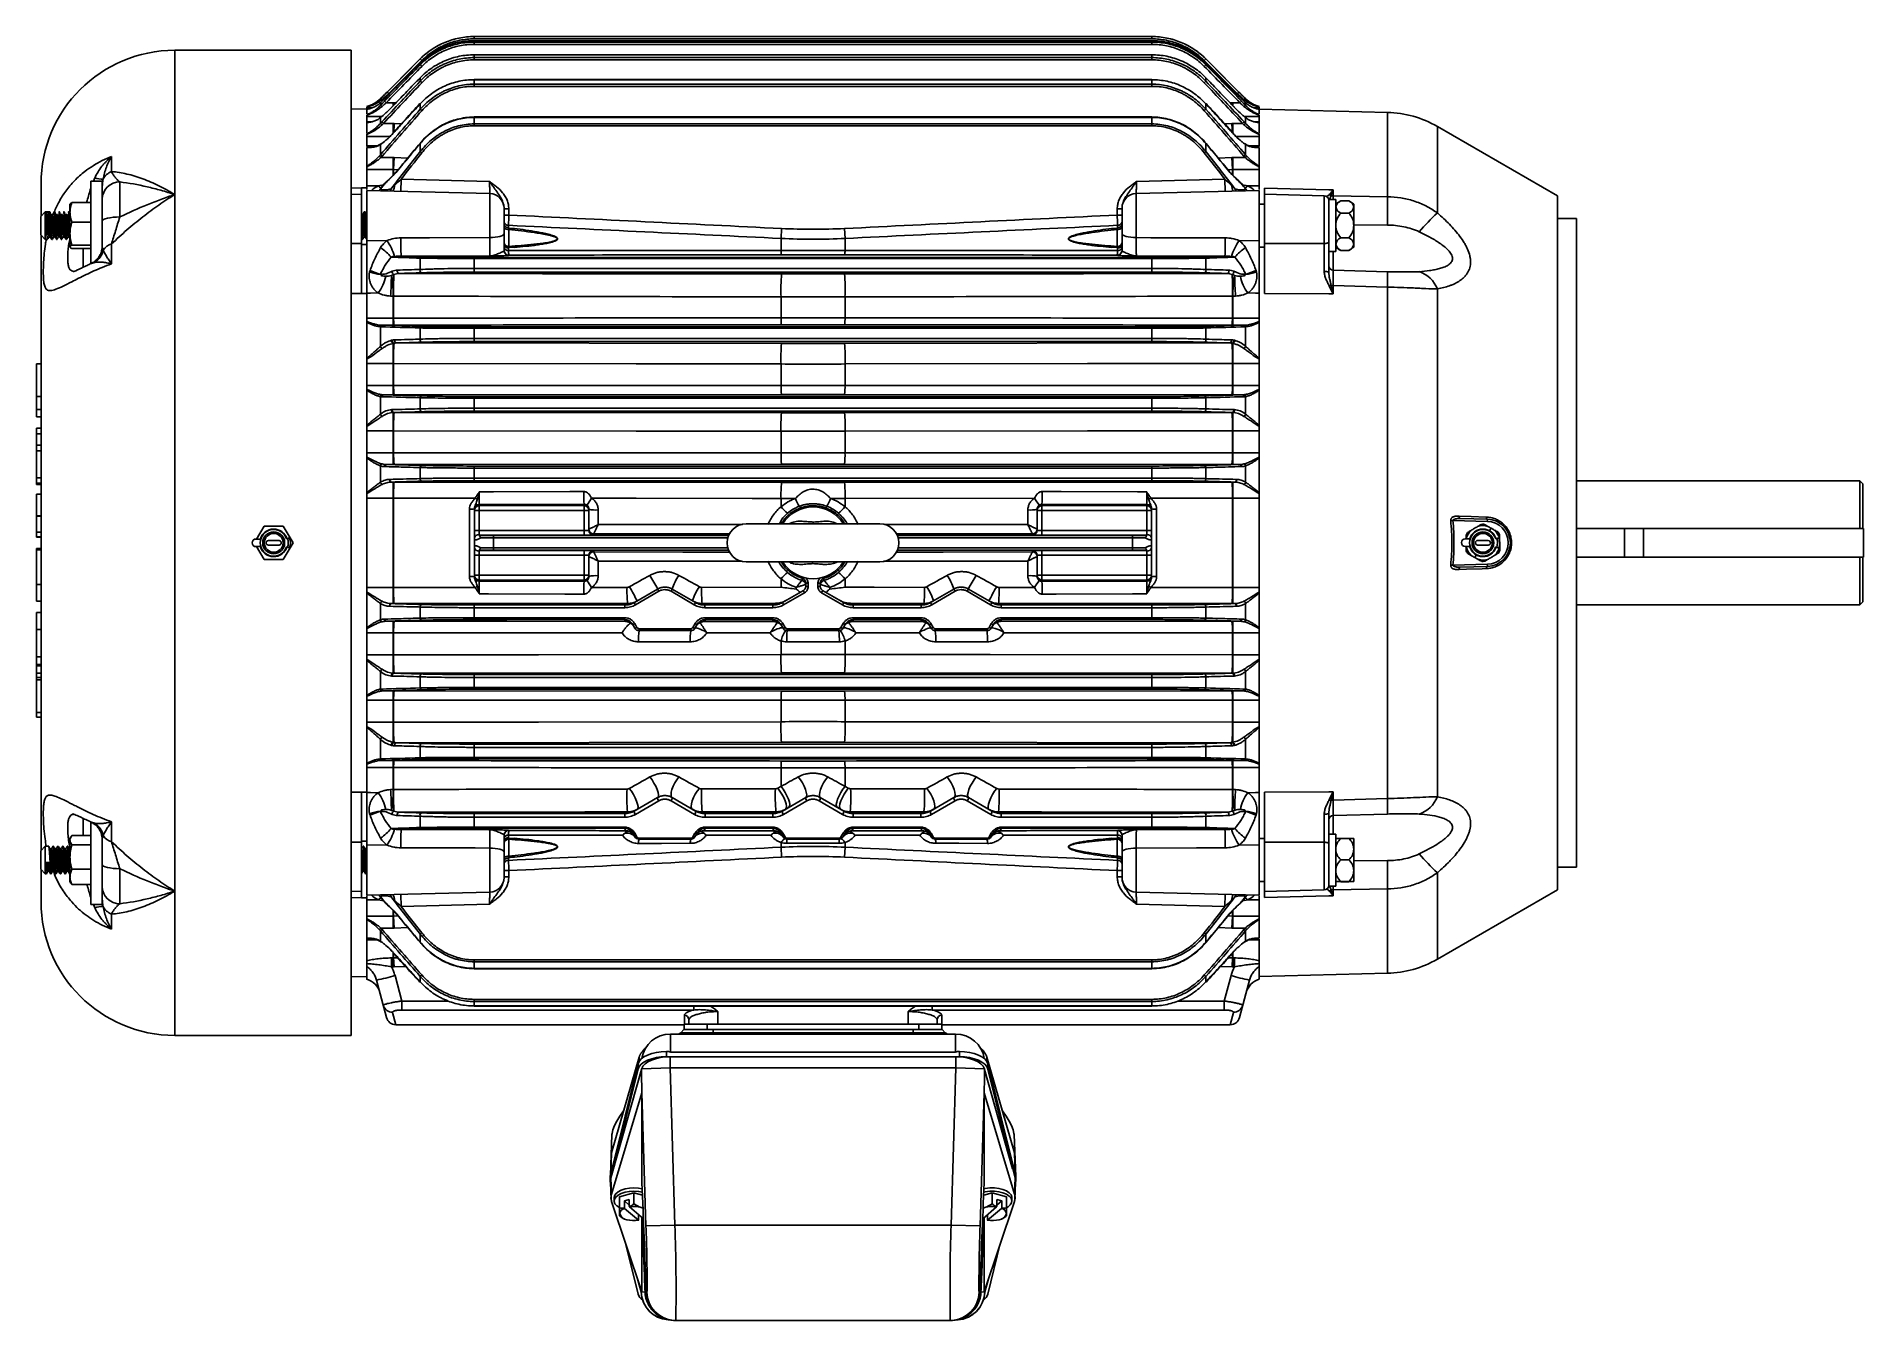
# Paper-space layout '_Top' of a CAD drawing. Header units: inches. Extents: x -10.2 to 13.8, y -10.2 to 6.6.
import ezdxf

# ---------------------------------------------------------------- set-up
doc = ezdxf.new("R2010")
doc.units = ezdxf.units.IN
doc.header["$MEASUREMENT"] = 0

psp = doc.layouts.new('_Top')

# ---------------------------------------------------------------- linework, layer by layer
at = {"color": 7, "linetype": 'Continuous', "lineweight": 25}
for p, q in [((4.438, 6.63), (-4.438, 6.63)), ((-4.438, 6.63), (-4.438, 6.599)), ((-4.438, 6.63), (4.438, 6.63)), ((4.438, 6.599), (-4.438, 6.599)), ((4.438, 6.576), (-4.438, 6.576)), ((-4.438, 6.576), (-4.438, 6.527)), ((4.438, 6.575), (-4.438, 6.575)), ((-4.438, 6.557), (4.438, 6.557)), ((4.438, 6.527), (-4.438, 6.527)), ((4.438, 6.63), (4.438, 6.599)), ((4.438, 6.576), (4.438, 6.527)), ((-6.048, 6.45), (-8.36, 6.45)), ((-8.36, 6.45), (-8.36, -6.45)), ((-6.048, 6.45), (-6.048, -6.45)), ((-5.145, 6.337), (-5.666, 5.816)), ((-5.124, 6.316), (-5.557, 5.882)), ((-5.146, 6.281), (-5.425, 6)), ((-5.146, 6.281), (-5.145, 6.281)), ((-5.145, 6.281), (-5.145, 6.26)), ((4.438, 6.392), (-4.438, 6.392)), ((-4.438, 6.392), (-4.438, 6.325)), ((4.438, 6.391), (-4.438, 6.391)), ((-4.438, 6.354), (4.438, 6.354)), ((4.438, 6.325), (-4.438, 6.325)), ((4.438, 6.392), (4.438, 6.325)), ((5.557, 5.882), (5.124, 6.316)), ((5.666, 5.816), (5.145, 6.337)), ((5.544, 5.88), (5.145, 6.281)), ((5.145, 6.281), (5.145, 6.26)), ((5.146, 6.281), (5.145, 6.281)), ((-5.423, 6.002), (-5.545, 5.88)), ((-5.145, 6.09), (-5.145, 6.046)), ((4.438, 6.068), (-4.438, 6.068)), ((-4.438, 6.068), (-4.438, 5.978)), ((4.438, 6.065), (-4.438, 6.065)), ((-4.438, 6.006), (4.438, 6.006)), ((4.438, 6.068), (4.438, 5.978)), ((5.145, 6.09), (5.145, 6.046)), ((-5.666, 5.762), (-5.666, 5.728)), ((-5.591, 5.763), (-5.497, 5.763)), ((-5.145, 5.749), (-5.145, 5.678)), ((4.438, 5.978), (-4.438, 5.978)), ((5.145, 5.749), (5.145, 5.678)), ((5.497, 5.763), (5.591, 5.763)), ((5.545, 5.88), (5.545, 5.88)), ((5.666, 5.762), (5.666, 5.728)), ((-5.844, 5.683), (-6.048, 5.677)), ((-5.844, 5.712), (-5.844, 5.716)), ((-5.844, 5.709), (-5.844, 5.678)), ((-5.844, 5.619), (-5.844, 5.678)), ((-5.844, 5.602), (-5.844, 5.506)), ((-5.844, 5.366), (-5.844, 5.505)), ((-5.666, 5.567), (-5.666, 5.492)), ((-5.519, 5.703), (-5.519, 5.703)), ((-5.511, 5.712), (-5.511, 5.711)), ((4.438, 5.577), (-4.438, 5.577)), ((-4.438, 5.577), (-4.438, 5.461)), ((4.438, 5.572), (-4.438, 5.572)), ((4.438, 5.577), (4.438, 5.461)), ((5.519, 5.704), (5.511, 5.712)), ((5.511, 5.712), (5.511, 5.711)), ((5.666, 5.567), (5.666, 5.492)), ((5.844, 5.716), (5.844, 5.712)), ((5.844, 5.709), (5.844, 5.619)), ((7.523, 5.636), (5.844, 5.68)), ((5.844, 5.506), (5.844, 5.602)), ((5.844, 5.505), (5.844, 5.366)), ((-5.844, 5.348), (-5.844, 5.188)), ((-5.625, 5.493), (-5.497, 5.493)), ((-5.479, 5.386), (-5.502, 5.361)), ((-5.479, 5.386), (-5.479, 5.386)), ((-4.438, 5.486), (4.438, 5.486)), ((4.438, 5.461), (-4.438, 5.461)), ((5.479, 5.386), (5.479, 5.386)), ((5.51, 5.354), (5.482, 5.382)), ((5.497, 5.493), (5.625, 5.493)), ((5.509, 5.353), (5.51, 5.353)), ((5.519, 5.344), (5.51, 5.353)), ((5.844, 5.188), (5.844, 5.348)), ((9.75, 4.544), (8.177, 5.452)), ((-9.188, 5.06), (-9.188, 4.861)), ((-5.844, 4.933), (-5.844, 5.179)), ((-5.666, 5.217), (-5.666, 5.081)), ((-5.661, 5.045), (-5.497, 5.045)), ((-5.497, 5.045), (-5.497, 4.818)), ((-5.493, 4.887), (-5.486, 5.045)), ((-5.142, 5.235), (-5.146, 5.23)), ((-5.145, 5.229), (-5.145, 5.124)), ((5.145, 5.229), (5.145, 5.124)), ((5.486, 5.045), (5.493, 4.887)), ((5.497, 5.045), (5.497, 4.818)), ((5.497, 5.045), (5.661, 5.045)), ((5.672, 5.217), (5.662, 5.223)), ((5.666, 5.217), (5.666, 5.081)), ((5.8, 5.185), (5.844, 5.184)), ((5.844, 5.179), (5.844, 4.933)), ((-5.844, 4.923), (-5.844, 4.628)), ((-5.497, 4.887), (-5.844, 4.887)), ((-5.447, 4.871), (-5.463, 4.852)), ((5.844, 4.887), (5.497, 4.887)), ((5.844, 4.628), (5.844, 4.923)), ((-10.11, 4.279), (-10.11, 4.7)), ((-9.31, 4.738), (-9.459, 4.738)), ((-9.459, 4.738), (-9.459, 3.661)), ((-9.31, 4.738), (-9.31, 3.865)), ((-9.079, 4.726), (-9.079, 4.267)), ((-6.048, 4.643), (-5.914, 4.647)), ((-5.914, 4.566), (-6.048, 4.562)), ((-5.844, 4.65), (-5.914, 4.647)), ((-5.844, 4.647), (-5.914, 4.647)), ((-5.914, 4.566), (-5.914, 3.919)), ((-4.232, 4.573), (-5.844, 4.615)), ((-5.844, 4.615), (-5.844, 3.954)), ((-5.666, 4.631), (-5.666, 4.631)), ((-5.394, 4.762), (-4.237, 4.731)), ((5.844, 4.615), (4.232, 4.573)), ((4.237, 4.731), (5.394, 4.762)), ((5.666, 4.631), (5.666, 4.631)), ((5.844, 4.615), (5.844, 3.954)), ((5.914, 4.646), (5.914, 3.918)), ((6.696, 4.545), (5.914, 4.566)), ((6.812, 4.621), (6.812, 4.542)), ((-10.055, 4.334), (-10.115, 4.274)), ((-9.994, 4.334), (-10.055, 4.334)), ((-10.055, 4.334), (-10.055, 3.974)), ((-10.055, 4.331), (-10, 4.331)), ((-10.035, 4.298), (-10.055, 4.331)), ((-10, 4.331), (-10.02, 4.298)), ((-9.943, 4.324), (-9.941, 4.333)), ((-9.932, 4.334), (-9.94, 4.334)), ((-9.869, 4.334), (-9.877, 4.334)), ((-9.807, 4.334), (-9.815, 4.334)), ((-9.744, 4.334), (-9.752, 4.334)), ((-9.732, 3.876), (-9.732, 4.435)), ((-9.707, 4.456), (-9.459, 4.456)), ((-5.868, 4.334), (-5.876, 4.334)), ((-4.047, 4.383), (-4.047, 4.05)), ((-3.985, 4.374), (-3.985, 4.292)), ((3.985, 4.292), (3.985, 4.374)), ((4.047, 4.05), (4.047, 4.383)), ((5.914, 4.435), (5.844, 4.435)), ((6.848, 4.494), (6.754, 4.494)), ((6.754, 4.494), (6.754, 3.938)), ((6.812, 4.542), (7.523, 4.533)), ((6.848, 4.494), (6.848, 3.814)), ((7.017, 4.479), (6.913, 4.479)), ((7.017, 4.319), (6.913, 4.319)), ((7.082, 3.873), (7.082, 4.435)), ((9.75, -4.544), (9.75, 4.544)), ((-10.115, 4.034), (-10.115, 4.274)), ((-10.02, 4.298), (-10.035, 4.298)), ((-9.96, 4.3), (-9.976, 4.3)), ((-9.898, 4.3), (-9.913, 4.3)), ((-9.835, 4.3), (-9.851, 4.3)), ((-9.773, 4.3), (-9.788, 4.3)), ((-9.707, 4.2), (-9.459, 4.2)), ((-5.895, 4.3), (-5.911, 4.3)), ((-3.911, 4.117), (-3.995, 4.119)), ((-3.987, 4.158), (-3.987, 4.127)), ((-3.985, 4.103), (-3.985, 3.882)), ((-0.419, 3.986), (-0.412, 4.116)), ((0.412, 4.116), (0.419, 3.986)), ((3.911, 4.117), (3.995, 4.119)), ((3.985, 3.882), (3.985, 4.103)), ((3.987, 4.127), (3.987, 4.158)), ((10, 4.249), (9.75, 4.249)), ((10, -4.249), (10, 4.249)), ((-10.115, 4.034), (-10.055, 3.974)), ((-10.11, -4.029), (-10.11, 4.029)), ((-10.055, 3.974), (-10.026, 3.974)), ((-10.006, 4.008), (-9.991, 4.008)), ((-9.971, 3.974), (-9.963, 3.974)), ((-9.943, 4.008), (-9.928, 4.008)), ((-9.908, 3.974), (-9.901, 3.974)), ((-9.881, 4.008), (-9.866, 4.008)), ((-9.846, 3.974), (-9.838, 3.974)), ((-9.818, 4.008), (-9.803, 4.008)), ((-9.783, 3.974), (-9.776, 3.974)), ((-9.756, 4.008), (-9.741, 4.008)), ((-9.742, 4.009), (-9.732, 3.992)), ((-9.707, 3.899), (-9.459, 3.899)), ((-9.707, 3.853), (-9.459, 3.853)), ((-9.188, 3.914), (-9.188, 3.653)), ((-6.048, 3.919), (-5.914, 3.919)), ((-5.844, 3.906), (-5.914, 3.908)), ((-5.907, 3.974), (-5.899, 3.974)), ((-5.88, 4.008), (-5.865, 4.008)), ((-5.845, 3.974), (-5.844, 3.974)), ((-5.844, 3.954), (-5.579, 3.959)), ((-3.911, 3.869), (-3.995, 3.871)), ((-3.987, 3.862), (-3.987, 3.828)), ((-0.419, 3.83), (-0.419, 3.986)), ((0.419, 3.83), (0.419, 3.986)), ((3.911, 3.869), (3.995, 3.871)), ((3.987, 3.828), (3.987, 3.862)), ((5.579, 3.959), (5.844, 3.954)), ((5.858, 3.873), (5.844, 3.873)), ((5.858, 3.873), (5.914, 3.873)), ((5.914, 3.918), (6.696, 3.92)), ((7.017, 3.995), (6.913, 3.995)), ((7.017, 3.83), (6.913, 3.83)), ((-9.45, 3.659), (-9.466, 3.652)), ((-4.237, 3.756), (-5.394, 3.755)), ((-5.145, 3.728), (-5.145, 3.58)), ((-4.438, 3.737), (-4.438, 3.545)), ((-4.438, 3.737), (4.438, 3.737)), ((4.438, 3.723), (-4.438, 3.723)), ((-4.438, 3.593), (4.438, 3.593)), ((-3.985, 3.768), (-3.985, 3.766)), ((3.985, 3.766), (3.985, 3.768)), ((5.394, 3.755), (4.237, 3.756)), ((4.438, 3.737), (4.438, 3.545)), ((5.145, 3.728), (5.145, 3.58)), ((6.754, 3.814), (6.848, 3.814)), ((-5.666, 3.519), (-5.666, 3.518)), ((4.438, 3.545), (-4.438, 3.545)), ((5.666, 3.519), (5.666, 3.518)), ((6.812, 3.57), (7.523, 3.551)), ((6.812, 3.368), (6.812, 3.259)), ((7.523, 3.349), (6.812, 3.368)), ((-5.914, 3.267), (-6.048, 3.267)), ((-5.914, 3.267), (-5.844, 3.267)), ((-5.844, 3.268), (-5.844, 2.899)), ((-5.497, 2.851), (-5.497, 3.23)), ((-5.493, 2.943), (-5.493, 3.23)), ((-0.419, 2.945), (-0.419, 3.221)), ((0.419, 2.945), (0.419, 3.221)), ((5.493, 2.943), (5.493, 3.23)), ((5.497, 2.851), (5.497, 3.23)), ((5.844, 2.899), (5.844, 3.268)), ((7.523, 3.349), (7.523, -3.349)), ((8.177, 3.325), (8.177, -3.325)), ((-5.844, 2.943), (-5.497, 2.943)), ((-5.844, 2.418), (-5.844, 2.888)), ((5.497, 2.943), (5.844, 2.943)), ((5.844, 2.888), (5.844, 2.418)), ((-5.666, 2.83), (-5.666, 2.572)), ((-5.497, 2.851), (-5.661, 2.851)), ((-5.145, 2.814), (-5.145, 2.667)), ((-4.438, 2.827), (-4.438, 2.635)), ((-4.438, 2.827), (4.438, 2.827)), ((4.438, 2.809), (-4.438, 2.809)), ((-4.438, 2.678), (4.438, 2.678)), ((4.438, 2.635), (-4.438, 2.635)), ((4.438, 2.827), (4.438, 2.635)), ((5.145, 2.814), (5.145, 2.667)), ((5.661, 2.851), (5.497, 2.851)), ((5.666, 2.83), (5.666, 2.572)), ((-5.844, 2.404), (-5.844, 2.01)), ((-5.497, 1.938), (-5.497, 2.612)), ((-5.456, 2.617), (-0.412, 2.612)), ((0.412, 2.612), (5.456, 2.617)), ((5.497, 1.938), (5.497, 2.612)), ((5.844, 2.01), (5.844, 2.404)), ((-10.17, 2.346), (-10.17, 1.648)), ((-10.17, 2.346), (-10.11, 2.346)), ((-5.497, 2.349), (-5.844, 2.349)), ((-5.493, 2.059), (-5.493, 2.349)), ((-0.419, 2.062), (-0.419, 2.342)), ((0.419, 2.062), (0.419, 2.342)), ((5.493, 2.059), (5.493, 2.349)), ((5.844, 2.349), (5.497, 2.349)), ((-10.17, 1.915), (-10.11, 1.915)), ((-5.844, 2.059), (-5.497, 2.059)), ((-5.844, 1.539), (-5.844, 1.997)), ((-5.666, 1.916), (-5.666, 1.685)), ((-5.497, 1.938), (-5.625, 1.938)), ((-0.412, 1.943), (-5.486, 1.938)), ((-4.438, 1.916), (-4.438, 1.725)), ((-4.438, 1.916), (4.438, 1.916)), ((5.486, 1.938), (0.412, 1.943)), ((4.438, 1.916), (4.438, 1.725)), ((5.497, 2.059), (5.844, 2.059)), ((5.625, 1.938), (5.497, 1.938)), ((5.666, 1.916), (5.666, 1.685)), ((5.844, 1.997), (5.844, 1.539)), ((-10.17, 1.747), (-10.11, 1.747)), ((-5.497, 1.026), (-5.497, 1.707)), ((-5.486, 1.707), (-0.412, 1.702)), ((-5.145, 1.9), (-5.145, 1.754)), ((4.438, 1.894), (-4.438, 1.894)), ((-4.438, 1.764), (4.438, 1.764)), ((4.438, 1.725), (-4.438, 1.725)), ((0.412, 1.702), (5.486, 1.707)), ((5.145, 1.9), (5.145, 1.754)), ((5.497, 1.026), (5.497, 1.707)), ((-10.17, 1.648), (-10.11, 1.648)), ((-10.17, 1.5), (-10.17, 0.764)), ((-10.17, 1.5), (-10.11, 1.5)), ((-5.844, 1.525), (-5.844, 1.124)), ((-5.497, 1.468), (-5.844, 1.468)), ((-5.493, 1.177), (-5.493, 1.468)), ((-0.419, 1.18), (-0.419, 1.462)), ((0.419, 1.18), (0.419, 1.462)), ((5.493, 1.177), (5.493, 1.468)), ((5.844, 1.468), (5.497, 1.468)), ((5.844, 1.124), (5.844, 1.525)), ((-10.17, 1.427), (-10.11, 1.427)), ((-10.17, 1.279), (-10.11, 1.279)), ((-10.17, 1.203), (-10.11, 1.203)), ((-5.844, 1.177), (-5.497, 1.177)), ((-5.844, 0.659), (-5.844, 1.11)), ((-5.666, 1.007), (-5.666, 0.793)), ((-5.497, 1.026), (-5.591, 1.026)), ((-0.412, 1.031), (-5.486, 1.026)), ((-5.145, 0.986), (-5.145, 0.841)), ((-4.438, 1.006), (-4.438, 0.814)), ((-4.438, 1.006), (4.438, 1.006)), ((4.438, 0.98), (-4.438, 0.98)), ((5.486, 1.026), (0.412, 1.031)), ((4.438, 1.006), (4.438, 0.814)), ((5.145, 0.986), (5.145, 0.841)), ((5.497, 1.177), (5.844, 1.177)), ((5.591, 1.026), (5.497, 1.026)), ((5.666, 1.007), (5.666, 0.793)), ((5.844, 1.11), (5.844, 0.659)), ((-10.17, 0.852), (-10.11, 0.852)), ((-10.17, 0.78), (-10.11, 0.78)), ((-10.17, 0.764), (-10.11, 0.764)), ((-5.523, 0.796), (-5.497, 0.796)), ((-5.497, -0.796), (-5.497, 0.796)), ((-5.486, 0.796), (-0.412, 0.792)), ((-4.438, 0.849), (4.438, 0.849)), ((4.438, 0.814), (-4.438, 0.814)), ((0.412, 0.792), (5.486, 0.796)), ((5.497, 0.796), (5.523, 0.796)), ((5.497, -0.796), (5.497, 0.796)), ((13.71, 0.812), (10, 0.812)), ((13.75, 0.772), (13.71, 0.812)), ((13.71, 0.188), (13.71, 0.812)), ((13.75, 0.772), (13.75, 0.188)), ((-10.17, 0.637), (-10.11, 0.637)), ((-10.17, 0.637), (-10.17, 0.073)), ((-5.844, 0.644), (-5.844, -0.644)), ((-5.497, 0.587), (-5.844, 0.587)), ((-4.423, 0.586), (-5.493, 0.587)), ((-5.493, -0.587), (-5.493, 0.587)), ((-4.373, 0.501), (-4.373, 0.108)), ((-4.373, 0.487), (-2.997, 0.487)), ((-2.997, 0.1), (-2.997, 0.502)), ((-0.419, 0.472), (-0.419, 0.582)), ((2.899, 0.584), (0.419, 0.582)), ((0.419, 0.472), (0.419, 0.582)), ((2.997, 0.502), (2.997, 0.1)), ((2.997, 0.487), (4.373, 0.487)), ((4.373, 0.108), (4.373, 0.501)), ((5.493, -0.587), (5.493, 0.587)), ((5.844, 0.587), (5.497, 0.587)), ((5.844, -0.644), (5.844, 0.644)), ((-10.17, 0.353), (-10.11, 0.353)), ((-10.17, 0.35), (-10.11, 0.35)), ((-4.499, -0.441), (-4.499, 0.441)), ((-4.435, -0.439), (-4.435, 0.439)), ((-2.935, 0.425), (-4.435, 0.425)), ((-2.935, 0.44), (-2.935, 0.165)), ((-2.814, 0.431), (-2.814, 0.238)), ((0.875, 0.25), (-0.875, 0.25)), ((2.814, 0.238), (2.814, 0.431)), ((2.935, 0.165), (2.935, 0.44)), ((4.435, 0.425), (2.935, 0.425)), ((4.435, 0.439), (4.435, -0.439)), ((4.499, 0.441), (4.499, -0.441)), ((8.832, 0.28), (8.381, 0.292)), ((8.475, 0.319), (8.832, 0.31)), ((-10.17, 0.139), (-10.11, 0.139)), ((-10.17, 0.079), (-10.11, 0.079)), ((-10.17, 0.073), (-10.11, 0.073)), ((-7.238, 0.05), (-7.296, 0.05)), ((-7.19, 0.219), (-7.288, 0.05)), ((-6.938, 0.219), (-7.19, 0.219)), ((-6.994, 0.03), (-7.133, 0.03)), ((-6.811, 0), (-6.938, 0.219)), ((-6.938, -0.219), (-6.811, 0)), ((-6.855, 0.066), (-6.897, 0.053)), ((-4.435, 0.162), (-2.997, 0.162)), ((-2.997, 0.1), (-4.364, 0.1)), ((-4.185, 0.096), (-4.185, -0.096)), ((-2.873, 0.119), (-2.873, 0.103)), ((2.873, 0.103), (2.873, 0.119)), ((2.997, 0.162), (4.435, 0.162)), ((4.364, 0.1), (2.997, 0.1)), ((4.185, -0.096), (4.185, 0.096)), ((8.6, 0.051), (8.543, 0.052)), ((8.553, 0.101), (8.554, 0.052)), ((8.844, 0.029), (8.705, 0.031)), ((8.984, 0.064), (8.941, 0.051)), ((10, 0.188), (13.758, 0.188)), ((10.63, 0.188), (10.63, -0.188)), ((10.875, 0.188), (10.875, -0.188)), ((13.758, 0.188), (13.758, -0.188)), ((-10.17, -0.073), (-10.11, -0.073)), ((-10.17, -0.073), (-10.17, -0.762)), ((-10.17, -0.075), (-10.11, -0.075)), ((-10.17, -0.088), (-10.11, -0.088)), ((-10.17, -0.091), (-10.11, -0.091)), ((-7.296, -0.05), (-7.238, -0.05)), ((-7.288, -0.05), (-7.19, -0.219)), ((-7.19, -0.219), (-6.938, -0.219)), ((-7.133, -0.03), (-6.994, -0.03)), ((-6.855, -0.066), (-6.897, -0.053)), ((-2.997, -0.162), (-4.435, -0.162)), ((-4.373, -0.108), (-4.373, -0.501)), ((-4.364, -0.1), (-2.997, -0.1)), ((-2.997, -0.502), (-2.997, -0.1)), ((-2.935, -0.165), (-2.935, -0.44)), ((-2.873, -0.103), (-2.873, -0.119)), ((-2.814, -0.238), (-2.814, -0.431)), ((2.814, -0.431), (2.814, -0.238)), ((2.873, -0.119), (2.873, -0.103)), ((2.935, -0.44), (2.935, -0.165)), ((2.997, -0.1), (4.364, -0.1)), ((2.997, -0.1), (2.997, -0.502)), ((4.435, -0.162), (2.997, -0.162)), ((4.373, -0.501), (4.373, -0.108)), ((8.542, -0.048), (8.6, -0.049)), ((8.555, -0.048), (8.555, -0.053)), ((8.704, -0.029), (8.843, -0.031)), ((8.983, -0.068), (8.94, -0.054)), ((10, -0.188), (13.758, -0.188)), ((13.71, -0.812), (13.71, -0.188)), ((13.75, -0.188), (13.75, -0.772)), ((-4.435, -0.425), (-2.935, -0.425)), ((-0.875, -0.25), (0.875, -0.25)), ((-0.419, -0.582), (-0.419, -0.472)), ((0.419, -0.582), (0.419, -0.472)), ((2.935, -0.425), (4.435, -0.425)), ((8.381, -0.292), (8.832, -0.28)), ((8.832, -0.31), (8.475, -0.319)), ((-10.17, -0.546), (-10.11, -0.546)), ((-5.844, -0.587), (-5.497, -0.587)), ((-5.844, -1.11), (-5.844, -0.659)), ((-2.997, -0.487), (-4.373, -0.487)), ((-2.899, -0.584), (-2.436, -0.584)), ((-2.34, -0.781), (-2.035, -0.605)), ((-2.019, -0.635), (-2.325, -0.812)), ((-1.555, -0.812), (-1.86, -0.635)), ((-1.845, -0.605), (-1.54, -0.781)), ((-1.459, -0.583), (-0.419, -0.582)), ((-0.4, -0.781), (-0.126, -0.623)), ((-0.11, -0.653), (-0.385, -0.812)), ((-0.222, -0.606), (-0.222, -0.584)), ((-0.095, -0.569), (-0.095, -0.525)), ((-0.064, -0.528), (-0.064, -0.572)), ((0.064, -0.572), (0.064, -0.528)), ((0.095, -0.525), (0.095, -0.569)), ((0.385, -0.812), (0.11, -0.653)), ((0.126, -0.623), (0.4, -0.781)), ((0.222, -0.584), (0.222, -0.606)), ((1.54, -0.781), (1.845, -0.605)), ((1.861, -0.635), (1.555, -0.812)), ((2.325, -0.812), (2.019, -0.635)), ((2.035, -0.605), (2.34, -0.781)), ((2.436, -0.584), (2.899, -0.584)), ((4.373, -0.487), (2.997, -0.487)), ((4.423, -0.586), (5.493, -0.587)), ((5.497, -0.587), (5.844, -0.587)), ((5.844, -0.659), (5.844, -1.11)), ((-10.17, -0.762), (-10.11, -0.762)), ((-10.11, -0.912), (-10.17, -0.912)), ((-10.17, -0.912), (-10.17, -2.281)), ((-5.666, -0.793), (-5.666, -1.007)), ((-5.497, -0.796), (-5.523, -0.796)), ((-5.145, -0.841), (-5.145, -0.986)), ((-4.438, -0.814), (-4.438, -1.006)), ((-4.438, -0.814), (-2.465, -0.814)), ((-2.465, -0.849), (-4.438, -0.849)), ((-2.465, -0.814), (-2.429, -0.794)), ((-2.465, -0.814), (-2.465, -0.849)), ((-0.486, -0.792), (-1.452, -0.793)), ((-1.452, -0.793), (-1.415, -0.814)), ((-1.415, -0.814), (-1.415, -0.849)), ((-1.415, -0.814), (-0.525, -0.814)), ((-0.525, -0.849), (-1.415, -0.849)), ((-0.525, -0.814), (-0.486, -0.792)), ((-0.525, -0.814), (-0.525, -0.849)), ((0.486, -0.792), (0.525, -0.814)), ((1.452, -0.793), (0.486, -0.792)), ((0.525, -0.814), (0.525, -0.849)), ((0.525, -0.814), (1.415, -0.814)), ((1.415, -0.849), (0.525, -0.849)), ((1.415, -0.814), (1.452, -0.793)), ((1.415, -0.814), (1.415, -0.849)), ((2.429, -0.794), (2.465, -0.814)), ((2.465, -0.814), (4.438, -0.814)), ((2.465, -0.814), (2.465, -0.849)), ((4.438, -0.849), (2.465, -0.849)), ((4.438, -0.814), (4.438, -1.006)), ((5.145, -0.841), (5.145, -0.986)), ((5.523, -0.796), (5.497, -0.796)), ((5.666, -0.793), (5.666, -1.007)), ((10, -0.812), (13.71, -0.812)), ((13.71, -0.812), (13.75, -0.772)), ((-10.17, -1.133), (-10.11, -1.133)), ((-5.844, -1.124), (-5.844, -1.525)), ((-5.497, -1.177), (-5.844, -1.177)), ((-5.591, -1.026), (-5.497, -1.026)), ((-5.497, -1.707), (-5.497, -1.026)), ((-5.493, -1.468), (-5.493, -1.177)), ((-4.438, -0.98), (-2.47, -0.98)), ((-2.47, -1.006), (-4.438, -1.006)), ((-2.47, -0.98), (-2.47, -1.006)), ((-2.457, -1.029), (-2.47, -1.006)), ((-2.333, -1.119), (-2.362, -1.069)), ((-2.335, -1.058), (-2.306, -1.109)), ((-2.279, -1.124), (-1.601, -1.124)), ((-2.279, -1.124), (-2.279, -1.15)), ((-1.601, -1.15), (-2.279, -1.15)), ((-1.601, -1.124), (-1.601, -1.15)), ((-1.574, -1.109), (-1.545, -1.058)), ((-1.518, -1.069), (-1.547, -1.119)), ((-1.41, -1.006), (-1.423, -1.03)), ((-1.41, -0.98), (-0.53, -0.98)), ((-1.41, -0.98), (-1.41, -1.006)), ((-0.53, -1.006), (-1.41, -1.006)), ((-0.53, -0.98), (-0.53, -1.006)), ((-0.516, -1.031), (-0.53, -1.006)), ((-0.393, -1.119), (-0.422, -1.069)), ((-0.395, -1.058), (-0.366, -1.109)), ((-0.339, -1.124), (0.339, -1.124)), ((-0.339, -1.124), (-0.339, -1.15)), ((0.339, -1.15), (-0.339, -1.15)), ((0.339, -1.124), (0.339, -1.15)), ((0.366, -1.109), (0.395, -1.058)), ((0.422, -1.069), (0.393, -1.119)), ((0.53, -1.006), (0.516, -1.031)), ((0.53, -0.98), (1.41, -0.98)), ((0.53, -0.98), (0.53, -1.006)), ((1.41, -1.006), (0.53, -1.006)), ((1.393, -1.18), (0.56, -1.18)), ((1.41, -0.98), (1.41, -1.006)), ((1.423, -1.03), (1.41, -1.006)), ((1.547, -1.119), (1.518, -1.069)), ((1.545, -1.058), (1.574, -1.109)), ((1.601, -1.124), (2.279, -1.124)), ((1.601, -1.124), (1.601, -1.15)), ((2.279, -1.15), (1.601, -1.15)), ((2.279, -1.124), (2.279, -1.15)), ((2.306, -1.109), (2.335, -1.058)), ((2.362, -1.069), (2.333, -1.119)), ((2.47, -1.006), (2.457, -1.029)), ((2.457, -1.029), (5.486, -1.026)), ((2.47, -0.98), (4.438, -0.98)), ((2.47, -0.98), (2.47, -1.006)), ((4.438, -1.006), (2.47, -1.006)), ((5.493, -1.468), (5.493, -1.177)), ((5.497, -1.026), (5.591, -1.026)), ((5.497, -1.707), (5.497, -1.026)), ((5.844, -1.177), (5.497, -1.177)), ((5.844, -1.525), (5.844, -1.124)), ((-0.419, -1.462), (-0.419, -1.285)), ((0.419, -1.462), (0.419, -1.285)), ((-10.17, -1.491), (-10.11, -1.491)), ((-10.17, -1.594), (-10.11, -1.594)), ((-10.17, -1.611), (-10.11, -1.611)), ((-5.844, -1.468), (-5.497, -1.468)), ((-5.844, -1.997), (-5.844, -1.539)), ((5.497, -1.468), (5.844, -1.468)), ((5.844, -1.539), (5.844, -1.997)), ((-10.17, -1.708), (-10.11, -1.708)), ((-10.17, -1.765), (-10.11, -1.765)), ((-10.17, -1.793), (-10.11, -1.793)), ((-5.666, -1.685), (-5.666, -1.916)), ((-0.412, -1.702), (-5.486, -1.707)), ((-5.145, -1.754), (-5.145, -1.9)), ((-4.438, -1.725), (-4.438, -1.916)), ((-4.438, -1.725), (4.438, -1.725)), ((4.438, -1.764), (-4.438, -1.764)), ((-4.438, -1.894), (4.438, -1.894)), ((5.486, -1.707), (0.412, -1.702)), ((4.438, -1.725), (4.438, -1.916)), ((5.145, -1.754), (5.145, -1.9)), ((5.666, -1.685), (5.666, -1.916)), ((-5.844, -2.01), (-5.844, -2.404)), ((-5.497, -2.059), (-5.844, -2.059)), ((-5.625, -1.938), (-5.497, -1.938)), ((-5.497, -2.612), (-5.497, -1.938)), ((-5.493, -2.349), (-5.493, -2.059)), ((-5.486, -1.938), (-0.412, -1.943)), ((4.438, -1.916), (-4.438, -1.916)), ((-0.419, -2.342), (-0.419, -2.062)), ((0.412, -1.943), (5.486, -1.938)), ((0.419, -2.342), (0.419, -2.062)), ((5.493, -2.349), (5.493, -2.059)), ((5.497, -1.938), (5.625, -1.938)), ((5.497, -2.612), (5.497, -1.938)), ((5.844, -2.059), (5.497, -2.059)), ((5.844, -2.404), (5.844, -2.01)), ((-10.17, -2.22), (-10.11, -2.22)), ((-10.17, -2.281), (-10.11, -2.281)), ((-5.844, -2.349), (-5.497, -2.349)), ((5.497, -2.349), (5.844, -2.349)), ((-5.844, -2.888), (-5.844, -2.418)), ((-5.666, -2.572), (-5.666, -2.83)), ((-0.412, -2.612), (-5.456, -2.617)), ((5.456, -2.617), (0.412, -2.612)), ((5.666, -2.572), (5.666, -2.83)), ((5.844, -2.418), (5.844, -2.888)), ((-5.661, -2.851), (-5.497, -2.851)), ((-5.497, -3.23), (-5.497, -2.851)), ((-5.145, -2.667), (-5.145, -2.814)), ((-4.438, -2.635), (-4.438, -2.827)), ((-4.438, -2.635), (4.438, -2.635)), ((4.438, -2.678), (-4.438, -2.678)), ((-4.438, -2.809), (4.438, -2.809)), ((4.438, -2.827), (-4.438, -2.827)), ((4.438, -2.635), (4.438, -2.827)), ((5.145, -2.667), (5.145, -2.814)), ((5.497, -2.851), (5.661, -2.851)), ((5.497, -3.23), (5.497, -2.851)), ((-5.844, -2.899), (-5.844, -3.268)), ((-5.497, -2.943), (-5.844, -2.943)), ((-5.493, -3.23), (-5.493, -2.943)), ((-0.419, -3.189), (-0.419, -2.945)), ((0.419, -3.189), (0.419, -2.945)), ((5.493, -3.23), (5.493, -2.943)), ((5.844, -2.943), (5.497, -2.943)), ((5.844, -3.268), (5.844, -2.899)), ((-6.048, -3.267), (-5.914, -3.267)), ((-5.844, -3.267), (-5.914, -3.267)), ((-2.342, -3.512), (-2.035, -3.335)), ((-1.845, -3.335), (-1.538, -3.512)), ((-0.402, -3.512), (-0.095, -3.335)), ((0.095, -3.335), (0.402, -3.512)), ((1.538, -3.512), (1.845, -3.335)), ((2.035, -3.335), (2.342, -3.512)), ((6.812, -3.259), (6.812, -3.368)), ((6.812, -3.368), (7.523, -3.349)), ((-5.666, -3.518), (-5.666, -3.519)), ((-5.145, -3.58), (-5.145, -3.728)), ((-4.438, -3.545), (-4.438, -3.737)), ((-4.438, -3.545), (-2.466, -3.545)), ((-2.466, -3.545), (-2.429, -3.524)), ((-2.466, -3.545), (-2.466, -3.593)), ((-2.019, -3.377), (-2.327, -3.556)), ((-1.553, -3.556), (-1.86, -3.377)), ((-0.486, -3.522), (-1.453, -3.523)), ((-1.453, -3.523), (-1.414, -3.545)), ((-1.414, -3.545), (-1.414, -3.593)), ((-1.414, -3.545), (-0.526, -3.545)), ((-0.526, -3.545), (-0.486, -3.522)), ((-0.526, -3.545), (-0.526, -3.593)), ((-0.079, -3.377), (-0.387, -3.556)), ((0.387, -3.556), (0.079, -3.377)), ((0.486, -3.522), (0.526, -3.545)), ((1.453, -3.523), (0.486, -3.522)), ((0.526, -3.545), (0.526, -3.593)), ((0.526, -3.545), (1.414, -3.545)), ((1.414, -3.545), (1.453, -3.523)), ((1.414, -3.545), (1.414, -3.593)), ((1.861, -3.377), (1.553, -3.556)), ((2.327, -3.556), (2.019, -3.377)), ((2.429, -3.524), (2.466, -3.545)), ((2.466, -3.545), (2.466, -3.593)), ((2.466, -3.545), (4.438, -3.545)), ((4.438, -3.545), (4.438, -3.737)), ((5.145, -3.58), (5.145, -3.728)), ((5.666, -3.518), (5.666, -3.519)), ((7.523, -3.551), (6.812, -3.57)), ((-9.465, -3.652), (-9.45, -3.659)), ((-9.459, -3.658), (-9.459, -4.738)), ((-9.188, -3.653), (-9.188, -3.914)), ((-5.394, -3.755), (-4.237, -3.756)), ((-2.466, -3.593), (-4.438, -3.593)), ((-4.438, -3.723), (-2.47, -3.723)), ((-2.47, -3.737), (-4.438, -3.737)), ((-3.987, -3.828), (-3.987, -3.862)), ((-3.985, -3.766), (-3.985, -3.768)), ((-2.47, -3.723), (-2.47, -3.737)), ((-2.451, -3.77), (-2.47, -3.737)), ((-2.333, -3.849), (-2.361, -3.801)), ((-2.334, -3.803), (-2.306, -3.852)), ((-1.574, -3.852), (-1.546, -3.803)), ((-1.519, -3.801), (-1.547, -3.849)), ((-1.41, -3.737), (-1.43, -3.771)), ((-0.526, -3.593), (-1.414, -3.593)), ((-1.41, -3.723), (-0.53, -3.723)), ((-1.41, -3.723), (-1.41, -3.737)), ((-0.53, -3.737), (-1.41, -3.737)), ((-0.53, -3.723), (-0.53, -3.737)), ((-0.509, -3.772), (-0.53, -3.737)), ((-0.393, -3.849), (-0.421, -3.801)), ((-0.394, -3.803), (-0.366, -3.852)), ((0.366, -3.852), (0.394, -3.803)), ((0.421, -3.801), (0.393, -3.849)), ((0.53, -3.737), (0.509, -3.772)), ((1.414, -3.593), (0.526, -3.593)), ((0.53, -3.723), (1.41, -3.723)), ((0.53, -3.723), (0.53, -3.737)), ((1.41, -3.737), (0.53, -3.737)), ((1.41, -3.723), (1.41, -3.737)), ((1.43, -3.771), (1.41, -3.737)), ((1.547, -3.849), (1.519, -3.801)), ((1.546, -3.803), (1.574, -3.852)), ((2.306, -3.852), (2.334, -3.803)), ((2.361, -3.801), (2.333, -3.849)), ((2.47, -3.737), (2.451, -3.77)), ((4.438, -3.593), (2.466, -3.593)), ((2.47, -3.723), (4.438, -3.723)), ((2.47, -3.723), (2.47, -3.737)), ((4.438, -3.737), (2.47, -3.737)), ((3.985, -3.768), (3.985, -3.766)), ((3.987, -3.862), (3.987, -3.828)), ((4.237, -3.756), (5.394, -3.755)), ((6.848, -3.814), (6.754, -3.814)), ((6.848, -3.814), (6.848, -4.494)), ((-10.055, -3.974), (-10.115, -4.034)), ((-10.115, -4.274), (-10.115, -4.034)), ((-10.01, -3.974), (-10.055, -3.974)), ((-10.055, -3.974), (-10.055, -4.334)), ((-10.01, -3.976), (-10.009, -3.974)), ((-9.975, -4.008), (-9.99, -4.008)), ((-9.947, -3.974), (-9.955, -3.974)), ((-9.947, -3.976), (-9.947, -3.974)), ((-9.912, -4.008), (-9.927, -4.008)), ((-9.885, -3.974), (-9.893, -3.974)), ((-9.885, -3.976), (-9.884, -3.974)), ((-9.85, -4.008), (-9.865, -4.008)), ((-9.822, -3.974), (-9.83, -3.974)), ((-9.822, -3.976), (-9.822, -3.974)), ((-9.787, -4.008), (-9.802, -4.008)), ((-9.76, -3.974), (-9.768, -3.974)), ((-9.76, -3.976), (-9.759, -3.974)), ((-9.732, -4.008), (-9.74, -4.008)), ((-9.719, -3.851), (-9.732, -3.873)), ((-9.732, -4.436), (-9.732, -3.873)), ((-9.707, -3.833), (-9.459, -3.833)), ((-9.707, -3.954), (-9.459, -3.954)), ((-9.31, -3.865), (-9.31, -4.738)), ((-5.914, -3.919), (-6.048, -3.919)), ((-5.914, -3.908), (-5.844, -3.906)), ((-5.914, -3.919), (-5.914, -4.647)), ((-5.884, -3.974), (-5.892, -3.974)), ((-5.849, -4.008), (-5.864, -4.008)), ((-5.844, -4), (-5.85, -4.009)), ((-5.579, -3.959), (-5.844, -3.954)), ((-5.844, -3.954), (-5.844, -4.615)), ((-4.047, -4.05), (-4.047, -4.383)), ((-3.911, -3.869), (-3.995, -3.871)), ((-3.985, -3.882), (-3.985, -4.103)), ((-2.279, -3.867), (-1.601, -3.867)), ((-2.279, -3.867), (-2.279, -3.88)), ((-1.601, -3.88), (-2.279, -3.88)), ((-1.601, -3.867), (-1.601, -3.88)), ((-0.419, -3.986), (-0.419, -3.924)), ((-0.412, -4.116), (-0.419, -3.986)), ((-0.339, -3.867), (0.339, -3.867)), ((-0.339, -3.867), (-0.339, -3.88)), ((0.339, -3.88), (-0.339, -3.88)), ((0.339, -3.867), (0.339, -3.88)), ((0.419, -3.986), (0.412, -4.116)), ((0.419, -3.986), (0.419, -3.924)), ((1.601, -3.867), (2.279, -3.867)), ((1.601, -3.867), (1.601, -3.88)), ((2.279, -3.88), (1.601, -3.88)), ((2.279, -3.867), (2.279, -3.88)), ((3.911, -3.869), (3.995, -3.871)), ((3.985, -4.103), (3.985, -3.882)), ((4.047, -4.383), (4.047, -4.05)), ((5.844, -3.954), (5.579, -3.959)), ((5.844, -3.873), (5.858, -3.873)), ((5.844, -3.954), (5.844, -4.615)), ((5.914, -3.873), (5.858, -3.873)), ((5.914, -3.918), (5.914, -4.566)), ((6.754, -3.938), (6.754, -4.494)), ((7.017, -3.872), (6.913, -3.872)), ((7.082, -4.435), (7.082, -3.873)), ((-10.115, -4.274), (-10.055, -4.334)), ((-10.11, -4.279), (-10.11, -4.7)), ((-10.055, -4.186), (-10, -4.186)), ((-10.022, -4.3), (-10.007, -4.3)), ((-9.959, -4.3), (-9.944, -4.3)), ((-9.897, -4.3), (-9.882, -4.3)), ((-9.834, -4.3), (-9.819, -4.3)), ((-9.772, -4.3), (-9.757, -4.3)), ((-9.707, -4.275), (-9.459, -4.275)), ((-9.079, -4.267), (-9.079, -4.726)), ((-5.896, -4.3), (-5.881, -4.3)), ((-3.911, -4.117), (-3.995, -4.119)), ((-3.987, -4.127), (-3.987, -4.158)), ((-3.985, -4.292), (-3.985, -4.374)), ((3.911, -4.117), (3.995, -4.119)), ((3.985, -4.374), (3.985, -4.292)), ((3.987, -4.158), (3.987, -4.127)), ((7.017, -4.151), (6.913, -4.151)), ((9.75, -4.249), (10, -4.249)), ((-10.055, -4.334), (-10.041, -4.334)), ((-9.986, -4.334), (-9.979, -4.334)), ((-9.924, -4.334), (-9.916, -4.334)), ((-9.861, -4.334), (-9.854, -4.334)), ((-9.799, -4.334), (-9.791, -4.334)), ((-9.736, -4.334), (-9.732, -4.334)), ((-9.732, -4.436), (-9.719, -4.458)), ((-9.707, -4.476), (-9.718, -4.457)), ((-9.707, -4.476), (-9.459, -4.476)), ((-5.86, -4.334), (-5.853, -4.334)), ((-5.852, -4.333), (-5.844, -4.32)), ((5.844, -4.435), (5.914, -4.435)), ((5.914, -4.566), (6.696, -4.545)), ((6.754, -4.494), (6.848, -4.494)), ((7.523, -4.533), (6.812, -4.542)), ((6.812, -4.542), (6.812, -4.621)), ((7.017, -4.434), (6.913, -4.434)), ((7.017, -4.437), (6.913, -4.437)), ((8.177, -5.452), (9.75, -4.544)), ((-9.459, -4.738), (-9.31, -4.738)), ((-6.048, -4.562), (-5.914, -4.566)), ((-5.914, -4.647), (-6.048, -4.643)), ((-5.844, -4.647), (-5.914, -4.647)), ((-5.914, -4.647), (-5.844, -4.65)), ((-5.844, -4.615), (-4.232, -4.573)), ((-5.844, -4.623), (-5.844, -4.923)), ((-5.666, -4.631), (-5.666, -4.631)), ((-4.237, -4.731), (-5.394, -4.762)), ((4.232, -4.573), (5.844, -4.615)), ((5.394, -4.762), (4.237, -4.731)), ((5.666, -4.631), (5.666, -4.631)), ((5.844, -4.923), (5.844, -4.623)), ((-9.188, -4.861), (-9.188, -5.06)), ((-5.844, -4.887), (-5.497, -4.887)), ((-5.844, -5.179), (-5.844, -4.933)), ((-5.497, -4.818), (-5.497, -5.045)), ((-5.486, -5.045), (-5.493, -4.887)), ((5.147, -5.231), (5.446, -4.87)), ((5.447, -4.871), (5.463, -4.852)), ((5.493, -4.887), (5.486, -5.045)), ((5.497, -4.818), (5.497, -5.045)), ((5.497, -4.887), (5.844, -4.887)), ((5.844, -4.933), (5.844, -5.179)), ((-5.8, -5.185), (-5.844, -5.184)), ((-5.844, -5.184), (-5.844, -5.472)), ((-5.672, -5.217), (-5.661, -5.224)), ((-5.666, -5.081), (-5.666, -5.217)), ((-5.497, -5.045), (-5.661, -5.045)), ((-5.146, -5.23), (-5.132, -5.246)), ((-5.145, -5.124), (-5.145, -5.229)), ((5.145, -5.124), (5.145, -5.229)), ((5.661, -5.045), (5.497, -5.045)), ((5.666, -5.081), (5.666, -5.217)), ((5.844, -5.472), (5.844, -5.188)), ((-5.521, -5.436), (-5.497, -5.436)), ((-5.521, -5.436), (-5.521, -5.552)), ((-5.519, -5.344), (-5.51, -5.353)), ((-5.51, -5.353), (-5.509, -5.353)), ((-5.51, -5.354), (-5.482, -5.382)), ((-5.497, -5.372), (-5.497, -5.552)), ((-5.488, -5.551), (-5.493, -5.436)), ((-4.438, -5.461), (4.438, -5.461)), ((-4.438, -5.461), (-4.438, -5.577)), ((4.438, -5.486), (-4.438, -5.486)), ((4.438, -5.461), (4.438, -5.577)), ((5.479, -5.386), (5.502, -5.361)), ((5.479, -5.386), (5.479, -5.386)), ((5.493, -5.436), (5.488, -5.551)), ((5.497, -5.366), (5.497, -5.552)), ((5.497, -5.436), (5.521, -5.436)), ((5.51, -5.353), (5.51, -5.353)), ((5.521, -5.436), (5.521, -5.552)), ((-6.048, -5.677), (-5.844, -5.683)), ((-5.585, -6.217), (-5.717, -5.725)), ((-5.497, -5.552), (-5.521, -5.552)), ((-5.475, -5.667), (-5.386, -6)), ((-5.145, -5.678), (-5.145, -5.749)), ((-4.438, -5.572), (4.438, -5.572)), ((-4.438, -5.577), (4.438, -5.577)), ((5.145, -5.678), (5.145, -5.749)), ((5.386, -6), (5.475, -5.667)), ((5.521, -5.552), (5.497, -5.552)), ((5.717, -5.725), (5.585, -6.217)), ((5.844, -5.68), (7.523, -5.636)), ((-4.438, -5.978), (4.438, -5.978)), ((-4.438, -5.978), (-4.438, -6.068)), ((4.438, -5.978), (4.438, -6.068)), ((-5.386, -6), (-5.386, -6.118)), ((-1.562, -6.118), (-5.386, -6.118)), ((4.438, -6.006), (-4.438, -6.006)), ((-4.438, -6.065), (4.438, -6.065)), ((-4.438, -6.068), (4.438, -6.068)), ((-1.685, -6.302), (-1.685, -6.187)), ((-1.245, -6.138), (-1.245, -6.302)), ((1.245, -6.302), (1.245, -6.138)), ((5.386, -6.118), (1.562, -6.118)), ((1.685, -6.187), (1.685, -6.302)), ((5.386, -6.118), (5.386, -6)), ((-8.36, -6.45), (-6.048, -6.45)), ((-5.464, -6.31), (-1.688, -6.31)), ((-1.868, -6.432), (-1.868, -6.668)), ((-1.868, -6.432), (1.868, -6.432)), ((-1.732, -6.415), (-1.69, -6.373)), ((-1.732, -6.415), (1.732, -6.415)), ((-1.69, -6.373), (1.69, -6.373)), ((-1.688, -6.373), (-1.688, -6.302)), ((1.688, -6.302), (-1.688, -6.302)), ((-1.625, -6.302), (-1.625, -6.246)), ((-1.385, -6.373), (-1.385, -6.302)), ((-1.31, -6.432), (-1.31, -6.373)), ((1.31, -6.432), (1.31, -6.373)), ((1.385, -6.373), (1.385, -6.302)), ((1.625, -6.246), (1.625, -6.302)), ((1.688, -6.373), (1.688, -6.302)), ((1.688, -6.31), (5.464, -6.31)), ((1.732, -6.415), (1.69, -6.373)), ((1.868, -6.432), (1.868, -6.668)), ((-1.919, -6.729), (-1.919, -6.661)), ((-1.894, -6.661), (-1.919, -6.661)), ((1.868, -6.668), (-1.868, -6.668)), ((1.917, -6.661), (1.894, -6.661)), ((1.917, -6.729), (1.917, -6.661)), ((-2.638, -7.99), (-2.278, -6.736)), ((-2.291, -6.823), (-2.632, -8.194)), ((-2.291, -6.891), (-2.63, -8.256)), ((-2.63, -8.256), (-2.247, -6.898)), ((-2.291, -6.891), (-2.291, -6.823)), ((-2.244, -6.886), (-1.871, -6.875)), ((1.917, -6.729), (-1.919, -6.729)), ((-1.871, -6.729), (-1.871, -6.875)), ((-1.871, -6.729), (1.871, -6.729)), ((-1.871, -6.875), (1.871, -6.875)), ((-1.871, -6.875), (-1.808, -8.935)), ((1.871, -6.875), (1.808, -8.935)), ((1.871, -6.729), (1.871, -6.875)), ((1.871, -6.875), (2.244, -6.886)), ((2.247, -6.898), (2.614, -8.197)), ((2.638, -7.99), (2.278, -6.736)), ((2.289, -6.891), (2.289, -6.823)), ((2.617, -8.142), (2.289, -6.823)), ((2.614, -8.197), (2.289, -6.891)), ((-2.64, -8.531), (-2.241, -7.202)), ((-2.188, -8.946), (-2.241, -7.202)), ((-2.241, -7.202), (-2.241, -8.38)), ((2.188, -8.946), (2.241, -7.202)), ((2.64, -8.531), (2.241, -7.202)), ((2.241, -7.202), (2.241, -8.38)), ((-2.633, -7.748), (-2.654, -8.285)), ((2.655, -8.296), (2.633, -7.748)), ((-2.638, -7.99), (-2.649, -8.259)), ((2.638, -7.99), (2.649, -8.259)), ((-2.654, -8.285), (-2.657, -8.296)), ((-2.657, -8.364), (-2.657, -8.296)), ((-2.654, -8.353), (-2.657, -8.364)), ((-2.657, -8.364), (-2.654, -8.375)), ((-2.63, -8.193), (-2.655, -8.293)), ((-2.653, -8.375), (-2.655, -8.366)), ((-2.654, -8.375), (-2.645, -8.597)), ((-2.649, -8.259), (-2.63, -8.193)), ((-2.649, -8.315), (-2.628, -8.24)), ((-2.64, -8.531), (-2.649, -8.315)), ((-2.632, -8.194), (-2.63, -8.193)), ((2.649, -8.315), (2.611, -8.18)), ((2.617, -8.142), (2.615, -8.141)), ((2.655, -8.303), (2.615, -8.141)), ((2.649, -8.259), (2.615, -8.141)), ((2.64, -8.531), (2.649, -8.315)), ((2.645, -8.597), (2.654, -8.375)), ((2.653, -8.375), (2.655, -8.357)), ((2.655, -8.296), (2.655, -8.295)), ((2.655, -8.357), (2.655, -8.296)), ((2.655, -8.364), (2.655, -8.357)), ((2.655, -8.364), (2.655, -8.363)), ((2.655, -8.365), (2.655, -8.364)), ((-2.605, -8.575), (-2.605, -8.618)), ((-2.345, -8.512), (-2.533, -8.565)), ((-2.533, -8.815), (-2.533, -8.565)), ((-2.471, -8.617), (-2.406, -8.598)), ((-2.406, -8.598), (-2.406, -8.692)), ((-2.345, -8.655), (-2.345, -8.512)), ((-2.345, -8.512), (-2.235, -8.543)), ((2.345, -8.512), (2.235, -8.543)), ((2.345, -8.655), (2.345, -8.512)), ((2.533, -8.565), (2.345, -8.512)), ((2.406, -8.598), (2.471, -8.617)), ((2.406, -8.692), (2.406, -8.598)), ((2.533, -8.815), (2.533, -8.565)), ((2.605, -8.618), (2.605, -8.575)), ((-2.241, -9.81), (-2.638, -8.624)), ((-2.471, -8.711), (-2.471, -8.617)), ((-2.406, -8.672), (-2.471, -8.617)), ((-2.471, -8.711), (-2.469, -8.715)), ((-2.286, -8.871), (-2.469, -8.715)), ((-2.406, -8.692), (-2.404, -8.697)), ((-2.222, -8.852), (-2.404, -8.697)), ((-2.284, -8.87), (-2.284, -8.799)), ((-2.241, -8.835), (-2.241, -9.81)), ((2.222, -8.852), (2.404, -8.697)), ((2.241, -9.81), (2.638, -8.624)), ((2.241, -8.835), (2.241, -9.81)), ((2.284, -8.799), (2.284, -8.87)), ((2.286, -8.871), (2.469, -8.715)), ((2.404, -8.697), (2.406, -8.692)), ((2.406, -8.672), (2.471, -8.617)), ((2.469, -8.715), (2.471, -8.711)), ((2.471, -8.617), (2.471, -8.711)), ((-2.188, -8.946), (-1.808, -8.935)), ((-1.808, -8.935), (1.808, -8.935)), ((1.808, -8.935), (2.188, -8.946)), ((-2.461, -9.153), (-2.291, -9.837)), ((2.289, -9.837), (2.453, -9.176)), ((-2.25, -9.807), (-2.293, -9.654)), ((-2.241, -9.81), (-2.2, -9.813)), ((2.241, -9.81), (2.2, -9.813)), ((2.293, -9.654), (2.25, -9.807)), ((-2.183, -9.814), (-2.177, -9.815)), ((2.183, -9.814), (2.177, -9.815)), ((-1.899, -10.176), (-1.826, -10.182)), ((-1.826, -10.182), (-1.797, -10.182)), ((-1.797, -10.183), (-1.826, -10.182)), ((1.797, -10.183), (-1.797, -10.183)), ((1.797, -10.183), (1.826, -10.182)), ((1.802, -10.182), (1.826, -10.182)), ((1.826, -10.182), (1.899, -10.176))]:
    psp.add_line(p, q, dxfattribs=at)
at = {"color": 8, "linetype": 'Continuous', "lineweight": 25}
for p, q in [((-5.145, 6.337), (-5.145, 6.337)), ((5.145, 6.337), (5.145, 6.337)), ((-5.666, 5.816), (-5.666, 5.815)), ((-5.557, 5.882), (-5.542, 5.882)), ((-5.497, 5.763), (-5.497, 5.725)), ((-5.486, 5.763), (-5.487, 5.735)), ((-5.486, 5.763), (-5.462, 5.762)), ((5.462, 5.762), (5.486, 5.763)), ((5.486, 5.763), (5.487, 5.735)), ((5.497, 5.763), (5.497, 5.725)), ((5.542, 5.882), (5.557, 5.882)), ((5.666, 5.816), (5.666, 5.815)), ((-5.777, 5.697), (-5.844, 5.697)), ((-5.649, 5.582), (-5.844, 5.582)), ((-5.844, 5.513), (-5.795, 5.513)), ((5.844, 5.582), (5.648, 5.582)), ((5.844, 5.697), (5.777, 5.697)), ((5.795, 5.513), (5.844, 5.513)), ((7.523, 5.636), (7.523, 4.533)), ((-5.541, 5.32), (-5.844, 5.32)), ((-5.497, 5.493), (-5.497, 5.365)), ((-5.486, 5.492), (-5.391, 5.489)), ((5.39, 5.489), (5.486, 5.492)), ((5.497, 5.493), (5.497, 5.365)), ((5.844, 5.32), (5.542, 5.32)), ((8.177, 5.452), (8.177, 4.32)), ((-5.844, 5.199), (-5.71, 5.199)), ((-5.844, 5.184), (-5.809, 5.185)), ((-5.486, 5.045), (-5.309, 5.037)), ((5.308, 5.037), (5.486, 5.045)), ((5.711, 5.199), (5.844, 5.199)), ((-5.493, 4.822), (-5.493, 4.887)), ((-5.434, 4.885), (-5.493, 4.887)), ((5.493, 4.887), (5.435, 4.885)), ((5.493, 4.822), (5.493, 4.887)), ((-9.424, 4.738), (-9.408, 4.779)), ((-5.695, 4.674), (-5.624, 4.689)), ((-5.398, 4.603), (-5.394, 4.762)), ((-4.232, 3.997), (-4.232, 4.573)), ((4.232, 4.573), (4.232, 3.997)), ((5.394, 4.762), (5.398, 4.603)), ((5.623, 4.69), (5.695, 4.674)), ((6.728, 4.534), (6.759, 4.559)), ((6.786, 4.548), (6.766, 4.494)), ((6.696, 3.92), (6.696, 4.545)), ((6.812, 4.542), (6.812, 4.494)), ((7.523, 4.161), (7.082, 4.165)), ((-9.56, 3.605), (-9.56, 3.853)), ((-9.408, 3.673), (-9.45, 3.659)), ((6.812, 3.814), (6.812, 3.57)), ((-4.185, 0.096), (-1.106, 0.096)), ((-1.116, 0.065), (-4.185, 0.065)), ((1.106, 0.096), (4.185, 0.096)), ((4.185, 0.065), (1.116, 0.065)), ((-4.185, -0.065), (-1.116, -0.065)), ((-1.106, -0.096), (-4.185, -0.096)), ((4.185, -0.096), (1.106, -0.096)), ((1.116, -0.065), (4.185, -0.065)), ((6.812, -3.57), (6.812, -3.814)), ((-9.56, -3.833), (-9.56, -3.603)), ((-9.45, -3.659), (-9.408, -3.673)), ((-4.232, -4.573), (-4.232, -3.997)), ((4.232, -3.997), (4.232, -4.573)), ((6.696, -4.545), (6.696, -3.92)), ((7.082, -4.165), (7.523, -4.161)), ((6.759, -4.559), (6.728, -4.533)), ((6.767, -4.494), (6.786, -4.548)), ((6.812, -4.494), (6.812, -4.542)), ((7.523, -4.533), (7.523, -5.636)), ((8.177, -4.32), (8.177, -5.452)), ((-9.408, -4.779), (-9.424, -4.738)), ((-5.623, -4.69), (-5.695, -4.674)), ((-5.394, -4.762), (-5.398, -4.603)), ((5.398, -4.603), (5.394, -4.762)), ((5.695, -4.674), (5.624, -4.689)), ((-5.493, -4.887), (-5.493, -4.822)), ((-5.493, -4.887), (-5.435, -4.885)), ((5.434, -4.885), (5.493, -4.887)), ((5.493, -4.887), (5.493, -4.822)), ((-5.711, -5.199), (-5.844, -5.199)), ((-5.309, -5.037), (-5.486, -5.045)), ((5.486, -5.045), (5.307, -5.037)), ((5.844, -5.199), (5.71, -5.199)), ((5.844, -5.184), (5.809, -5.185)), ((-5.493, -5.436), (-5.493, -5.377)), ((-5.493, -5.436), (-5.44, -5.434)), ((5.44, -5.434), (5.493, -5.436)), ((5.493, -5.436), (5.493, -5.377)), ((-5.338, -5.546), (-5.488, -5.551)), ((5.488, -5.551), (5.339, -5.546)), ((-5.506, -6.149), (-5.464, -6.31)), ((-5.386, -6), (-4.773, -6)), ((-1.562, -6.068), (-1.562, -6.118)), ((1.562, -6.118), (1.562, -6.068)), ((4.773, -6), (5.386, -6)), ((5.464, -6.31), (5.506, -6.149))]:
    psp.add_line(p, q, dxfattribs=at)
at = {"color": 7, "linetype": 'Continuous', "lineweight": 25, "flags": 128}
for points in [[(-5.579, 5.903), (-5.535, 5.947), (-5.36, 6.122), (-5.145, 6.337)], [(5.145, 6.337), (5.189, 6.293), (5.365, 6.117), (5.579, 5.903)], [(-5.666, 5.815), (-5.665, 5.816), (-5.663, 5.816), (-5.661, 5.816), (-5.658, 5.815), (-5.655, 5.814), (-5.651, 5.812), (-5.648, 5.809), (-5.644, 5.807)], [(-5.146, 5.75), (-5.146, 5.75), (-5.145, 5.749)], [(5.146, 5.75), (5.146, 5.75), (5.145, 5.749)], [(5.666, 5.815), (5.665, 5.816), (5.663, 5.816), (5.661, 5.816), (5.658, 5.815), (5.655, 5.814), (5.651, 5.812), (5.648, 5.809), (5.644, 5.807)], [(5.519, 5.703), (5.519, 5.703), (5.519, 5.703)], [(-5.519, 5.343), (-5.519, 5.343), (-5.519, 5.341)], [(5.519, 5.343), (5.519, 5.343), (5.519, 5.341)], [(5.147, 5.231), (5.147, 5.231), (5.145, 5.229)], [(-5.844, 4.676), (-5.794, 4.675), (-5.695, 4.674)], [(5.695, 4.674), (5.794, 4.675), (5.844, 4.676)], [(5.914, 4.646), (6.754, 4.623), (6.812, 4.621)], [(-9.079, 4.267), (-9.124, 4.266), (-9.167, 4.263), (-9.207, 4.258), (-9.242, 4.251), (-9.271, 4.243), (-9.292, 4.233), (-9.305, 4.223), (-9.31, 4.212)], [(-3.985, 4.103), (-3.997, 4.104), (-4.009, 4.106), (-4.019, 4.109), (-4.029, 4.113), (-4.037, 4.118), (-4.042, 4.124), (-4.046, 4.13), (-4.047, 4.137)], [(4.047, 4.137), (4.046, 4.13), (4.042, 4.124), (4.037, 4.118), (4.029, 4.113), (4.019, 4.109), (4.009, 4.106), (3.997, 4.104), (3.985, 4.103)], [(-5.399, 3.994), (-5.023, 3.995), (-4.232, 3.997)], [(-4.232, 3.997), (-4.196, 3.998), (-4.161, 4.001), (-4.129, 4.006), (-4.101, 4.013), (-4.078, 4.021), (-4.061, 4.03), (-4.051, 4.039), (-4.047, 4.05)], [(4.232, 3.997), (4.196, 3.998), (4.161, 4.001), (4.129, 4.006), (4.101, 4.013), (4.078, 4.021), (4.061, 4.03), (4.051, 4.039), (4.047, 4.05)], [(4.232, 3.997), (4.423, 3.996), (5.399, 3.994)], [(6.696, 3.92), (6.707, 3.92), (6.718, 3.922), (6.728, 3.923), (6.737, 3.926), (6.744, 3.928), (6.75, 3.931), (6.753, 3.935), (6.754, 3.938)], [(-5.695, 3.272), (-5.794, 3.27), (-5.844, 3.268)], [(5.844, 3.268), (5.794, 3.27), (5.695, 3.272)], [(6.812, 3.259), (6.754, 3.26), (5.914, 3.265)], [(-0.419, 2.342), (-0.799, 2.342), (-2.317, 2.345), (-5.493, 2.349)], [(5.493, 2.349), (5.113, 2.349), (3.594, 2.347), (0.419, 2.342)], [(-5.493, 2.059), (-5.113, 2.06), (-3.594, 2.061), (-0.419, 2.062)], [(0.419, 2.062), (0.799, 2.062), (2.317, 2.061), (5.493, 2.059)], [(-0.419, 1.462), (-0.799, 1.463), (-2.318, 1.464), (-5.493, 1.468)], [(5.493, 1.468), (5.113, 1.468), (3.594, 1.466), (0.419, 1.462)], [(-5.493, 1.177), (-5.113, 1.177), (-3.594, 1.178), (-0.419, 1.18)], [(0.419, 1.18), (0.799, 1.18), (2.318, 1.179), (5.493, 1.177)], [(-2.997, 0.502), (-3.127, 0.502), (-3.647, 0.502), (-4.373, 0.501)], [(-4.371, 0.666), (-4.185, 0.667), (-3.186, 0.671), (-3.066, 0.672), (-3.001, 0.672)], [(-0.419, 0.582), (-0.799, 0.582), (-2.318, 0.584), (-2.899, 0.584)], [(4.373, 0.501), (4.305, 0.501), (3.785, 0.502), (2.997, 0.502)], [(3.001, 0.672), (3.251, 0.671), (4.25, 0.667), (4.371, 0.666)], [(5.493, 0.587), (5.113, 0.587), (4.423, 0.586)], [(8.461, 0.348), (8.619, 0.343), (8.818, 0.338)], [(8.818, 0.338), (8.818, 0.333), (8.819, 0.327), (8.82, 0.322), (8.822, 0.318), (8.824, 0.315), (8.827, 0.312), (8.829, 0.31), (8.832, 0.31)], [(8.818, -0.338), (8.766, -0.34), (8.558, -0.345), (8.461, -0.348)], [(8.818, -0.338), (8.818, -0.333), (8.819, -0.327), (8.82, -0.322), (8.822, -0.318), (8.824, -0.315), (8.827, -0.312), (8.829, -0.31), (8.832, -0.31)], [(-5.493, -0.587), (-5.113, -0.587), (-4.423, -0.586)], [(-4.373, -0.501), (-4.305, -0.501), (-3.785, -0.502), (-2.997, -0.502)], [(-3.001, -0.672), (-3.251, -0.671), (-4.25, -0.667), (-4.366, -0.666), (-4.371, -0.666)], [(0.419, -0.582), (0.799, -0.582), (1.459, -0.583)], [(2.997, -0.502), (3.127, -0.502), (3.647, -0.502), (4.373, -0.501)], [(4.371, -0.666), (4.185, -0.667), (3.186, -0.671), (3.066, -0.672), (3.001, -0.672)], [(-2.429, -0.794), (-3.949, -0.795), (-5.486, -0.796)], [(5.486, -0.796), (3.949, -0.795), (2.429, -0.794)], [(-2.501, -1.179), (-2.881, -1.179), (-4.4, -1.178), (-5.493, -1.177)], [(-5.486, -1.026), (-4.01, -1.027), (-2.457, -1.029)], [(-1.399, -1.169), (-1.427, -1.154), (-1.454, -1.142), (-1.478, -1.131), (-1.5, -1.123), (-1.518, -1.118), (-1.532, -1.115), (-1.542, -1.116), (-1.547, -1.119)], [(-1.423, -1.03), (-0.971, -1.03), (-0.516, -1.031)], [(-0.56, -1.18), (-0.94, -1.18), (-1.393, -1.18)], [(-0.552, -1.167), (-0.523, -1.152), (-0.495, -1.139), (-0.469, -1.128), (-0.445, -1.12), (-0.426, -1.115), (-0.41, -1.113), (-0.399, -1.115), (-0.393, -1.119)], [(0.552, -1.167), (0.523, -1.152), (0.495, -1.139), (0.469, -1.128), (0.445, -1.12), (0.426, -1.115), (0.41, -1.113), (0.399, -1.115), (0.393, -1.119)], [(0.516, -1.031), (1.031, -1.03), (1.423, -1.03)], [(1.547, -1.119), (1.542, -1.116), (1.532, -1.115), (1.518, -1.118), (1.5, -1.123), (1.478, -1.131), (1.454, -1.142), (1.427, -1.154), (1.399, -1.169)], [(2.333, -1.119), (2.339, -1.115), (2.35, -1.114), (2.366, -1.116), (2.387, -1.121), (2.41, -1.129), (2.437, -1.141), (2.466, -1.154), (2.496, -1.17)], [(5.493, -1.177), (5.113, -1.177), (3.594, -1.178), (2.501, -1.179)], [(-1.607, -1.296), (-1.987, -1.296), (-2.286, -1.296)], [(2.286, -1.296), (1.906, -1.296), (1.607, -1.296)], [(-5.493, -1.468), (-5.113, -1.468), (-3.594, -1.466), (-0.419, -1.462)], [(0.419, -1.462), (0.799, -1.463), (2.318, -1.464), (5.493, -1.468)], [(-0.419, -2.062), (-0.799, -2.062), (-2.317, -2.061), (-5.493, -2.059)], [(5.493, -2.059), (5.113, -2.06), (3.594, -2.061), (0.419, -2.062)], [(-5.493, -2.349), (-5.113, -2.349), (-3.594, -2.347), (-0.419, -2.342)], [(0.419, -2.342), (0.799, -2.342), (2.317, -2.345), (5.493, -2.349)], [(-2.035, -3.335), (-2.026, -3.322), (-2.025, -3.3), (-2.03, -3.268), (-2.042, -3.23), (-2.06, -3.188), (-2.083, -3.145), (-2.109, -3.103), (-2.137, -3.066)], [(-1.845, -3.335), (-1.856, -3.321), (-1.86, -3.298), (-1.858, -3.266), (-1.848, -3.228), (-1.831, -3.186), (-1.81, -3.144), (-1.784, -3.102), (-1.757, -3.066)], [(-0.095, -3.335), (-0.085, -3.322), (-0.083, -3.299), (-0.088, -3.267), (-0.099, -3.229), (-0.117, -3.187), (-0.139, -3.143), (-0.165, -3.102), (-0.193, -3.065)], [(0.095, -3.335), (0.085, -3.322), (0.083, -3.299), (0.088, -3.267), (0.099, -3.229), (0.117, -3.187), (0.139, -3.143), (0.165, -3.102), (0.193, -3.065)], [(1.845, -3.335), (1.856, -3.321), (1.86, -3.298), (1.858, -3.266), (1.848, -3.228), (1.831, -3.186), (1.81, -3.144), (1.784, -3.102), (1.757, -3.066)], [(2.035, -3.335), (2.026, -3.322), (2.025, -3.3), (2.03, -3.268), (2.042, -3.23), (2.06, -3.188), (2.083, -3.145), (2.109, -3.103), (2.137, -3.066)], [(-5.844, -3.268), (-5.794, -3.27), (-5.695, -3.272)], [(-2.304, -3.49), (-2.295, -3.477), (-2.292, -3.454), (-2.298, -3.421), (-2.31, -3.382), (-2.328, -3.339), (-2.351, -3.295), (-2.378, -3.253), (-2.406, -3.217)], [(-1.577, -3.489), (-1.59, -3.475), (-1.595, -3.451), (-1.592, -3.418), (-1.582, -3.379), (-1.566, -3.336), (-1.544, -3.293), (-1.518, -3.251), (-1.489, -3.215)], [(-1.459, -3.223), (-1.08, -3.222), (-0.492, -3.221)], [(-0.361, -3.488), (-0.351, -3.475), (-0.348, -3.451), (-0.353, -3.418), (-0.365, -3.379), (-0.384, -3.336), (-0.407, -3.292), (-0.434, -3.25), (-0.462, -3.213)], [(-0.317, -3.463), (-0.308, -3.45), (-0.305, -3.426), (-0.31, -3.394), (-0.322, -3.355), (-0.341, -3.311), (-0.364, -3.268), (-0.391, -3.226), (-0.419, -3.189)], [(0.317, -3.463), (0.308, -3.45), (0.305, -3.426), (0.31, -3.394), (0.322, -3.355), (0.341, -3.311), (0.364, -3.268), (0.391, -3.226), (0.419, -3.189)], [(0.361, -3.488), (0.351, -3.475), (0.348, -3.451), (0.353, -3.418), (0.365, -3.379), (0.384, -3.336), (0.407, -3.292), (0.434, -3.25), (0.462, -3.213)], [(0.492, -3.221), (0.872, -3.222), (1.459, -3.223)], [(1.577, -3.489), (1.59, -3.475), (1.595, -3.451), (1.592, -3.418), (1.582, -3.379), (1.566, -3.336), (1.544, -3.293), (1.518, -3.251), (1.489, -3.215)], [(2.304, -3.49), (2.295, -3.477), (2.292, -3.454), (2.298, -3.421), (2.31, -3.382), (2.328, -3.339), (2.351, -3.295), (2.378, -3.253), (2.406, -3.217)], [(5.695, -3.272), (5.794, -3.27), (5.844, -3.268)], [(5.914, -3.265), (6.754, -3.26), (6.812, -3.259)], [(-2.334, -3.803), (-2.338, -3.805), (-2.343, -3.806), (-2.347, -3.806), (-2.35, -3.806), (-2.354, -3.806), (-2.357, -3.805), (-2.359, -3.803), (-2.361, -3.801)], [(-1.546, -3.803), (-1.542, -3.805), (-1.537, -3.806), (-1.533, -3.806), (-1.53, -3.806), (-1.526, -3.806), (-1.523, -3.805), (-1.521, -3.803), (-1.519, -3.801)], [(-1.43, -3.771), (-0.966, -3.772), (-0.509, -3.772)], [(-0.394, -3.803), (-0.398, -3.805), (-0.403, -3.806), (-0.407, -3.806), (-0.41, -3.806), (-0.414, -3.806), (-0.417, -3.805), (-0.419, -3.803), (-0.421, -3.801)], [(0.394, -3.803), (0.398, -3.805), (0.403, -3.806), (0.407, -3.806), (0.41, -3.806), (0.414, -3.806), (0.417, -3.805), (0.419, -3.803), (0.421, -3.801)], [(0.509, -3.772), (0.966, -3.772), (1.43, -3.771)], [(1.546, -3.803), (1.542, -3.805), (1.537, -3.806), (1.533, -3.806), (1.53, -3.806), (1.526, -3.806), (1.523, -3.805), (1.521, -3.803), (1.519, -3.801)], [(2.334, -3.803), (2.338, -3.805), (2.343, -3.806), (2.347, -3.806), (2.35, -3.806), (2.354, -3.806), (2.357, -3.805), (2.359, -3.803), (2.361, -3.801)], [(-4.232, -3.997), (-4.423, -3.996), (-5.399, -3.994)], [(-4.232, -3.997), (-4.196, -3.998), (-4.161, -4.001), (-4.129, -4.006), (-4.101, -4.013), (-4.078, -4.021), (-4.061, -4.03), (-4.051, -4.039), (-4.047, -4.05)], [(-2.306, -3.852), (-2.311, -3.853), (-2.315, -3.854), (-2.319, -3.854), (-2.323, -3.854), (-2.326, -3.854), (-2.329, -3.853), (-2.331, -3.851), (-2.333, -3.849)], [(-1.607, -3.935), (-1.983, -3.936), (-2.286, -3.936)], [(-1.574, -3.852), (-1.569, -3.853), (-1.565, -3.854), (-1.561, -3.854), (-1.557, -3.854), (-1.554, -3.854), (-1.551, -3.853), (-1.549, -3.851), (-1.547, -3.849)], [(-0.552, -3.83), (-0.794, -3.83), (-1.401, -3.83)], [(-0.419, -3.924), (-0.41, -3.912), (-0.402, -3.901), (-0.394, -3.893), (-0.386, -3.886), (-0.378, -3.881), (-0.371, -3.878), (-0.364, -3.876), (-0.357, -3.877)], [(-0.366, -3.852), (-0.371, -3.853), (-0.375, -3.854), (-0.379, -3.854), (-0.383, -3.854), (-0.386, -3.854), (-0.389, -3.853), (-0.391, -3.851), (-0.393, -3.849)], [(0.419, -3.924), (0.41, -3.912), (0.402, -3.901), (0.394, -3.893), (0.386, -3.886), (0.378, -3.881), (0.371, -3.878), (0.364, -3.876), (0.357, -3.877)], [(0.366, -3.852), (0.371, -3.853), (0.375, -3.854), (0.379, -3.854), (0.383, -3.854), (0.386, -3.854), (0.389, -3.853), (0.391, -3.851), (0.393, -3.849)], [(1.401, -3.83), (1.16, -3.83), (0.552, -3.83)], [(1.574, -3.852), (1.569, -3.853), (1.565, -3.854), (1.561, -3.854), (1.557, -3.854), (1.554, -3.854), (1.551, -3.853), (1.549, -3.851), (1.547, -3.849)], [(2.286, -3.936), (1.91, -3.935), (1.607, -3.935)], [(2.306, -3.852), (2.311, -3.853), (2.315, -3.854), (2.319, -3.854), (2.323, -3.854), (2.326, -3.854), (2.329, -3.853), (2.331, -3.851), (2.333, -3.849)], [(4.232, -3.997), (4.196, -3.998), (4.161, -4.001), (4.129, -4.006), (4.101, -4.013), (4.078, -4.021), (4.061, -4.03), (4.051, -4.039), (4.047, -4.05)], [(5.399, -3.994), (5.023, -3.995), (4.232, -3.997)], [(6.696, -3.92), (6.707, -3.92), (6.718, -3.922), (6.728, -3.923), (6.737, -3.926), (6.744, -3.928), (6.75, -3.931), (6.753, -3.935), (6.754, -3.938)], [(-9.079, -4.267), (-9.124, -4.266), (-9.167, -4.263), (-9.207, -4.258), (-9.242, -4.251), (-9.271, -4.243), (-9.292, -4.233), (-9.305, -4.223), (-9.31, -4.212)], [(-3.985, -4.103), (-3.997, -4.104), (-4.009, -4.106), (-4.019, -4.109), (-4.029, -4.113), (-4.037, -4.118), (-4.042, -4.124), (-4.046, -4.13), (-4.047, -4.137)], [(3.985, -4.103), (3.997, -4.104), (4.009, -4.106), (4.019, -4.109), (4.029, -4.113), (4.037, -4.118), (4.042, -4.124), (4.046, -4.13), (4.047, -4.137)], [(-5.695, -4.674), (-5.794, -4.675), (-5.844, -4.676)], [(5.844, -4.676), (5.794, -4.675), (5.695, -4.674)], [(6.812, -4.621), (6.754, -4.623), (5.914, -4.646)], [(5.145, -5.229), (5.147, -5.231), (5.147, -5.231)], [(-5.519, -5.341), (-5.519, -5.343), (-5.519, -5.344)], [(5.519, -5.341), (5.519, -5.343), (5.519, -5.344)], [(-5.145, -5.749), (-5.146, -5.75), (-5.146, -5.75)], [(5.145, -5.749), (5.146, -5.75), (5.146, -5.75)], [(-1.919, -6.661), (-1.987, -6.664), (-2.052, -6.673), (-2.113, -6.687), (-2.168, -6.707), (-2.214, -6.731), (-2.251, -6.759), (-2.277, -6.79), (-2.291, -6.823)], [(2.289, -6.823), (2.275, -6.79), (2.249, -6.759), (2.212, -6.731), (2.166, -6.707), (2.111, -6.687), (2.05, -6.673), (1.985, -6.664), (1.917, -6.661)], [(-1.919, -6.729), (-1.987, -6.732), (-2.052, -6.741), (-2.113, -6.756), (-2.168, -6.775), (-2.214, -6.8), (-2.251, -6.828), (-2.277, -6.858), (-2.291, -6.891)], [(-2.244, -6.886), (-2.227, -6.854), (-2.2, -6.824), (-2.163, -6.797), (-2.116, -6.774), (-2.062, -6.755), (-2.002, -6.741), (-1.937, -6.732), (-1.871, -6.729)], [(1.871, -6.729), (1.937, -6.732), (2.002, -6.741), (2.062, -6.755), (2.116, -6.774), (2.163, -6.797), (2.2, -6.824), (2.227, -6.854), (2.244, -6.886)], [(2.289, -6.891), (2.275, -6.858), (2.249, -6.828), (2.212, -6.8), (2.166, -6.775), (2.111, -6.756), (2.05, -6.741), (1.985, -6.732), (1.917, -6.729)], [(-2.478, -7.433), (-2.481, -7.436), (-2.53, -7.506), (-2.57, -7.572), (-2.6, -7.632), (-2.621, -7.687), (-2.632, -7.733), (-2.633, -7.748)], [(2.478, -7.433), (2.481, -7.436), (2.53, -7.506), (2.57, -7.572), (2.6, -7.632), (2.621, -7.687), (2.632, -7.733), (2.633, -7.748)], [(-2.605, -8.575), (-2.601, -8.553), (-2.584, -8.524), (-2.554, -8.499), (-2.512, -8.477), (-2.462, -8.461), (-2.405, -8.451), (-2.345, -8.447), (-2.285, -8.451), (-2.236, -8.459)], [(-2.57, -8.682), (-2.594, -8.655), (-2.605, -8.626), (-2.601, -8.596), (-2.584, -8.568), (-2.554, -8.542), (-2.512, -8.521), (-2.462, -8.504), (-2.405, -8.494), (-2.345, -8.491), (-2.285, -8.494), (-2.234, -8.503)], [(2.234, -8.503), (2.256, -8.498), (2.315, -8.492), (2.375, -8.492), (2.434, -8.498), (2.488, -8.512), (2.534, -8.531), (2.57, -8.555), (2.594, -8.582), (2.605, -8.611), (2.601, -8.641), (2.584, -8.669), (2.554, -8.695), (2.533, -8.707)], [(2.236, -8.459), (2.256, -8.455), (2.315, -8.448), (2.375, -8.448), (2.434, -8.455), (2.488, -8.468), (2.534, -8.487), (2.57, -8.511), (2.594, -8.538), (2.605, -8.567), (2.605, -8.575)], [(-2.533, -8.707), (-2.534, -8.706), (-2.57, -8.682)], [(-2.228, -8.71), (-2.239, -8.707), (-2.251, -8.704)], [(-2.227, -8.712), (-2.231, -8.711), (-2.251, -8.704)], [(2.251, -8.704), (2.231, -8.711), (2.225, -8.713)], [(2.228, -8.71), (2.239, -8.707), (2.251, -8.704)]]:
    psp.add_lwpolyline(points, dxfattribs=at)
at = {"color": 8, "linetype": 'Continuous', "lineweight": 25, "flags": 128}
for points in [[(-5.145, 6.281), (-5.189, 6.237), (-5.364, 6.061), (-5.423, 6.002)], [(-5.51, 5.353), (-5.51, 5.353), (-5.509, 5.351)], [(-5.486, 5.492), (-5.487, 5.465), (-5.488, 5.438), (-5.489, 5.412), (-5.49, 5.388), (-5.491, 5.371)], [(-5.479, 5.386), (-5.479, 5.386), (-5.478, 5.385)], [(5.479, 5.386), (5.479, 5.386), (5.478, 5.385)], [(5.486, 5.492), (5.487, 5.465), (5.488, 5.438), (5.489, 5.412), (5.49, 5.388), (5.491, 5.371)], [(5.51, 5.353), (5.51, 5.353), (5.509, 5.351)], [(-5.147, 5.231), (-5.147, 5.231), (-5.145, 5.229)], [(-5.511, 4.802), (-5.511, 4.802), (-5.512, 4.8), (-5.511, 4.797)], [(-5.447, 4.871), (-5.447, 4.87), (-5.445, 4.869)], [(5.447, 4.871), (5.447, 4.87), (5.445, 4.869)], [(5.511, 4.802), (5.511, 4.802), (5.512, 4.8), (5.511, 4.797)], [(-5.667, 4.632), (-5.681, 4.616), (-5.686, 4.611)], [(-5.666, 4.631), (-5.679, 4.614), (-5.683, 4.611)], [(-5.667, 4.631), (-5.68, 4.614), (-5.683, 4.611)], [(-5.526, 4.635), (-5.536, 4.614), (-5.541, 4.607)], [(5.526, 4.635), (5.536, 4.614), (5.541, 4.607)], [(5.666, 4.631), (5.679, 4.614), (5.683, 4.611)], [(5.667, 4.632), (5.681, 4.616), (5.686, 4.611)], [(5.667, 4.631), (5.68, 4.614), (5.683, 4.611)], [(-2.814, 0.238), (-2.565, 0.238), (-1.565, 0.239), (-0.925, 0.24)], [(0.934, 0.24), (1.84, 0.239), (2.814, 0.238)], [(-1.089, 0.12), (-1.705, 0.12), (-2.873, 0.119)], [(2.873, 0.119), (1.705, 0.12), (1.091, 0.12)], [(-2.873, -0.119), (-1.705, -0.12), (-1.091, -0.12)], [(-0.934, -0.24), (-1.84, -0.239), (-2.814, -0.238)], [(2.814, -0.238), (2.565, -0.238), (1.565, -0.239), (0.925, -0.24)], [(1.089, -0.12), (1.705, -0.12), (2.873, -0.119)], [(-5.667, -4.632), (-5.681, -4.616), (-5.686, -4.611)], [(-5.666, -4.631), (-5.679, -4.614), (-5.683, -4.611)], [(-5.667, -4.631), (-5.68, -4.614), (-5.683, -4.611)], [(-5.526, -4.635), (-5.536, -4.614), (-5.541, -4.607)], [(5.526, -4.635), (5.536, -4.614), (5.541, -4.607)], [(5.666, -4.631), (5.679, -4.614), (5.683, -4.611)], [(5.667, -4.631), (5.68, -4.614), (5.683, -4.611)], [(5.667, -4.632), (5.681, -4.616), (5.686, -4.611)], [(-5.511, -4.797), (-5.512, -4.8), (-5.511, -4.802), (-5.511, -4.802)], [(-5.445, -4.869), (-5.447, -4.87), (-5.447, -4.871)], [(5.445, -4.869), (5.447, -4.87), (5.447, -4.871)], [(5.511, -4.797), (5.512, -4.8), (5.511, -4.802), (5.511, -4.802)], [(-5.145, -5.229), (-5.147, -5.231), (-5.147, -5.231)], [(-5.509, -5.351), (-5.51, -5.353), (-5.51, -5.353)], [(-5.478, -5.385), (-5.479, -5.386), (-5.479, -5.386)], [(5.478, -5.385), (5.479, -5.386), (5.479, -5.386)], [(5.509, -5.351), (5.51, -5.353), (5.51, -5.353)]]:
    psp.add_lwpolyline(points, dxfattribs=at)
at = {"color": 7, "linetype": 'Continuous', "lineweight": 25}
for centre, radius in [((-7.064, 0), 0.143), ((-7.064, 0), 0.123), ((8.774, 0), 0.143), ((8.774, 0), 0.123)]:
    psp.add_circle(centre, radius, dxfattribs=at)
for centre, radius, start, end in [((-4.438, 5.63), 1, 90, 135), ((4.438, 5.63), 1, 45, 90), ((-8.36, 4.7), 1.75, 90, 180), ((-5.423, 6.026), 0.417, 43.9889, 48.1758), ((-5.489, 5.876), 0.515, 44.7625, 48.1268), ((5.423, 6.026), 0.417, 131.8242, 136.0111), ((5.489, 5.876), 0.515, 131.8732, 135.2375), ((-5.548, 5.585), 0.612, 46.0875, 48.8715), ((5.548, 5.585), 0.612, 131.1285, 133.9125), ((-5.935, 6.085), 0.38, 283.8555, 315), ((-5.963, 5.393), 0.525, 44.8688, 48.1654), ((-5.858, 5.592), 0.418, 43.9995, 48.1674), ((5.858, 5.592), 0.418, 131.8326, 136.0005), ((5.963, 5.393), 0.525, 131.8346, 135.1312), ((5.935, 6.085), 0.38, 225, 256.1445), ((-5.676, 5.687), 0.043, 42.1752, 76.5959), ((-6.06, 5.036), 0.631, 46.4268, 49.1169), ((-5.593, 5.136), 0.703, 48.1596, 50.515), ((5.593, 5.136), 0.703, 129.485, 131.8404), ((6.06, 5.036), 0.631, 130.8831, 133.5732), ((5.676, 5.687), 0.043, 103.4041, 137.8248), ((7.487, 4.257), 1.38, 60, 88.5), ((-5.734, 5.382), 0.129, 46.044, 58.4264), ((5.734, 5.382), 0.129, 121.5736, 133.956), ((-6.207, 4.481), 0.786, 45.9319, 47.9976), ((-5.655, 5.213), 0.012, 124.9265, 161.1865), ((-6.122, 4.514), 0.728, 48.9593, 51.209), ((-5.612, 4.497), 0.782, 51.332, 53.3595), ((5.612, 4.497), 0.782, 126.6405, 128.668), ((6.122, 4.514), 0.728, 128.791, 131.0407), ((6.207, 4.481), 0.786, 132.0024, 134.0681), ((5.655, 5.213), 0.012, 18.801, 55.5271), ((-9.117, 4.674), 0.201, 110.8644, 154.2203), ((-9.243, 5.448), 0.689, 256.1058, 265.4811), ((-9.082, 4.498), 0.228, 89.1833, 179.1594), ((-5.675, 4.612), 0.021, 65.613, 68.2412), ((-4.237, 4.383), 0.19, 0, 88.5), ((4.237, 4.383), 0.19, 91.5, 180), ((5.675, 4.612), 0.021, 111.7588, 114.387), ((6.747, 4.494), 0.0667, 54.0094, 79.0839), ((6.814, 4.614), 0.0717, 247.0621, 268.9791), ((-4, 4.968), 0.594, 265.5056, 271.4954), ((4, 4.968), 0.594, 268.5046, 274.4944), ((6.694, 4.485), 0.06, 0, 88.5), ((6.947, 4.384), 0.1, 109.7969, 171.6994), ((7.082, 4.154), 0.366, 118.1014, 129.8306), ((6.947, 4.413), 0.1, 188.3006, 250.2031), ((7.082, 4.157), 0.234, 136.1937, 179.9998), ((6.983, 4.384), 0.1, 8.3006, 70.2031), ((6.983, 4.413), 0.1, 289.7969, 351.6994), ((6.848, 4.157), 0.234, 0.0002, 43.8063), ((6.848, 4.154), 0.366, 50.1694, 61.8986), ((-4.956, 4.347), 12.48, 359.1462, 0.8538), ((9.931, 2.402), 2.599, 132.436, 139.9879), ((-4, 4.885), 0.594, 265.5056, 271.4954), ((-3.993, 4.213), 0.0551, 189.6293, 275.7671), ((-3.993, 4.182), 0.055, 189.8945, 275.9202), ((4, 4.885), 0.594, 268.5046, 274.4944), ((3.993, 4.213), 0.0551, 264.2329, 350.3707), ((3.993, 4.182), 0.055, 264.0798, 350.1055), ((7.082, 4.157), 0.234, 180.0002, 223.8063), ((6.848, 4.157), 0.234, 316.1937, 359.9998), ((-9.546, 3.887), 0.255, 302.7656, 347.9268), ((-9.137, 3.731), 0.19, 105.5447, 147.3788), ((-6.147, 3.193), 0.829, 41.4372, 54.2703), ((-6.253, 3.512), 0.808, 17.1761, 33.5427), ((-2.906, 3.926), 2.494, 178.4445, 183.922), ((-3.99, 3.94), 0.0577, 185.4475, 274.5677), ((-3.994, 3.916), 0.0543, 192.2595, 277.1768), ((-3.994, 3.882), 0.0542, 192.5788, 277.3321), ((-3.985, 3.83), 0.062, 180.0098, 270.0098), ((-0.213, 3.824), 0.206, 178.3536, 194.6087), ((0.213, 3.824), 0.206, 345.3913, 1.6464), ((3.99, 3.94), 0.0577, 265.4323, 354.5525), ((3.985, 3.83), 0.062, 269.9902, 359.9902), ((3.994, 3.916), 0.0543, 262.8232, 347.7405), ((3.994, 3.882), 0.0542, 262.6679, 347.4212), ((2.906, 3.926), 2.494, 356.078, 1.5555), ((6.253, 3.512), 0.808, 146.4573, 162.8239), ((6.147, 3.193), 0.829, 125.7297, 138.5628), ((6.95, 3.898), 0.103, 110.9344, 172.3373), ((6.95, 3.926), 0.103, 187.6627, 249.0656), ((7.082, 4.154), 0.366, 230.1694, 241.8986), ((6.98, 3.898), 0.103, 7.6627, 69.0656), ((6.98, 3.926), 0.103, 290.9344, 352.3373), ((6.848, 4.154), 0.366, 298.1014, 309.8306), ((-5.121, 3.721), 0.0253, 95.3814, 163.6921), ((-3.985, 3.827), 0.062, 180.0098, 270.0098), ((3.985, 3.827), 0.062, 269.9902, 359.9902), ((5.121, 3.721), 0.0253, 16.3079, 84.6186), ((6.814, 3.629), 0.06, 180.0382, 268.5409), ((-5.618, 4.121), 0.607, 251.7756, 265.3609), ((-5.505, 4.202), 0.702, 244.9935, 256.7173), ((-5.506, 4.199), 0.7, 244.9674, 256.7123), ((-6.111, 3.59), 0.524, 322.6434, 348.9833), ((-5.633, 3.503), 0.037, 156.0156, 159.6613), ((-9.272, 3.536), 3.75, 355.3531, 359.497), ((-5.472, 3.55), 0.0401, 171.7155, 244.386), ((-2.453, 3.33), 3.041, 176.5195, 181.8841), ((-5.416, 3.558), 0.0316, 155.5428, 257.4691), ((-5.117, 3.567), 0.0315, 156.4409, 257.1833), ((1.632, 3.326), 2.053, 174.5382, 182.9343), ((-1.632, 3.326), 2.053, 357.0657, 5.4618), ((5.117, 3.567), 0.0315, 282.8167, 23.5591), ((5.416, 3.558), 0.0316, 282.5309, 24.4572), ((5.472, 3.55), 0.0401, 295.614, 8.2845), ((2.453, 3.33), 3.041, 358.1159, 3.4805), ((9.272, 3.536), 3.75, 180.503, 184.6469), ((6.111, 3.59), 0.524, 191.0167, 217.3566), ((5.505, 4.202), 0.702, 283.2827, 295.0065), ((5.633, 3.503), 0.037, 20.3387, 23.9844), ((5.506, 4.199), 0.7, 283.2877, 295.0326), ((5.618, 4.121), 0.607, 274.6391, 288.2244), ((6.709, 3.467), 0.0877, 59.4942, 99.0148), ((6.796, 3.257), 0.116, 95.0177, 108.474), ((6.813, 3.462), 0.0935, 252.7541, 269.3634), ((4.323, 3.45), 3.202, 358.1934, 1.8066), ((7.809, 3.177), 0.397, 21.9062, 70.6861), ((-5.031, 2.93), 0.462, 178.3944, 189.8525), ((0.015, 2.933), 0.434, 178.3909, 190.1541), ((-0.015, 2.933), 0.434, 349.8459, 1.6091), ((5.031, 2.93), 0.462, 350.1475, 1.6056), ((-5.657, 2.827), 0.0245, 97.9517, 169.2924), ((-5.641, 2.825), 0.0254, 96.8556, 168.8127), ((-5.484, 2.646), 0.0362, 169.7379, 247.7923), ((-5.475, 2.647), 0.035, 167.8222, 249.7695), ((-5.448, 2.648), 0.0311, 160.3189, 256.3024), ((-5.116, 2.657), 0.031, 160.9758, 256.212), ((-5.12, 2.81), 0.0256, 97.4655, 170.7731), ((5.12, 2.81), 0.0256, 9.2269, 82.5345), ((5.116, 2.657), 0.031, 283.788, 19.0242), ((5.448, 2.648), 0.0311, 283.6976, 19.6811), ((5.475, 2.647), 0.035, 290.2305, 12.1778), ((5.483, 2.646), 0.0362, 292.2077, 10.2621), ((5.641, 2.825), 0.0254, 11.1873, 83.1444), ((5.657, 2.827), 0.0245, 10.7076, 82.0483), ((-5.609, 2.593), 0.0605, 200.1201, 234.7683), ((-2.929, 2.429), 2.565, 175.8498, 181.7729), ((1.621, 2.427), 2.042, 174.7978, 182.3925), ((-1.621, 2.427), 2.042, 357.6075, 5.2022), ((2.929, 2.429), 2.565, 358.2271, 4.1502), ((5.609, 2.593), 0.0605, 305.2317, 339.8799), ((-5.638, 1.912), 0.0285, 102.7311, 171.3892), ((-5.621, 1.912), 0.0261, 99.0628, 175.6419), ((-4.755, 2.039), 0.738, 178.4022, 187.8513), ((-5.119, 1.898), 0.0263, 99.4329, 176.7382), ((0.296, 2.042), 0.715, 178.4032, 187.9704), ((-0.296, 2.042), 0.715, 352.0296, 1.5968), ((5.119, 1.898), 0.0263, 3.2618, 80.5671), ((4.755, 2.039), 0.738, 352.1487, 1.5978), ((5.621, 1.912), 0.0261, 4.3581, 80.9372), ((5.638, 1.912), 0.0285, 8.6108, 77.2689), ((-5.616, 1.7), 0.0525, 196.7763, 237.3195), ((-5.489, 1.737), 0.0313, 166.6176, 254.2083), ((-5.481, 1.737), 0.0303, 164.735, 256.0244), ((-3.615, 1.536), 1.879, 174.765, 182.0539), ((-5.116, 1.746), 0.0302, 165.1734, 256.038), ((1.468, 1.53), 1.889, 174.7715, 182.0655), ((-1.468, 1.53), 1.889, 357.9345, 5.2285), ((5.116, 1.746), 0.0302, 283.962, 14.8266), ((3.615, 1.536), 1.879, 357.9461, 5.235), ((5.481, 1.737), 0.0303, 283.9756, 15.265), ((5.489, 1.737), 0.0313, 285.7917, 13.3824), ((5.616, 1.7), 0.0525, 302.6805, 343.2237), ((-5.633, 1.002), 0.034, 109.8064, 169.8848), ((-5.586, 0.999), 0.0271, 100.9978, 181.3941), ((-4.451, 1.147), 1.042, 178.3651, 186.6716), ((-5.118, 0.987), 0.0272, 101.1582, 181.8846), ((0.608, 1.151), 1.027, 178.3678, 186.715), ((-0.608, 1.151), 1.027, 353.285, 1.6322), ((5.118, 0.987), 0.0272, 358.1154, 78.8418), ((4.451, 1.147), 1.042, 353.3284, 1.6349), ((5.586, 0.999), 0.0271, 358.6059, 79.0022), ((5.633, 1.002), 0.034, 10.1152, 70.1936), ((-5.622, 0.804), 0.0458, 194.1509, 240.586), ((-5.516, 0.825), 0.0293, 169.081, 256.4552), ((-3.854, 0.64), 1.64, 174.5226, 181.8512), ((-5.117, 0.835), 0.0293, 169.2872, 256.4907), ((1.224, 0.635), 1.644, 174.5278, 181.8538), ((-1.224, 0.635), 1.644, 358.1462, 5.4722), ((5.117, 0.835), 0.0293, 283.5093, 10.7128), ((3.854, 0.64), 1.64, 358.1488, 5.4774), ((5.516, 0.825), 0.0293, 283.5448, 10.919), ((5.622, 0.804), 0.0458, 299.414, 345.8491), ((-4.373, 0.439), 0.062, 89.9902, 179.9902), ((-4.373, 0.425), 0.062, 89.9902, 179.9902), ((-4.094, 0.974), 0.508, 229.8001, 233.5145), ((-1.589, 0.621), 1.413, 177.9245, 184.8088), ((-2.997, 0.425), 0.062, 0.0098, 90.0098), ((-3.773, 1.124), 1.026, 322.0692, 328.3106), ((0.276, 0.748), 0.531, 198.1966, 210.4801), ((-0.276, 0.748), 0.531, 329.5199, 341.8034), ((3.773, 1.124), 1.026, 211.6894, 217.9308), ((2.997, 0.425), 0.062, 89.9902, 179.9902), ((1.589, 0.621), 1.413, 355.1912, 2.0755), ((4.373, 0.439), 0.062, 0.0098, 90.0098), ((4.373, 0.425), 0.062, 0.0098, 90.0098), ((4.094, 0.974), 0.508, 306.4855, 310.1999), ((-4.483, 0.653), 0.213, 265.6042, 282.9796), ((-2.844, 0.826), 0.397, 256.6777, 274.2337), ((-0.875, 0), 0.25, 90, 270), ((-0.106, 0.705), 0.39, 216.6978, 234.3994), ((0, 0), 0.47, 32.1349, 147.8651), ((0.106, 0.705), 0.39, 305.6006, 323.3022), ((0.875, 0), 0.25, 270, 90), ((2.844, 0.826), 0.397, 265.7663, 283.3223), ((4.483, 0.653), 0.213, 257.0204, 274.3958), ((8.774, 0), 0.243, 86.3861, 95.4947), ((8.545, 0.295), 0.287, 357.0055, 2.9945), ((8.824, 0), 0.31, 271.5, 88.5), ((8.825, 0), 0.28, 271.5, 88.5), ((-7.296, 0), 0.05, 90, 270), ((-7.064, 0), 0.175, 17.5, 342.5), ((-7.064, 0), 0.181, 17.5, 163.9639), ((-7.133, 0), 0.03, 90, 270), ((-6.994, 0), 0.03, 270, 90), ((-7.064, 0), 0.191, 342.5, 17.5), ((-7.064, 0), 0.219, 342.5, 17.5), ((-4.377, 0.05), 0.0583, 86.1581, 175.557), ((-2.982, 0.46), 0.299, 267.0346, 278.9613), ((-2.966, 1.286), 1.187, 268.5041, 274.4959), ((-2.873, 0.18), 0.062, 180.0098, 270.0098), ((-2.873, 0.181), 0.062, 180.0988, 269.949), ((-2.873, 0.165), 0.062, 180.0098, 270.0098), ((2.873, 0.18), 0.062, 269.9902, 359.9902), ((2.873, 0.181), 0.062, 270.051, 359.9012), ((2.873, 0.165), 0.062, 269.9902, 359.9902), ((2.966, 1.286), 1.187, 265.5041, 271.4959), ((2.982, 0.46), 0.299, 261.0387, 272.9654), ((4.377, 0.05), 0.0583, 4.443, 93.8419), ((8.542, 0.002), 0.05, 89.5227, 269.5227), ((8.774, 0), 0.243, 146.3861, 155.4947), ((8.774, 0), 0.175, 17.0227, 342.0227), ((8.774, 0), 0.181, 17.0227, 163.4866), ((8.705, 0.001), 0.03, 89.5227, 269.5227), ((8.774, 0), 0.225, 73.5224, 108.3584), ((8.843, -0.001), 0.03, 269.5227, 89.5227), ((8.774, 0), 0.225, 13.5224, 48.3584), ((8.774, 0), 0.191, 342.0227, 17.0227), ((8.774, 0), 0.243, 26.3861, 35.4947), ((8.774, 0), 0.22, 342.0227, 17.0227), ((-7.064, 0), 0.181, 196.0361, 342.5), ((-4.377, -0.05), 0.0583, 184.443, 273.8419), ((-2.966, -1.286), 1.187, 85.5041, 91.4959), ((-2.982, -0.46), 0.299, 81.0387, 92.9654), ((-2.873, -0.165), 0.062, 89.9902, 179.9902), ((-2.873, -0.18), 0.062, 89.9902, 179.9902), ((-2.873, -0.181), 0.062, 90.051, 179.9012), ((2.967, -1.335), 1.235, 88.622, 94.378), ((2.873, -0.165), 0.062, 0.0098, 90.0098), ((2.873, -0.18), 0.062, 0.0098, 90.0098), ((2.873, -0.181), 0.062, 0.0988, 89.949), ((2.982, -0.472), 0.311, 87.2671, 98.7288), ((4.377, -0.05), 0.0583, 266.1581, 355.557), ((8.774, 0), 0.225, 193.5224, 228.3584), ((8.774, 0), 0.243, 206.3861, 215.4947), ((8.774, 0), 0.181, 195.5588, 342.0227), ((8.774, 0), 0.225, 253.5224, 288.3584), ((8.774, 0), 0.225, 313.5224, 348.3584), ((8.774, 0), 0.243, 326.3861, 335.4947), ((-4.483, -0.653), 0.213, 77.0204, 94.3958), ((-4.373, -0.425), 0.062, 180.0098, 270.0098), ((-4.373, -0.439), 0.062, 180.0098, 270.0098), ((-2.997, -0.425), 0.062, 269.9902, 359.9902), ((-2.844, -0.826), 0.397, 85.7663, 103.3223), ((-7.914, -3.824), 6.703, 28.7046, 30.4643), ((-1.134, -0.844), 0.75, 146.0861, 161.3768), ((-0.106, -0.705), 0.39, 125.6006, 143.3022), ((0, 0), 0.47, 212.1349, 327.8651), ((9.922, -0.781), 10.067, 178.2085, 178.3573), ((-0.307, -0.401), 0.18, 338.9755, 344.1244), ((0.307, -0.401), 0.18, 195.8756, 201.0245), ((-9.76, -0.776), 9.904, 1.6414, 1.7927), ((0.106, -0.705), 0.39, 36.6978, 54.3994), ((1.134, -0.844), 0.75, 18.6232, 33.9139), ((7.914, -3.824), 6.703, 149.5357, 151.2954), ((2.844, -0.826), 0.397, 76.6777, 94.2337), ((2.997, -0.425), 0.062, 180.0098, 270.0098), ((4.373, -0.425), 0.062, 269.9902, 359.9902), ((4.373, -0.439), 0.062, 269.9902, 359.9902), ((4.483, -0.653), 0.213, 85.6042, 102.9796), ((8.774, 0), 0.243, 266.3861, 275.4947), ((8.545, -0.295), 0.287, 357.0055, 2.9945), ((-3.854, -0.64), 1.64, 178.1488, 185.4774), ((-4.094, -0.974), 0.508, 126.4855, 130.1999), ((-1.589, -0.621), 1.413, 175.1912, 182.0755), ((-3.773, -1.124), 1.026, 31.6894, 37.9308), ((-0.795, -0.637), 1.642, 178.1473, 185.4743), ((-4.585, -1.9), 2.55, 26.5389, 31.2649), ((-1.868, -0.537), 0.181, 202.1335, 212.805), ((-2.012, -0.537), 0.181, 327.195, 337.8665), ((-0.956, -0.944), 0.648, 145.3022, 163.4324), ((0.183, -0.636), 1.643, 178.1468, 185.4733), ((-0.158, -0.551), 0.0618, 0.4803, 73.6537), ((-0.157, -0.552), 0.062, 0.0068, 74.13), ((0.037, -0.557), 0.176, 201.9204, 212.8861), ((-0.072, -0.429), 0.0995, 256.4556, 274.4396), ((-0.072, -0.48), 0.0922, 255.3569, 274.7859), ((0.072, -0.429), 0.0995, 265.5604, 283.5444), ((0.072, -0.48), 0.0922, 265.2141, 284.6431), ((0.157, -0.552), 0.062, 159.697, 179.9997), ((0.158, -0.551), 0.0618, 106.3463, 179.5197), ((-0.037, -0.557), 0.176, 327.1139, 338.0796), ((-0.183, -0.636), 1.643, 354.5267, 1.8532), ((0.956, -0.944), 0.648, 16.5676, 34.6978), ((2.012, -0.537), 0.181, 202.1335, 212.805), ((1.868, -0.537), 0.181, 327.195, 337.8665), ((4.585, -1.9), 2.55, 148.7351, 153.4611), ((0.795, -0.637), 1.642, 354.5257, 1.8527), ((3.773, -1.124), 1.026, 142.0692, 148.3106), ((1.589, -0.621), 1.413, 357.9245, 4.8088), ((4.094, -0.974), 0.508, 49.8001, 53.5145), ((3.854, -0.64), 1.64, 354.5226, 1.8512), ((-5.622, -0.804), 0.0458, 119.414, 165.8491), ((-5.516, -0.825), 0.0293, 103.5448, 190.919), ((-5.117, -0.835), 0.0293, 103.5093, 190.7128), ((-2.203, -0.731), 0.146, 200.0575, 213.6074), ((-1.677, -0.731), 0.146, 326.3926, 339.9425), ((-0.263, -0.731), 0.146, 200.0575, 213.6074), ((0.263, -0.731), 0.146, 326.3926, 339.9425), ((1.677, -0.731), 0.146, 200.0575, 213.6074), ((2.203, -0.731), 0.146, 326.3926, 339.9425), ((5.117, -0.835), 0.0293, 349.2872, 76.4907), ((5.516, -0.825), 0.0293, 349.081, 76.4552), ((5.622, -0.804), 0.0458, 14.1509, 60.586), ((-5.633, -1.002), 0.034, 190.1152, 250.1936), ((-5.586, -0.999), 0.0271, 178.6059, 259.0022), ((-4.451, -1.147), 1.042, 173.3284, 181.6349), ((-5.118, -0.987), 0.0272, 178.1154, 258.8418), ((-2.367, -1.016), 0.0537, 275.8641, 307.048), ((-2.337, -1.068), 0.0513, 274.7355, 307.3039), ((-1.358, -1.265), 0.928, 172.8828, 181.9163), ((-0.682, -1.265), 0.926, 172.8763, 181.9164), ((-1.543, -1.068), 0.0513, 232.6961, 265.2645), ((-1.513, -1.016), 0.0537, 232.952, 264.1359), ((-0.427, -1.016), 0.0537, 275.8641, 307.048), ((-0.077, -1.356), 0.349, 143.4192, 168.3567), ((-0.397, -1.068), 0.0513, 274.7355, 307.3039), ((0.774, -1.265), 1.119, 174.1213, 181.582), ((-0.774, -1.265), 1.119, 358.418, 5.8787), ((0.077, -1.356), 0.349, 11.6433, 36.5808), ((0.397, -1.068), 0.0513, 232.6961, 265.2645), ((0.427, -1.016), 0.0537, 232.952, 264.1359), ((1.513, -1.016), 0.0537, 275.8641, 307.048), ((1.543, -1.068), 0.0513, 274.7355, 307.3039), ((0.682, -1.265), 0.926, 358.0836, 7.1237), ((1.358, -1.265), 0.928, 358.0837, 7.1172), ((2.337, -1.068), 0.0513, 232.6961, 265.2645), ((2.367, -1.016), 0.0537, 232.952, 264.1359), ((5.118, -0.987), 0.0272, 281.1582, 1.8846), ((4.451, -1.147), 1.042, 358.3651, 6.6716), ((5.586, -0.999), 0.0271, 280.9978, 1.3941), ((5.633, -1.002), 0.034, 289.8064, 349.8848), ((-5.616, -1.7), 0.0525, 122.6805, 163.2237), ((-3.615, -1.536), 1.879, 177.9461, 185.235), ((1.468, -1.53), 1.889, 177.9345, 185.2285), ((-1.468, -1.53), 1.889, 354.7715, 2.0655), ((3.615, -1.536), 1.879, 354.765, 2.0539), ((5.616, -1.7), 0.0525, 16.7763, 57.3195), ((-5.489, -1.737), 0.0313, 105.7917, 193.3824), ((-5.481, -1.737), 0.0303, 103.9756, 195.265), ((-5.116, -1.746), 0.0302, 103.962, 194.8266), ((-5.119, -1.898), 0.0263, 183.2618, 260.5671), ((5.116, -1.746), 0.0302, 345.1734, 76.038), ((5.119, -1.898), 0.0263, 279.4329, 356.7382), ((5.481, -1.737), 0.0303, 344.735, 76.0244), ((5.489, -1.737), 0.0313, 346.6176, 74.2083), ((-5.638, -1.912), 0.0285, 188.6108, 257.2689), ((-5.621, -1.912), 0.0261, 184.3581, 260.9372), ((-4.755, -2.039), 0.738, 172.1487, 181.5978), ((0.296, -2.042), 0.715, 172.0296, 181.5968), ((-0.296, -2.042), 0.715, 358.4032, 7.9704), ((4.755, -2.039), 0.738, 358.4022, 7.8513), ((5.621, -1.912), 0.0261, 279.0628, 355.6419), ((5.638, -1.912), 0.0285, 282.7311, 351.3892), ((-2.929, -2.429), 2.565, 178.2271, 184.1502), ((1.621, -2.427), 2.042, 177.6075, 185.2022), ((-1.621, -2.427), 2.042, 354.7978, 2.3925), ((2.929, -2.429), 2.565, 355.8498, 1.7729), ((-5.609, -2.593), 0.0605, 125.2317, 159.8799), ((-5.484, -2.646), 0.0362, 112.2077, 190.2621), ((-5.475, -2.647), 0.035, 110.2305, 192.1778), ((-5.448, -2.648), 0.0311, 103.6976, 199.6811), ((-5.116, -2.657), 0.031, 103.788, 199.0242), ((5.116, -2.657), 0.031, 340.9758, 76.212), ((5.448, -2.648), 0.0311, 340.3189, 76.3024), ((5.475, -2.647), 0.035, 347.8222, 69.7695), ((5.483, -2.646), 0.0362, 349.7379, 67.7923), ((5.609, -2.593), 0.0605, 20.1201, 54.7683), ((-5.657, -2.827), 0.0245, 190.7076, 262.0483), ((-5.641, -2.825), 0.0254, 191.1873, 263.1444), ((-5.031, -2.93), 0.462, 170.1475, 181.6056), ((-5.12, -2.81), 0.0256, 189.2269, 262.5345), ((0.015, -2.933), 0.434, 169.8459, 181.6091), ((-0.015, -2.933), 0.434, 358.3909, 10.1541), ((5.12, -2.81), 0.0256, 277.4655, 350.7731), ((5.031, -2.93), 0.462, 358.3944, 9.8525), ((5.641, -2.825), 0.0254, 276.8556, 348.8127), ((5.657, -2.827), 0.0245, 277.9517, 349.2924), ((-6.111, -3.59), 0.524, 11.0167, 37.3566), ((-9.272, -3.536), 3.75, 0.503, 4.6469), ((-2.453, -3.33), 3.041, 178.1159, 183.4805), ((-0.382, -3.329), 2.057, 177.0955, 185.4428), ((-1.986, -3.341), 0.0498, 172.9055, 227.0487), ((-1.894, -3.341), 0.0498, 312.9513, 7.0945), ((0.593, -3.327), 2.055, 177.0813, 185.4518), ((1.559, -3.326), 2.054, 177.0668, 185.4611), ((-0.046, -3.341), 0.0498, 172.9055, 227.0487), ((0.046, -3.341), 0.0498, 312.9513, 7.0945), ((-1.559, -3.326), 2.054, 354.5389, 2.9332), ((-0.593, -3.327), 2.055, 354.5482, 2.9187), ((1.894, -3.341), 0.0498, 172.9055, 227.0487), ((1.986, -3.341), 0.0498, 312.9513, 7.0945), ((0.382, -3.329), 2.057, 354.5572, 2.9045), ((2.453, -3.33), 3.041, 356.5195, 1.8841), ((9.272, -3.536), 3.75, 175.3531, 179.497), ((6.111, -3.59), 0.524, 142.6434, 168.9833), ((4.323, -3.45), 3.202, 358.1934, 1.8066), ((7.809, -3.177), 0.397, 289.3139, 338.0938), ((-5.618, -4.121), 0.607, 94.6391, 108.2244), ((-5.505, -4.202), 0.702, 103.2827, 115.0065), ((-5.506, -4.199), 0.7, 103.2877, 115.0326), ((-5.633, -3.503), 0.037, 200.3387, 203.9844), ((-5.472, -3.55), 0.0401, 115.614, 188.2845), ((-5.416, -3.558), 0.0316, 102.5309, 204.4572), ((-5.117, -3.567), 0.0315, 102.8167, 203.5591), ((-2.295, -3.52), 0.0482, 171.0255, 228.2219), ((-1.585, -3.52), 0.0482, 311.7781, 8.9745), ((-0.355, -3.52), 0.0482, 171.0255, 228.2219), ((0.355, -3.52), 0.0482, 311.7781, 8.9745), ((1.585, -3.52), 0.0482, 171.0255, 228.2219), ((2.295, -3.52), 0.0482, 311.7781, 8.9745), ((5.117, -3.567), 0.0315, 336.4409, 77.1833), ((5.416, -3.558), 0.0316, 335.5428, 77.4691), ((5.472, -3.55), 0.0401, 351.7155, 64.386), ((5.633, -3.503), 0.037, 336.0156, 339.6613), ((5.505, -4.202), 0.702, 64.9935, 76.7173), ((5.618, -4.121), 0.607, 71.7756, 85.3609), ((5.506, -4.199), 0.7, 64.9674, 76.7123), ((6.709, -3.467), 0.0877, 260.9852, 300.5058), ((6.814, -3.629), 0.06, 91.4591, 179.9618), ((6.796, -3.257), 0.116, 251.526, 264.9823), ((6.813, -3.462), 0.0935, 90.6366, 107.2459), ((-9.546, -3.887), 0.255, 12.0732, 57.2344), ((-6.147, -3.193), 0.829, 305.7297, 318.5628), ((-6.253, -3.512), 0.808, 326.4573, 342.8239), ((-2.906, -3.926), 2.494, 176.078, 181.5555), ((-5.121, -3.721), 0.0253, 196.3079, 264.6186), ((-3.985, -3.827), 0.062, 89.9902, 179.9902), ((-3.985, -3.83), 0.062, 89.9902, 179.9902), ((-3.994, -3.882), 0.0542, 82.6679, 167.4212), ((-2.432, -3.927), 0.126, 38.0504, 108.0491), ((-1.453, -3.921), 0.118, 74.5225, 142.3039), ((-0.492, -3.924), 0.124, 37.2192, 105.7216), ((0.492, -3.924), 0.124, 74.2784, 142.7808), ((1.453, -3.921), 0.118, 37.6961, 105.4775), ((2.432, -3.927), 0.126, 71.9509, 141.9496), ((3.985, -3.827), 0.062, 0.0098, 90.0098), ((3.985, -3.83), 0.062, 0.0098, 90.0098), ((3.994, -3.882), 0.0542, 12.5788, 97.3321), ((5.121, -3.721), 0.0253, 275.3814, 343.6921), ((2.906, -3.926), 2.494, 358.4445, 3.922), ((6.253, -3.512), 0.808, 197.1761, 213.5427), ((6.147, -3.193), 0.829, 221.4372, 234.2703), ((-9.137, -3.731), 0.19, 212.6212, 254.4553), ((-3.994, -3.916), 0.0543, 82.8232, 167.7405), ((-3.99, -3.94), 0.0577, 85.4323, 174.5525), ((-2.111, -3.928), 0.175, 164.057, 182.5267), ((-1.436, -3.928), 0.172, 163.9156, 182.5372), ((-0.145, -3.927), 0.199, 166.4591, 182.163), ((0.145, -3.927), 0.199, 357.837, 13.5409), ((1.436, -3.928), 0.172, 357.4628, 16.0844), ((2.111, -3.928), 0.175, 357.4733, 15.943), ((3.99, -3.94), 0.0577, 5.4475, 94.5677), ((3.994, -3.916), 0.0543, 12.2595, 97.1768), ((7.036, -4.014), 0.188, 130.8158, 179.1443), ((6.904, -4.899), 1.027, 89.4849, 93.1248), ((7.036, -4.009), 0.188, 180.8557, 229.1842), ((6.894, -4.014), 0.188, 0.8557, 49.1842), ((7.026, -4.899), 1.027, 86.8752, 90.5151), ((6.894, -4.009), 0.188, 310.8158, 359.1443), ((-3.993, -4.182), 0.055, 84.0798, 170.1055), ((-3.993, -4.213), 0.0551, 84.2329, 170.3707), ((-4, -4.885), 0.594, 88.5046, 94.4944), ((4, -4.885), 0.594, 85.5056, 91.4954), ((3.993, -4.182), 0.055, 9.8945, 95.9202), ((3.993, -4.213), 0.0551, 9.6293, 95.7671), ((7.039, -4.295), 0.191, 131.2059, 179.2171), ((7.039, -4.29), 0.191, 180.7829, 228.7941), ((6.891, -4.295), 0.191, 0.7829, 48.7941), ((6.891, -4.29), 0.191, 311.2059, 359.2171), ((-4.956, -4.347), 12.48, 359.1462, 0.8538), ((9.931, -2.402), 2.599, 220.0121, 227.564), ((-9.082, -4.498), 0.228, 180.8406, 270.8167), ((-4.237, -4.383), 0.19, 271.5, 0), ((-4, -4.968), 0.594, 88.5046, 94.4944), ((4, -4.968), 0.594, 85.5056, 91.4954), ((4.237, -4.383), 0.19, 180, 268.5), ((6.694, -4.485), 0.06, 271.5, 0), ((6.814, -4.614), 0.0717, 91.0209, 112.9379), ((6.904, -5.461), 1.027, 89.4849, 93.1248), ((6.904, -3.41), 1.027, 266.8752, 270.5151), ((7.026, -5.461), 1.027, 86.8752, 90.5151), ((7.026, -3.41), 1.027, 269.4849, 273.1248), ((-8.36, -4.7), 1.75, 180, 270), ((-9.243, -5.448), 0.689, 94.5189, 103.8942), ((-9.117, -4.674), 0.201, 205.7797, 249.1356), ((-5.675, -4.612), 0.021, 291.7588, 294.387), ((5.675, -4.612), 0.021, 245.613, 248.2412), ((6.747, -4.494), 0.0667, 280.9161, 305.9906), ((-6.207, -4.481), 0.786, 312.0024, 314.0681), ((-6.122, -4.514), 0.728, 308.791, 311.0407), ((-5.655, -5.213), 0.012, 198.8088, 235.2441), ((-5.612, -4.497), 0.782, 306.6405, 308.668), ((5.612, -4.497), 0.782, 231.332, 233.3595), ((6.122, -4.514), 0.728, 228.9593, 231.209), ((6.207, -4.481), 0.786, 225.9319, 227.9976), ((5.655, -5.213), 0.012, 304.9567, 341.1857), ((7.487, -4.257), 1.38, 271.5, 300), ((-5.914, -5.955), 0.25, 15, 73.7824), ((-6.17, -3.313), 2.455, 280.6418, 286.4416), ((-5.593, -5.136), 0.703, 309.485, 311.8404), ((5.593, -5.136), 0.703, 228.1596, 230.515), ((6.17, -3.313), 2.455, 253.5584, 259.3582), ((5.914, -5.955), 0.25, 106.1954, 165), ((-5.509, -6.026), 0.122, 195.55, 271.4039), ((-5.464, -6.185), 0.125, 195, 269.276), ((-1.684, -6.246), 0.0594, 0.5759, 90.5645), ((1.684, -6.246), 0.0594, 89.4355, 179.4241), ((5.464, -6.185), 0.125, 270.5431, 345), ((5.509, -6.026), 0.122, 268.5961, 344.45), ((-1.868, -6.812), 0.38, 90.0037, 170.935), ((-1.775, -6.373), 0.06, 270, 315), ((1.775, -6.373), 0.06, 225, 270), ((1.868, -6.812), 0.38, 8.762, 89.9963), ((-1.868, -6.616), 0.0513, 240.0281, 270.2409), ((1.868, -6.616), 0.0513, 269.7591, 299.9719), ((-2.121, -6.925), 0.129, 162.0503, 167.6036), ((2.121, -6.925), 0.129, 12.3964, 17.9497), ((-2.498, -8.303), 0.157, 163.8904, 176.4647), ((2.499, -8.303), 0.156, 0.0967, 16.1524), ((-2.447, -8.799), 0.0873, 105.1221, 169.8512), ((-2.495, -8.534), 0.179, 257.7456, 277.5043), ((-2.428, -8.757), 0.108, 194.7295, 264.5187), ((-2.351, -8.586), 0.292, 231.5514, 240.5984), ((-2.345, -8.575), 0.305, 240.6562, 244.7611), ((-2.522, -8.432), 0.285, 294.0814, 308.5489), ((-2.345, -9.055), 0.363, 74.963, 99.3584), ((-2.174, -8.443), 0.272, 231.1641, 253.5981), ((2.174, -8.443), 0.272, 286.4019, 308.8359), ((2.345, -9.055), 0.363, 80.6416, 105.037), ((2.522, -8.432), 0.285, 231.4511, 245.9186), ((2.428, -8.757), 0.108, 275.4813, 345.2705), ((2.447, -8.799), 0.0873, 10.1488, 74.8779), ((2.495, -8.534), 0.179, 262.4957, 282.2544), ((2.345, -8.575), 0.305, 295.2389, 299.3438), ((2.351, -8.586), 0.292, 299.4016, 308.4486), ((-2.345, -8.513), 0.363, 254.963, 279.3584), ((-2.312, -8.817), 0.06, 295.8014, 297.8288), ((-24.805, -9.768), 22.632, 0.0065, 2.0831), ((-27.864, -9.799), 26.07, 359.1557, 1.8997), ((27.864, -9.799), 26.07, 178.1003, 180.8443), ((25.053, -9.774), 22.88, 177.9242, 179.9706), ((2.312, -8.817), 0.06, 242.1712, 244.1986), ((2.345, -8.513), 0.363, 260.6416, 285.037), ((-1.87, -9.797), 0.38, 181.9617, 265.5967), ((-2.146, -9.79), 0.153, 197.8759, 236.3415), ((1.87, -9.797), 0.38, 274.4033, 356.4983), ((2.145, -9.791), 0.151, 304.643, 342.2269)]:
    psp.add_arc(centre, radius, start, end, dxfattribs=at)
at = {"color": 8, "linetype": 'Continuous', "lineweight": 25}
for centre, radius, start, end in [((-5.63, 4.737), 0.0903, 224.26, 253.9447), ((-5.673, 4.692), 0.192, 333.3755, 356.664), ((5.673, 4.692), 0.192, 183.336, 206.6245), ((5.631, 4.736), 0.09, 285.8178, 315.7685), ((8.774, 0), 0.225, 133.5224, 166.6718), ((0.157, -0.552), 0.062, 105.8736, 159.6929), ((-5.631, -4.736), 0.09, 105.8178, 135.7685), ((-5.673, -4.692), 0.192, 3.336, 26.6245), ((5.673, -4.692), 0.192, 153.3755, 176.664), ((5.63, -4.737), 0.0903, 44.26, 73.9447), ((-1.87, -9.797), 0.38, 181.4701, 265.5933), ((-2.399, -9.774), 0.226, 349.7394, 2.1411), ((1.87, -9.797), 0.38, 274.4067, 358.5299), ((2.411, -9.773), 0.238, 177.6024, 190.1562), ((-1.797, -9.803), 0.38, 181.7366, 265.5933), ((1.797, -9.803), 0.38, 274.4067, 358.2634)]:
    psp.add_arc(centre, radius, start, end, dxfattribs=at)
at = {"color": 7, "linetype": 'Continuous', "lineweight": 25}
for points, knots in [([(-5.145, 6.337), (-5.099, 6.383), (-5.048, 6.425), (-4.967, 6.479), (-4.939, 6.496), (-4.881, 6.527), (-4.852, 6.541), (-4.761, 6.579), (-4.699, 6.597), (-4.571, 6.623), (-4.504, 6.63), (-4.438, 6.63)], [0, 0, 0, 0, 0.25, 0.25, 0.375, 0.375, 0.5, 0.5, 0.75, 0.75, 1, 1, 1, 1]), ([(-4.438, 6.575), (-4.504, 6.575), (-4.569, 6.569), (-4.665, 6.55), (-4.697, 6.542), (-4.76, 6.523), (-4.791, 6.511), (-4.882, 6.474), (-4.939, 6.443), (-5.048, 6.37), (-5.099, 6.328), (-5.145, 6.281)], [0, 0, 0, 0, 0.25, 0.25, 0.375, 0.375, 0.5, 0.5, 0.75, 0.75, 1, 1, 1, 1]), ([(-5.145, 6.26), (-5.099, 6.307), (-5.049, 6.349), (-4.968, 6.404), (-4.94, 6.421), (-4.882, 6.452), (-4.852, 6.467), (-4.762, 6.505), (-4.699, 6.524), (-4.571, 6.55), (-4.505, 6.557), (-4.438, 6.557)], [0, 0, 0, 0, 0.25, 0.25, 0.375, 0.375, 0.5, 0.5, 0.75, 0.75, 1, 1, 1, 1]), ([(-4.438, 6.599), (-4.47, 6.599), (-4.502, 6.598), (-4.566, 6.592), (-4.597, 6.587), (-4.69, 6.568), (-4.751, 6.55), (-4.839, 6.513), (-4.868, 6.5), (-4.924, 6.47), (-4.951, 6.453), (-5.029, 6.401), (-5.078, 6.361), (-5.124, 6.316)], [0, 0, 0, 0, 0.125, 0.125, 0.25, 0.25, 0.5, 0.5, 0.625, 0.625, 0.75, 0.75, 1, 1, 1, 1]), ([(-4.438, 6.527), (-4.47, 6.527), (-4.502, 6.526), (-4.566, 6.519), (-4.598, 6.515), (-4.691, 6.496), (-4.752, 6.477), (-4.839, 6.44), (-4.868, 6.426), (-4.924, 6.395), (-4.951, 6.379), (-5.03, 6.325), (-5.079, 6.285), (-5.124, 6.239)], [0, 0, 0, 0, 0.125, 0.125, 0.25, 0.25, 0.5, 0.5, 0.625, 0.625, 0.75, 0.75, 1, 1, 1, 1]), ([(4.438, 6.63), (4.471, 6.63), (4.504, 6.628), (4.57, 6.622), (4.602, 6.617), (4.698, 6.598), (4.76, 6.579), (4.85, 6.541), (4.88, 6.527), (4.938, 6.496), (4.966, 6.48), (5.021, 6.443), (5.047, 6.424), (5.098, 6.382), (5.122, 6.36), (5.145, 6.337)], [0, 0, 0, 0, 0.125, 0.125, 0.25, 0.25, 0.5, 0.5, 0.625, 0.625, 0.75, 0.75, 0.875, 0.875, 1, 1, 1, 1]), ([(5.124, 6.316), (5.078, 6.361), (5.029, 6.401), (4.951, 6.453), (4.924, 6.47), (4.868, 6.5), (4.839, 6.513), (4.751, 6.55), (4.69, 6.568), (4.597, 6.587), (4.566, 6.592), (4.502, 6.598), (4.47, 6.599), (4.438, 6.599)], [0, 0, 0, 0, 0.25, 0.25, 0.375, 0.375, 0.5, 0.5, 0.75, 0.75, 0.875, 0.875, 1, 1, 1, 1]), ([(5.145, 6.281), (5.122, 6.304), (5.098, 6.327), (5.047, 6.368), (5.021, 6.388), (4.94, 6.442), (4.883, 6.473), (4.792, 6.511), (4.761, 6.522), (4.698, 6.541), (4.666, 6.549), (4.602, 6.562), (4.569, 6.567), (4.504, 6.574), (4.471, 6.575), (4.438, 6.575)], [0, 0, 0, 0, 0.125, 0.125, 0.25, 0.25, 0.5, 0.5, 0.625, 0.625, 0.75, 0.75, 0.875, 0.875, 1, 1, 1, 1]), ([(4.438, 6.557), (4.471, 6.557), (4.504, 6.556), (4.57, 6.549), (4.602, 6.544), (4.698, 6.525), (4.761, 6.505), (4.851, 6.467), (4.881, 6.453), (4.939, 6.422), (4.967, 6.405), (5.021, 6.368), (5.048, 6.348), (5.098, 6.306), (5.122, 6.283), (5.145, 6.26)], [0, 0, 0, 0, 0.125, 0.125, 0.25, 0.25, 0.5, 0.5, 0.625, 0.625, 0.75, 0.75, 0.875, 0.875, 1, 1, 1, 1]), ([(5.124, 6.239), (5.079, 6.285), (5.03, 6.325), (4.951, 6.379), (4.924, 6.395), (4.868, 6.426), (4.839, 6.44), (4.752, 6.477), (4.691, 6.496), (4.598, 6.515), (4.566, 6.519), (4.502, 6.526), (4.47, 6.527), (4.438, 6.527)], [0, 0, 0, 0, 0.25, 0.25, 0.375, 0.375, 0.5, 0.5, 0.75, 0.75, 0.875, 0.875, 1, 1, 1, 1]), ([(-5.613, 5.784), (-5.598, 5.799), (-5.584, 5.814), (-5.57, 5.828), (-5.512, 5.887), (-5.454, 5.946), (-5.396, 6.005), (-5.312, 6.09), (-5.229, 6.175), (-5.145, 6.26)], [0, 0, 0, 0, 0.0015748, 0.0015748, 0.0015748, 0.007874, 0.007874, 0.007874, 0.01694689, 0.01694689, 0.01694689, 0.01694689]), ([(-4.438, 6.391), (-4.505, 6.391), (-4.57, 6.384), (-4.666, 6.365), (-4.698, 6.356), (-4.745, 6.342), (-4.761, 6.336), (-4.792, 6.325), (-4.807, 6.319), (-4.883, 6.286), (-4.94, 6.255), (-5.021, 6.199), (-5.048, 6.179), (-5.098, 6.136), (-5.122, 6.113), (-5.145, 6.09)], [0, 0, 0, 0, 0.25, 0.25, 0.375, 0.375, 0.4375, 0.4375, 0.5, 0.5, 0.75, 0.75, 0.875, 0.875, 1, 1, 1, 1]), ([(-5.145, 6.046), (-5.1, 6.094), (-5.05, 6.137), (-4.969, 6.194), (-4.942, 6.212), (-4.898, 6.236), (-4.884, 6.244), (-4.854, 6.259), (-4.839, 6.266), (-4.763, 6.299), (-4.701, 6.319), (-4.604, 6.34), (-4.571, 6.345), (-4.505, 6.352), (-4.472, 6.354), (-4.438, 6.354)], [0, 0, 0, 0, 0.25, 0.25, 0.375, 0.375, 0.4375, 0.4375, 0.5, 0.5, 0.75, 0.75, 0.875, 0.875, 1, 1, 1, 1]), ([(-4.438, 6.325), (-4.471, 6.325), (-4.503, 6.323), (-4.567, 6.316), (-4.599, 6.311), (-4.693, 6.291), (-4.753, 6.272), (-4.827, 6.239), (-4.841, 6.233), (-4.87, 6.218), (-4.884, 6.211), (-4.926, 6.187), (-4.953, 6.17), (-5.031, 6.114), (-5.079, 6.072), (-5.124, 6.026)], [0, 0, 0, 0, 0.125, 0.125, 0.25, 0.25, 0.5, 0.5, 0.5625, 0.5625, 0.625, 0.625, 0.75, 0.75, 1, 1, 1, 1]), ([(5.145, 6.09), (5.122, 6.113), (5.098, 6.136), (5.048, 6.178), (5.022, 6.199), (4.941, 6.254), (4.884, 6.286), (4.793, 6.325), (4.762, 6.336), (4.699, 6.356), (4.667, 6.364), (4.603, 6.378), (4.57, 6.383), (4.504, 6.389), (4.471, 6.391), (4.438, 6.391)], [0, 0, 0, 0, 0.125, 0.125, 0.25, 0.25, 0.5, 0.5, 0.625, 0.625, 0.75, 0.75, 0.875, 0.875, 1, 1, 1, 1]), ([(4.438, 6.354), (4.472, 6.354), (4.505, 6.352), (4.571, 6.345), (4.604, 6.34), (4.7, 6.319), (4.762, 6.299), (4.853, 6.26), (4.883, 6.245), (4.94, 6.212), (4.968, 6.195), (5.023, 6.156), (5.049, 6.136), (5.099, 6.093), (5.123, 6.07), (5.145, 6.046)], [0, 0, 0, 0, 0.125, 0.125, 0.25, 0.25, 0.5, 0.5, 0.625, 0.625, 0.75, 0.75, 0.875, 0.875, 1, 1, 1, 1]), ([(5.124, 6.026), (5.079, 6.072), (5.031, 6.114), (4.953, 6.17), (4.926, 6.187), (4.884, 6.211), (4.87, 6.218), (4.841, 6.233), (4.827, 6.239), (4.753, 6.272), (4.693, 6.291), (4.599, 6.311), (4.567, 6.316), (4.503, 6.323), (4.471, 6.325), (4.438, 6.325)], [0, 0, 0, 0, 0.25, 0.25, 0.375, 0.375, 0.4375, 0.4375, 0.5, 0.5, 0.75, 0.75, 0.875, 0.875, 1, 1, 1, 1]), ([(5.545, 5.88), (5.53, 5.894), (5.515, 5.909), (5.501, 5.924), (5.443, 5.982), (5.384, 6.041), (5.326, 6.099), (5.266, 6.16), (5.206, 6.221), (5.145, 6.281)], [0, 0, 0, 0, 0.0015748, 0.0015748, 0.0015748, 0.007874, 0.007874, 0.007874, 0.01438061, 0.01438061, 0.01438061, 0.01438061]), ([(5.145, 6.26), (5.16, 6.245), (5.174, 6.23), (5.189, 6.216), (5.247, 6.157), (5.305, 6.098), (5.363, 6.039), (5.446, 5.954), (5.53, 5.869), (5.613, 5.784)], [0, 0, 0, 0, 0.0015748, 0.0015748, 0.0015748, 0.007874, 0.007874, 0.007874, 0.01694689, 0.01694689, 0.01694689, 0.01694689]), ([(-5.145, 6.09), (-5.16, 6.075), (-5.174, 6.06), (-5.189, 6.045), (-5.246, 5.986), (-5.304, 5.926), (-5.361, 5.867), (-5.411, 5.815), (-5.461, 5.763), (-5.511, 5.711)], [0, 0, 0, 0, 0.0015748, 0.0015748, 0.0015748, 0.007874, 0.007874, 0.007874, 0.01335208, 0.01335208, 0.01335208, 0.01335208]), ([(-4.438, 6.065), (-4.505, 6.065), (-4.571, 6.058), (-4.668, 6.037), (-4.7, 6.028), (-4.747, 6.012), (-4.763, 6.007), (-4.794, 5.995), (-4.81, 5.988), (-4.885, 5.954), (-4.942, 5.921), (-5.023, 5.862), (-5.049, 5.841), (-5.099, 5.797), (-5.123, 5.773), (-5.145, 5.749)], [0, 0, 0, 0, 0.25, 0.25, 0.375, 0.375, 0.4375, 0.4375, 0.5, 0.5, 0.75, 0.75, 0.875, 0.875, 1, 1, 1, 1]), ([(-5.145, 5.678), (-5.101, 5.729), (-5.052, 5.774), (-4.972, 5.834), (-4.945, 5.853), (-4.902, 5.879), (-4.887, 5.887), (-4.857, 5.903), (-4.842, 5.911), (-4.767, 5.946), (-4.704, 5.968), (-4.606, 5.99), (-4.573, 5.996), (-4.506, 6.004), (-4.472, 6.006), (-4.438, 6.006)], [0, 0, 0, 0, 0.25, 0.25, 0.375, 0.375, 0.4375, 0.4375, 0.5, 0.5, 0.75, 0.75, 0.875, 0.875, 1, 1, 1, 1]), ([(5.145, 5.749), (5.123, 5.773), (5.099, 5.796), (5.049, 5.841), (5.023, 5.862), (4.943, 5.92), (4.886, 5.953), (4.796, 5.994), (4.765, 6.007), (4.701, 6.028), (4.669, 6.036), (4.604, 6.051), (4.571, 6.056), (4.505, 6.063), (4.472, 6.065), (4.438, 6.065)], [0, 0, 0, 0, 0.125, 0.125, 0.25, 0.25, 0.5, 0.5, 0.625, 0.625, 0.75, 0.75, 0.875, 0.875, 1, 1, 1, 1]), ([(4.438, 6.006), (4.472, 6.006), (4.506, 6.004), (4.572, 5.996), (4.606, 5.991), (4.703, 5.968), (4.766, 5.947), (4.841, 5.911), (4.856, 5.904), (4.886, 5.888), (4.9, 5.88), (4.943, 5.854), (4.971, 5.835), (5.052, 5.774), (5.101, 5.728), (5.145, 5.678)], [0, 0, 0, 0, 0.125, 0.125, 0.25, 0.25, 0.5, 0.5, 0.5625, 0.5625, 0.625, 0.625, 0.75, 0.75, 1, 1, 1, 1]), ([(5.511, 5.711), (5.496, 5.726), (5.482, 5.741), (5.468, 5.756), (5.41, 5.816), (5.353, 5.875), (5.295, 5.935), (5.245, 5.986), (5.195, 6.038), (5.145, 6.09)], [0, 0, 0, 0, 0.0015748, 0.0015748, 0.0015748, 0.007874, 0.007874, 0.007874, 0.01335208, 0.01335208, 0.01335208, 0.01335208]), ([(-5.666, 5.815), (-5.68, 5.802), (-5.694, 5.79), (-5.722, 5.768), (-5.737, 5.758), (-5.767, 5.741), (-5.782, 5.734), (-5.813, 5.721), (-5.828, 5.716), (-5.844, 5.712)], [0, 0, 0, 0, 0.25, 0.25, 0.5, 0.5, 0.75, 0.75, 1, 1, 1, 1]), ([(-5.644, 5.807), (-5.66, 5.793), (-5.675, 5.782), (-5.707, 5.761), (-5.724, 5.752), (-5.775, 5.728), (-5.809, 5.716), (-5.844, 5.709)], [0, 0, 0, 0, 0.25, 0.25, 0.5, 0.5, 1, 1, 1, 1]), ([(-5.666, 5.762), (-5.68, 5.75), (-5.694, 5.739), (-5.722, 5.72), (-5.737, 5.712), (-5.767, 5.699), (-5.782, 5.693), (-5.813, 5.684), (-5.828, 5.68), (-5.844, 5.678)], [0, 0, 0, 0, 0.25, 0.25, 0.5, 0.5, 0.75, 0.75, 1, 1, 1, 1]), ([(-5.666, 5.815), (-5.652, 5.83), (-5.638, 5.844), (-5.609, 5.873), (-5.594, 5.888), (-5.579, 5.903)], [0, 0, 0, 0, 0.5, 0.5, 1, 1, 1, 1]), ([(-5.545, 5.88), (-5.565, 5.859), (-5.586, 5.838), (-5.627, 5.799), (-5.647, 5.78), (-5.666, 5.762)], [0, 0, 0, 0, 0.5, 0.5, 1, 1, 1, 1]), ([(-5.557, 5.882), (-5.572, 5.869), (-5.587, 5.857), (-5.616, 5.831), (-5.63, 5.819), (-5.644, 5.807)], [0, 0, 0, 0, 0.5, 0.5, 1, 1, 1, 1]), ([(-5.149, 5.752), (-5.213, 5.683), (-5.324, 5.563), (-5.434, 5.441), (-5.481, 5.388)], [0, 0, 0, 0, 0.5698278, 1, 1, 1, 1]), ([(-5.145, 5.749), (-5.159, 5.733), (-5.173, 5.718), (-5.187, 5.703), (-5.243, 5.642), (-5.299, 5.581), (-5.355, 5.52), (-5.396, 5.475), (-5.437, 5.43), (-5.478, 5.385)], [0, 0, 0, 0, 0.0015748, 0.0015748, 0.0015748, 0.00787401, 0.00787401, 0.00787401, 0.0125202, 0.0125202, 0.0125202, 0.0125202]), ([(-4.438, 5.978), (-4.471, 5.978), (-4.504, 5.977), (-4.569, 5.969), (-4.601, 5.964), (-4.696, 5.942), (-4.757, 5.921), (-4.83, 5.886), (-4.844, 5.879), (-4.873, 5.863), (-4.887, 5.855), (-4.929, 5.83), (-4.956, 5.811), (-5.033, 5.752), (-5.08, 5.708), (-5.124, 5.659)], [0, 0, 0, 0, 0.125, 0.125, 0.25, 0.25, 0.5, 0.5, 0.5625, 0.5625, 0.625, 0.625, 0.75, 0.75, 1, 1, 1, 1]), ([(5.124, 5.659), (5.08, 5.708), (5.033, 5.752), (4.956, 5.811), (4.929, 5.83), (4.887, 5.855), (4.873, 5.863), (4.844, 5.879), (4.83, 5.886), (4.757, 5.921), (4.696, 5.942), (4.601, 5.964), (4.569, 5.969), (4.504, 5.977), (4.471, 5.978), (4.438, 5.978)], [0, 0, 0, 0, 0.25, 0.25, 0.375, 0.375, 0.4375, 0.4375, 0.5, 0.5, 0.75, 0.75, 0.875, 0.875, 1, 1, 1, 1]), ([(5.478, 5.385), (5.464, 5.4), (5.45, 5.415), (5.436, 5.43), (5.38, 5.492), (5.325, 5.553), (5.269, 5.614), (5.228, 5.659), (5.187, 5.704), (5.145, 5.749)], [0, 0, 0, 0, 0.0015748, 0.0015748, 0.0015748, 0.00787401, 0.00787401, 0.00787401, 0.0125202, 0.0125202, 0.0125202, 0.0125202]), ([(5.481, 5.388), (5.406, 5.471), (5.296, 5.594), (5.185, 5.714), (5.149, 5.752)], [0, 0, 0, 0, 0.6842934, 1, 1, 1, 1]), ([(5.666, 5.762), (5.656, 5.771), (5.646, 5.78), (5.626, 5.799), (5.616, 5.809), (5.586, 5.839), (5.565, 5.859), (5.545, 5.88)], [0, 0, 0, 0, 0.25, 0.25, 0.5, 0.5, 1, 1, 1, 1]), ([(5.644, 5.807), (5.63, 5.819), (5.616, 5.831), (5.587, 5.857), (5.572, 5.869), (5.557, 5.882)], [0, 0, 0, 0, 0.5, 0.5, 1, 1, 1, 1]), ([(5.579, 5.903), (5.594, 5.888), (5.609, 5.873), (5.638, 5.844), (5.652, 5.83), (5.666, 5.815)], [0, 0, 0, 0, 0.5, 0.5, 1, 1, 1, 1]), ([(5.644, 5.807), (5.66, 5.793), (5.675, 5.782), (5.707, 5.761), (5.724, 5.752), (5.775, 5.728), (5.809, 5.716), (5.844, 5.709)], [0, 0, 0, 0, 0.25, 0.25, 0.5, 0.5, 1, 1, 1, 1]), ([(5.666, 5.815), (5.68, 5.802), (5.694, 5.79), (5.722, 5.768), (5.737, 5.758), (5.767, 5.741), (5.782, 5.734), (5.813, 5.721), (5.828, 5.716), (5.844, 5.712)], [0, 0, 0, 0, 0.25, 0.25, 0.5, 0.5, 0.75, 0.75, 1, 1, 1, 1]), ([(5.666, 5.762), (5.68, 5.75), (5.694, 5.739), (5.722, 5.72), (5.737, 5.712), (5.767, 5.699), (5.782, 5.693), (5.813, 5.684), (5.828, 5.68), (5.844, 5.678)], [0, 0, 0, 0, 0.25, 0.25, 0.5, 0.5, 0.75, 0.75, 1, 1, 1, 1]), ([(-5.666, 5.728), (-5.68, 5.714), (-5.694, 5.701), (-5.722, 5.677), (-5.737, 5.666), (-5.767, 5.645), (-5.782, 5.636), (-5.813, 5.62), (-5.828, 5.613), (-5.844, 5.607)], [0, 0, 0, 0, 0.25, 0.25, 0.5, 0.5, 0.75, 0.75, 1, 1, 1, 1]), ([(-5.644, 5.715), (-5.66, 5.701), (-5.675, 5.689), (-5.707, 5.666), (-5.724, 5.656), (-5.775, 5.627), (-5.809, 5.613), (-5.844, 5.602)], [0, 0, 0, 0, 0.25, 0.25, 0.5, 0.5, 1, 1, 1, 1]), ([(-5.666, 5.567), (-5.68, 5.556), (-5.694, 5.547), (-5.722, 5.532), (-5.737, 5.526), (-5.767, 5.516), (-5.782, 5.512), (-5.813, 5.507), (-5.828, 5.505), (-5.844, 5.505)], [0, 0, 0, 0, 0.25, 0.25, 0.5, 0.5, 0.75, 0.75, 1, 1, 1, 1]), ([(-5.519, 5.703), (-5.531, 5.69), (-5.544, 5.678), (-5.569, 5.653), (-5.581, 5.642), (-5.618, 5.607), (-5.643, 5.586), (-5.666, 5.567)], [0, 0, 0, 0, 0.25, 0.25, 0.5, 0.5, 1, 1, 1, 1]), ([(-5.511, 5.712), (-5.513, 5.71), (-5.516, 5.707), (-5.519, 5.704), (-5.519, 5.703)], [0, 0, 0, 0, 0.700687, 1, 1, 1, 1]), ([(-4.438, 5.572), (-4.507, 5.572), (-4.573, 5.564), (-4.671, 5.541), (-4.704, 5.531), (-4.768, 5.508), (-4.799, 5.494), (-4.859, 5.465), (-4.889, 5.448), (-4.945, 5.412), (-4.973, 5.392), (-5.026, 5.35), (-5.052, 5.327), (-5.1, 5.28), (-5.124, 5.255), (-5.145, 5.229)], [0, 0, 0, 0, 0.25, 0.25, 0.375, 0.375, 0.5, 0.5, 0.625, 0.625, 0.75, 0.75, 0.875, 0.875, 1, 1, 1, 1]), ([(-4.438, 5.574), (-4.45, 5.574), (-4.497, 5.576), (-4.579, 5.565), (-4.682, 5.543), (-4.782, 5.508), (-4.877, 5.461), (-4.965, 5.404), (-5.048, 5.336), (-5.107, 5.279), (-5.136, 5.243), (-5.142, 5.235)], [0, 0, 0, 0, 0.044776, 0.174607, 0.305562, 0.436804, 0.567368, 0.695861, 0.828491, 0.965594, 1, 1, 1, 1]), ([(5.143, 5.234), (5.139, 5.239), (5.112, 5.275), (5.051, 5.333), (4.963, 5.406), (4.87, 5.465), (4.773, 5.512), (4.673, 5.545), (4.57, 5.567), (4.491, 5.576), (4.447, 5.574), (4.438, 5.574)], [0, 0, 0, 0, 0.023006, 0.1681334, 0.3090418, 0.4462324, 0.5785304, 0.7072544, 0.8375213, 0.9685816, 1, 1, 1, 1]), ([(5.145, 5.229), (5.102, 5.281), (5.053, 5.328), (4.974, 5.392), (4.946, 5.411), (4.889, 5.447), (4.86, 5.464), (4.8, 5.494), (4.769, 5.507), (4.705, 5.531), (4.673, 5.54), (4.607, 5.556), (4.573, 5.562), (4.506, 5.57), (4.472, 5.572), (4.438, 5.572)], [0, 0, 0, 0, 0.25, 0.25, 0.375, 0.375, 0.5, 0.5, 0.625, 0.625, 0.75, 0.75, 0.875, 0.875, 1, 1, 1, 1]), ([(5.666, 5.567), (5.654, 5.576), (5.642, 5.587), (5.618, 5.608), (5.606, 5.619), (5.568, 5.653), (5.544, 5.677), (5.519, 5.703)], [0, 0, 0, 0, 0.25, 0.25, 0.5, 0.5, 1, 1, 1, 1]), ([(5.644, 5.715), (5.66, 5.701), (5.675, 5.689), (5.707, 5.666), (5.724, 5.656), (5.775, 5.627), (5.809, 5.613), (5.844, 5.602)], [0, 0, 0, 0, 0.25, 0.25, 0.5, 0.5, 1, 1, 1, 1]), ([(5.666, 5.728), (5.68, 5.714), (5.694, 5.701), (5.722, 5.677), (5.737, 5.666), (5.767, 5.645), (5.782, 5.636), (5.813, 5.62), (5.828, 5.613), (5.844, 5.607)], [0, 0, 0, 0, 0.25, 0.25, 0.5, 0.5, 0.75, 0.75, 1, 1, 1, 1]), ([(5.666, 5.567), (5.68, 5.556), (5.694, 5.547), (5.722, 5.532), (5.737, 5.526), (5.767, 5.516), (5.782, 5.512), (5.813, 5.507), (5.828, 5.505), (5.844, 5.505)], [0, 0, 0, 0, 0.25, 0.25, 0.5, 0.5, 0.75, 0.75, 1, 1, 1, 1]), ([(-5.666, 5.492), (-5.68, 5.477), (-5.694, 5.463), (-5.722, 5.437), (-5.737, 5.424), (-5.767, 5.402), (-5.782, 5.391), (-5.813, 5.372), (-5.828, 5.364), (-5.844, 5.356)], [0, 0, 0, 0, 0.25, 0.25, 0.5, 0.5, 0.75, 0.75, 1, 1, 1, 1]), ([(-5.644, 5.475), (-5.66, 5.46), (-5.675, 5.447), (-5.707, 5.422), (-5.724, 5.411), (-5.775, 5.379), (-5.809, 5.362), (-5.844, 5.348)], [0, 0, 0, 0, 0.25, 0.25, 0.5, 0.5, 1, 1, 1, 1]), ([(-5.519, 5.341), (-5.531, 5.329), (-5.544, 5.317), (-5.569, 5.294), (-5.581, 5.283), (-5.618, 5.251), (-5.643, 5.233), (-5.666, 5.217)], [0, 0, 0, 0, 0.25, 0.25, 0.5, 0.5, 1, 1, 1, 1]), ([(-5.51, 5.353), (-5.511, 5.352), (-5.514, 5.348), (-5.517, 5.345), (-5.519, 5.344)], [0, 0, 0, 0, 0.4372365, 1, 1, 1, 1]), ([(-5.502, 5.361), (-5.502, 5.361), (-5.505, 5.358), (-5.508, 5.355), (-5.51, 5.353)], [0, 0, 0, 0, 0.208455, 1, 1, 1, 1]), ([(-5.145, 5.124), (-5.102, 5.178), (-5.055, 5.227), (-4.977, 5.293), (-4.95, 5.314), (-4.907, 5.343), (-4.893, 5.352), (-4.863, 5.37), (-4.848, 5.378), (-4.773, 5.418), (-4.71, 5.443), (-4.61, 5.468), (-4.576, 5.475), (-4.507, 5.483), (-4.473, 5.486), (-4.438, 5.486)], [0, 0, 0, 0, 0.25, 0.25, 0.375, 0.375, 0.4375, 0.4375, 0.5, 0.5, 0.75, 0.75, 0.875, 0.875, 1, 1, 1, 1]), ([(-4.438, 5.461), (-4.472, 5.461), (-4.505, 5.459), (-4.572, 5.45), (-4.605, 5.444), (-4.702, 5.419), (-4.763, 5.395), (-4.836, 5.356), (-4.85, 5.347), (-4.879, 5.33), (-4.893, 5.321), (-4.934, 5.293), (-4.961, 5.272), (-5.036, 5.208), (-5.082, 5.16), (-5.124, 5.107)], [0, 0, 0, 0, 0.125, 0.125, 0.25, 0.25, 0.5, 0.5, 0.5625, 0.5625, 0.625, 0.625, 0.75, 0.75, 1, 1, 1, 1]), ([(4.438, 5.486), (4.473, 5.486), (4.507, 5.483), (4.575, 5.475), (4.609, 5.468), (4.709, 5.443), (4.772, 5.418), (4.862, 5.371), (4.892, 5.353), (4.949, 5.315), (4.976, 5.294), (5.055, 5.227), (5.102, 5.178), (5.145, 5.124)], [0, 0, 0, 0, 0.125, 0.125, 0.25, 0.25, 0.5, 0.5, 0.625, 0.625, 0.75, 0.75, 1, 1, 1, 1]), ([(5.124, 5.107), (5.082, 5.16), (5.036, 5.208), (4.961, 5.272), (4.934, 5.293), (4.893, 5.321), (4.879, 5.33), (4.85, 5.347), (4.836, 5.356), (4.763, 5.395), (4.702, 5.419), (4.605, 5.444), (4.572, 5.45), (4.505, 5.459), (4.472, 5.461), (4.438, 5.461)], [0, 0, 0, 0, 0.25, 0.25, 0.375, 0.375, 0.4375, 0.4375, 0.5, 0.5, 0.75, 0.75, 0.875, 0.875, 1, 1, 1, 1]), ([(5.482, 5.382), (5.482, 5.383), (5.48, 5.384), (5.48, 5.385), (5.479, 5.386)], [0, 0, 0, 0, 0.248808, 1, 1, 1, 1]), ([(5.666, 5.217), (5.654, 5.225), (5.642, 5.233), (5.618, 5.252), (5.606, 5.262), (5.568, 5.294), (5.544, 5.316), (5.519, 5.341)], [0, 0, 0, 0, 0.25, 0.25, 0.5, 0.5, 1, 1, 1, 1]), ([(5.644, 5.475), (5.66, 5.46), (5.675, 5.447), (5.707, 5.422), (5.724, 5.411), (5.775, 5.379), (5.809, 5.362), (5.844, 5.348)], [0, 0, 0, 0, 0.25, 0.25, 0.5, 0.5, 1, 1, 1, 1]), ([(5.666, 5.492), (5.68, 5.477), (5.694, 5.463), (5.722, 5.437), (5.737, 5.424), (5.767, 5.402), (5.782, 5.391), (5.813, 5.372), (5.828, 5.364), (5.844, 5.356)], [0, 0, 0, 0, 0.25, 0.25, 0.5, 0.5, 0.75, 0.75, 1, 1, 1, 1]), ([(-9.408, 4.779), (-9.382, 4.833), (-9.35, 4.884), (-9.304, 4.943), (-9.294, 4.955), (-9.274, 4.977), (-9.264, 4.988), (-9.243, 5.01), (-9.233, 5.021), (-9.216, 5.036), (-9.211, 5.041), (-9.199, 5.051), (-9.194, 5.056), (-9.188, 5.06)], [0, 0, 0, 0, 0.5, 0.5, 0.625, 0.625, 0.75, 0.75, 0.875, 0.875, 0.9375, 0.9375, 1, 1, 1, 1]), ([(-9.297, 4.761), (-9.287, 4.817), (-9.273, 4.87), (-9.245, 4.945), (-9.235, 4.969), (-9.218, 5.005), (-9.212, 5.016), (-9.204, 5.033), (-9.2, 5.039), (-9.194, 5.05), (-9.191, 5.055), (-9.188, 5.06)], [0, 0, 0, 0, 0.5, 0.5, 0.75, 0.75, 0.875, 0.875, 0.9375, 0.9375, 1, 1, 1, 1]), ([(-5.666, 5.217), (-5.68, 5.208), (-5.694, 5.201), (-5.722, 5.19), (-5.737, 5.186), (-5.767, 5.18), (-5.782, 5.178), (-5.813, 5.177), (-5.828, 5.178), (-5.844, 5.179)], [0, 0, 0, 0, 0.25, 0.25, 0.5, 0.5, 0.75, 0.75, 1, 1, 1, 1]), ([(-5.681, 5.064), (-5.706, 5.038), (-5.733, 5.013), (-5.774, 4.98), (-5.788, 4.97), (-5.816, 4.95), (-5.83, 4.941), (-5.844, 4.933)], [0, 0, 0, 0, 0.5, 0.5, 0.75, 0.75, 1, 1, 1, 1]), ([(-5.661, 5.045), (-5.675, 5.032), (-5.689, 5.02), (-5.719, 4.998), (-5.734, 4.987), (-5.765, 4.966), (-5.781, 4.957), (-5.812, 4.939), (-5.828, 4.931), (-5.844, 4.923)], [0, 0, 0, 0, 0.25, 0.25, 0.5, 0.5, 0.75, 0.75, 1, 1, 1, 1]), ([(-5.662, 5.223), (-5.675, 5.215), (-5.703, 5.198), (-5.75, 5.185), (-5.783, 5.184), (-5.799, 5.183)], [0, 0, 0, 0, 0.317206, 0.66968, 1, 1, 1, 1]), ([(-5.147, 5.231), (-5.197, 5.171), (-5.298, 5.052), (-5.396, 4.931), (-5.446, 4.87)], [0, 0, 0, 0, 0.49676, 1, 1, 1, 1]), ([(5.447, 4.871), (5.446, 4.871), (5.348, 4.993), (5.247, 5.112), (5.147, 5.23)], [0, 0, 0, 0, 0.005819, 1, 1, 1, 1]), ([(5.661, 5.045), (5.675, 5.032), (5.689, 5.02), (5.719, 4.998), (5.734, 4.987), (5.765, 4.966), (5.781, 4.957), (5.812, 4.939), (5.828, 4.931), (5.844, 4.923)], [0, 0, 0, 0, 0.25, 0.25, 0.5, 0.5, 0.75, 0.75, 1, 1, 1, 1]), ([(5.666, 5.217), (5.68, 5.208), (5.694, 5.201), (5.722, 5.19), (5.737, 5.186), (5.767, 5.18), (5.782, 5.178), (5.813, 5.177), (5.828, 5.178), (5.844, 5.179)], [0, 0, 0, 0, 0.25, 0.25, 0.5, 0.5, 0.75, 0.75, 1, 1, 1, 1]), ([(5.681, 5.064), (5.706, 5.038), (5.733, 5.013), (5.774, 4.98), (5.788, 4.97), (5.816, 4.95), (5.83, 4.941), (5.844, 4.933)], [0, 0, 0, 0, 0.5, 0.5, 0.75, 0.75, 1, 1, 1, 1]), ([(5.8, 5.183), (5.783, 5.184), (5.747, 5.186), (5.709, 5.196), (5.689, 5.208), (5.684, 5.211)], [0, 0, 0, 0, 0.435993, 0.866431, 1, 1, 1, 1]), ([(-9.188, 4.861), (-9.121, 4.857), (-9.054, 4.846), (-8.952, 4.822), (-8.918, 4.813), (-8.849, 4.792), (-8.814, 4.78), (-8.709, 4.741), (-8.64, 4.711), (-8.535, 4.659), (-8.5, 4.641), (-8.448, 4.612), (-8.43, 4.602), (-8.404, 4.587), (-8.391, 4.579), (-8.378, 4.571), (-8.369, 4.566), (-8.364, 4.563), (-8.36, 4.561)], [0, 0, 0, 0, 0.25, 0.25, 0.375, 0.375, 0.5, 0.5, 0.75, 0.75, 0.875, 0.875, 0.9375, 0.9375, 0.96875, 0.984375, 0.984375, 1, 1, 1, 1]), ([(-9.188, 4.861), (-9.18, 4.845), (-9.171, 4.83), (-9.154, 4.804), (-9.144, 4.792), (-9.126, 4.77), (-9.117, 4.76), (-9.098, 4.742), (-9.088, 4.733), (-9.079, 4.726)], [0, 0, 0, 0, 0.25, 0.25, 0.5, 0.5, 0.75, 0.75, 1, 1, 1, 1]), ([(-5.511, 4.797), (-5.538, 4.771), (-5.566, 4.747), (-5.606, 4.706), (-5.619, 4.692), (-5.643, 4.662), (-5.655, 4.647), (-5.666, 4.631)], [0, 0, 0, 0, 0.5, 0.5, 0.75, 0.75, 1, 1, 1, 1]), ([(-5.511, 4.802), (-5.517, 4.796), (-5.541, 4.773), (-5.58, 4.738), (-5.624, 4.692), (-5.647, 4.662), (-5.657, 4.648)], [0, 0, 0, 0, 0.123557, 0.48048, 0.766805, 1, 1, 1, 1]), ([(-5.463, 4.852), (-5.469, 4.846), (-5.484, 4.827), (-5.501, 4.812), (-5.511, 4.802)], [0, 0, 0, 0, 0.383914, 1, 1, 1, 1]), ([(5.511, 4.802), (5.501, 4.811), (5.479, 4.832), (5.459, 4.857), (5.447, 4.871)], [0, 0, 0, 0, 0.428248, 1, 1, 1, 1]), ([(5.656, 4.649), (5.652, 4.656), (5.636, 4.677), (5.604, 4.712), (5.56, 4.756), (5.528, 4.784), (5.511, 4.802), (5.511, 4.802)], [0, 0, 0, 0, 0.106385, 0.372803, 0.64698, 0.997904, 1, 1, 1, 1]), ([(5.666, 4.631), (5.661, 4.639), (5.655, 4.647), (5.643, 4.663), (5.636, 4.671), (5.618, 4.693), (5.605, 4.707), (5.565, 4.747), (5.538, 4.771), (5.511, 4.797)], [0, 0, 0, 0, 0.125, 0.125, 0.25, 0.25, 0.5, 0.5, 1, 1, 1, 1]), ([(-9.297, 4.761), (-9.301, 4.741), (-9.304, 4.72), (-9.308, 4.678), (-9.31, 4.656), (-9.31, 4.634)], [0, 0, 0, 0, 0.5, 0.5, 1, 1, 1, 1]), ([(-9.188, 3.914), (-9.121, 3.977), (-9.054, 4.038), (-8.952, 4.127), (-8.918, 4.156), (-8.849, 4.213), (-8.814, 4.241), (-8.709, 4.323), (-8.64, 4.375), (-8.535, 4.448), (-8.5, 4.472), (-8.448, 4.506), (-8.43, 4.517), (-8.404, 4.534), (-8.391, 4.542), (-8.378, 4.55), (-8.369, 4.555), (-8.364, 4.558), (-8.36, 4.561)], [0, 0, 0, 0, 0.25, 0.25, 0.375, 0.375, 0.5, 0.5, 0.75, 0.75, 0.875, 0.875, 0.9375, 0.9375, 0.96875, 0.984375, 0.984375, 1, 1, 1, 1]), ([(-9.079, 4.726), (-8.96, 4.712), (-8.841, 4.69), (-8.662, 4.649), (-8.602, 4.633), (-8.511, 4.608), (-8.481, 4.599), (-8.436, 4.585), (-8.413, 4.578), (-8.39, 4.57), (-8.375, 4.566), (-8.367, 4.563), (-8.36, 4.561)], [0, 0, 0, 0, 0.5, 0.5, 0.75, 0.75, 0.875, 0.875, 0.9375, 0.96875, 0.96875, 1, 1, 1, 1]), ([(-9.079, 4.267), (-8.96, 4.324), (-8.841, 4.378), (-8.662, 4.451), (-8.602, 4.475), (-8.511, 4.508), (-8.481, 4.519), (-8.436, 4.535), (-8.413, 4.543), (-8.39, 4.551), (-8.375, 4.556), (-8.367, 4.558), (-8.36, 4.561)], [0, 0, 0, 0, 0.5, 0.5, 0.75, 0.75, 0.875, 0.875, 0.9375, 0.96875, 0.96875, 1, 1, 1, 1]), ([(-5.914, 4.647), (-5.914, 4.624), (-5.914, 4.591), (-5.914, 4.572), (-5.914, 4.566)], [0, 0, 0, 0, 0.705719, 1, 1, 1, 1]), ([(-5.656, 4.651), (-5.658, 4.648), (-5.665, 4.639), (-5.672, 4.632), (-5.675, 4.63), (-5.675, 4.63), (-5.675, 4.631)], [0, 0, 0, 0, 0.262627, 0.655789, 0.953367, 1, 1, 1, 1]), ([(-5.667, 4.632), (-5.667, 4.632), (-5.667, 4.631), (-5.667, 4.631), (-5.667, 4.631), (-5.667, 4.631), (-5.667, 4.631), (-5.667, 4.631), (-5.667, 4.631), (-5.667, 4.631)], [0, 0, 0, 0, 0.00002793779, 0.00002793779, 0.00002793779, 0.00005642103, 0.00005642103, 0.00005642103, 0.00006631819, 0.00006631819, 0.00006631819, 0.00006631819]), ([(-5.666, 4.631), (-5.657, 4.627), (-5.647, 4.625), (-5.625, 4.622), (-5.614, 4.622), (-5.579, 4.623), (-5.553, 4.628), (-5.526, 4.635)], [0, 0, 0, 0, 0.25, 0.25, 0.5, 0.5, 1, 1, 1, 1]), ([(-5.526, 4.635), (-5.518, 4.643), (-5.511, 4.65), (-5.496, 4.666), (-5.488, 4.673), (-5.48, 4.681)], [0, 0, 0, 0, 0.5, 0.5, 1, 1, 1, 1]), ([(-3.985, 4.374), (-3.985, 4.394), (-3.987, 4.412), (-3.992, 4.44), (-3.995, 4.449), (-4, 4.468), (-4.003, 4.477), (-4.014, 4.503), (-4.022, 4.52), (-4.042, 4.553), (-4.053, 4.569), (-4.089, 4.613), (-4.116, 4.639), (-4.16, 4.675), (-4.175, 4.686), (-4.198, 4.703), (-4.206, 4.709), (-4.221, 4.72), (-4.229, 4.725), (-4.237, 4.731)], [0, 0, 0, 0, 0.125, 0.125, 0.1875, 0.1875, 0.25, 0.25, 0.375, 0.375, 0.5, 0.5, 0.75, 0.75, 0.875, 0.875, 0.9375, 0.9375, 1, 1, 1, 1]), ([(3.985, 4.374), (3.985, 4.394), (3.987, 4.412), (3.992, 4.44), (3.995, 4.449), (4, 4.468), (4.003, 4.477), (4.014, 4.503), (4.022, 4.52), (4.042, 4.553), (4.053, 4.569), (4.089, 4.613), (4.116, 4.639), (4.16, 4.675), (4.175, 4.686), (4.198, 4.703), (4.206, 4.709), (4.221, 4.72), (4.229, 4.725), (4.237, 4.731)], [0, 0, 0, 0, 0.125, 0.125, 0.1875, 0.1875, 0.25, 0.25, 0.375, 0.375, 0.5, 0.5, 0.75, 0.75, 0.875, 0.875, 0.9375, 0.9375, 1, 1, 1, 1]), ([(5.48, 4.681), (5.488, 4.673), (5.496, 4.666), (5.511, 4.65), (5.518, 4.643), (5.526, 4.635)], [0, 0, 0, 0, 0.5, 0.5, 1, 1, 1, 1]), ([(5.526, 4.635), (5.553, 4.628), (5.579, 4.623), (5.614, 4.622), (5.625, 4.622), (5.647, 4.625), (5.657, 4.627), (5.666, 4.631)], [0, 0, 0, 0, 0.5, 0.5, 0.75, 0.75, 1, 1, 1, 1]), ([(5.675, 4.63), (5.675, 4.63), (5.676, 4.63), (5.673, 4.632), (5.666, 4.638), (5.659, 4.647), (5.656, 4.651)], [0, 0, 0, 0, 0.000337, 0.308508, 0.644408, 1, 1, 1, 1]), ([(5.667, 4.631), (5.667, 4.631), (5.667, 4.631), (5.667, 4.631), (5.667, 4.631), (5.667, 4.631), (5.667, 4.631), (5.667, 4.632), (5.667, 4.632), (5.667, 4.632)], [0, 0, 0, 0, 0.00002203897, 0.00002203897, 0.00002203897, 0.00004890521, 0.00004890521, 0.00004890521, 0.00006610353, 0.00006610353, 0.00006610353, 0.00006610353]), ([(6.759, 4.559), (6.768, 4.568), (6.776, 4.578), (6.794, 4.598), (6.803, 4.609), (6.812, 4.621)], [0, 0, 0, 0, 0.5, 0.5, 1, 1, 1, 1]), ([(-10.055, 4.331), (-10.053, 4.323), (-10.05, 4.306), (-10.046, 4.239), (-10.041, 4.158), (-10.037, 4.075), (-10.032, 4.01), (-10.029, 3.975), (-10.026, 3.978), (-10.026, 3.979)], [0, 0, 0, 0, 0.154663, 0.308154, 0.463803, 0.617042, 0.772396, 0.926313, 1, 1, 1, 1]), ([(-10, 4.331), (-10, 4.328), (-9.998, 4.321), (-9.995, 4.296), (-9.993, 4.263), (-9.99, 4.224), (-9.988, 4.18), (-9.985, 4.135), (-9.983, 4.091), (-9.98, 4.05), (-9.978, 4.017), (-9.976, 3.992), (-9.973, 3.977), (-9.972, 3.976), (-9.971, 3.975)], [0, 0, 0, 0, 0.07416, 0.17706, 0.256423, 0.326148, 0.427516, 0.512077, 0.578902, 0.677209, 0.766961, 0.832428, 0.926148, 1, 1, 1, 1]), ([(-9.994, 4.331), (-9.994, 4.331), (-9.992, 4.334), (-9.988, 4.303), (-9.984, 4.24), (-9.979, 4.158), (-9.974, 4.075), (-9.97, 4.01), (-9.966, 3.975), (-9.964, 3.978), (-9.963, 3.979)], [0, 0, 0, 0, 0.057306, 0.203106, 0.347801, 0.49453, 0.638987, 0.785439, 0.930536, 1, 1, 1, 1]), ([(-9.943, 4.325), (-9.946, 4.319), (-9.953, 4.309), (-9.959, 4.298), (-9.962, 4.292)], [0, 0, 0, 0, 0.500038, 1, 1, 1, 1]), ([(-9.94, 4.333), (-9.939, 4.333), (-9.938, 4.334), (-9.936, 4.322), (-9.934, 4.304), (-9.932, 4.289), (-9.932, 4.284), (-9.932, 4.279), (-9.931, 4.265), (-9.929, 4.238), (-9.926, 4.193), (-9.923, 4.144), (-9.921, 4.098), (-9.918, 4.058), (-9.916, 4.023), (-9.914, 3.996), (-9.911, 3.979), (-9.909, 3.973), (-9.908, 3.974), (-9.908, 3.974)], [0, 0, 0, 0, 0.043037, 0.117475, 0.215993, 0.232619, 0.242314, 0.254537, 0.271552, 0.343317, 0.427601, 0.525589, 0.598138, 0.678494, 0.7551, 0.837418, 0.916175, 0.9988, 1, 1, 1, 1]), ([(-9.932, 4.331), (-9.931, 4.331), (-9.929, 4.334), (-9.925, 4.303), (-9.921, 4.24), (-9.916, 4.158), (-9.912, 4.075), (-9.907, 4.01), (-9.904, 3.975), (-9.901, 3.978), (-9.901, 3.979)], [0, 0, 0, 0, 0.057306, 0.203106, 0.347801, 0.49453, 0.638987, 0.785439, 0.930536, 1, 1, 1, 1]), ([(-9.877, 4.333), (-9.877, 4.333), (-9.876, 4.335), (-9.874, 4.325), (-9.871, 4.304), (-9.869, 4.274), (-9.866, 4.24), (-9.864, 4.199), (-9.861, 4.152), (-9.859, 4.106), (-9.856, 4.065), (-9.854, 4.036), (-9.853, 4.015), (-9.851, 3.998), (-9.849, 3.982), (-9.847, 3.973), (-9.846, 3.975), (-9.846, 3.975)], [0, 0, 0, 0, 0.028655, 0.104593, 0.195612, 0.279076, 0.334855, 0.418436, 0.511596, 0.583597, 0.662585, 0.744436, 0.772896, 0.821918, 0.901508, 0.982117, 1, 1, 1, 1]), ([(-9.869, 4.331), (-9.869, 4.331), (-9.867, 4.334), (-9.863, 4.303), (-9.859, 4.24), (-9.854, 4.158), (-9.849, 4.075), (-9.845, 4.01), (-9.841, 3.975), (-9.839, 3.978), (-9.838, 3.979)], [0, 0, 0, 0, 0.057306, 0.203106, 0.347801, 0.49453, 0.638987, 0.785439, 0.930536, 1, 1, 1, 1]), ([(-9.815, 4.333), (-9.814, 4.334), (-9.813, 4.335), (-9.812, 4.328), (-9.809, 4.31), (-9.807, 4.287), (-9.805, 4.264), (-9.804, 4.239), (-9.802, 4.209), (-9.8, 4.181), (-9.8, 4.166), (-9.798, 4.146), (-9.797, 4.115), (-9.794, 4.072), (-9.792, 4.035), (-9.789, 4.004), (-9.787, 3.984), (-9.785, 3.974), (-9.784, 3.975), (-9.783, 3.976)], [0, 0, 0, 0, 0.0142857, 0.0925153, 0.172357, 0.2525066, 0.2919873, 0.33098, 0.4105634, 0.4653115, 0.4817845, 0.4909706, 0.5695076, 0.6487799, 0.729103, 0.8079668, 0.8868766, 0.967203, 1, 1, 1, 1]), ([(-9.807, 4.331), (-9.806, 4.331), (-9.804, 4.334), (-9.8, 4.303), (-9.796, 4.24), (-9.791, 4.158), (-9.787, 4.075), (-9.782, 4.01), (-9.779, 3.975), (-9.776, 3.978), (-9.776, 3.979)], [0, 0, 0, 0, 0.057306, 0.203106, 0.347801, 0.49453, 0.638987, 0.785439, 0.930536, 1, 1, 1, 1]), ([(-9.752, 4.334), (-9.752, 4.334), (-9.752, 4.334), (-9.752, 4.334), (-9.752, 4.334), (-9.751, 4.334), (-9.749, 4.329), (-9.747, 4.316), (-9.746, 4.3), (-9.745, 4.29), (-9.745, 4.287), (-9.744, 4.277), (-9.742, 4.253), (-9.74, 4.213), (-9.737, 4.168), (-9.735, 4.123), (-9.733, 4.091), (-9.732, 4.076), (-9.732, 4.073)], [0, 0, 0, 0, 0.00093, 0.002957, 0.009564, 0.032986, 0.120568, 0.242966, 0.331242, 0.355606, 0.362832, 0.366752, 0.487747, 0.609647, 0.733298, 0.854834, 0.976161, 1, 1, 1, 1]), ([(-9.744, 4.331), (-9.744, 4.331), (-9.742, 4.334), (-9.738, 4.302), (-9.734, 4.255), (-9.732, 4.219), (-9.732, 4.209)], [0, 0, 0, 0, 0.143538, 0.508734, 0.871165, 1, 1, 1, 1]), ([(-9.732, 4.328), (-9.732, 4.349), (-9.729, 4.371), (-9.721, 4.414), (-9.714, 4.435), (-9.707, 4.456)], [0, 0, 0, 0, 0.5, 0.5, 1, 1, 1, 1]), ([(-9.732, 4.433), (-9.732, 4.435), (-9.731, 4.437), (-9.729, 4.44), (-9.727, 4.442), (-9.721, 4.448), (-9.714, 4.452), (-9.707, 4.456)], [0, 0, 0, 0, 0.25, 0.25, 0.5, 0.5, 1, 1, 1, 1]), ([(-9.707, 4.2), (-9.714, 4.221), (-9.721, 4.242), (-9.729, 4.285), (-9.732, 4.306), (-9.732, 4.328)], [0, 0, 0, 0, 0.5, 0.5, 1, 1, 1, 1]), ([(-5.877, 4.333), (-5.88, 4.328), (-5.887, 4.316), (-5.893, 4.305), (-5.897, 4.299)], [0, 0, 0, 0, 0.500192, 1, 1, 1, 1]), ([(-5.846, 3.976), (-5.846, 3.976), (-5.847, 3.977), (-5.85, 3.995), (-5.853, 4.033), (-5.857, 4.085), (-5.86, 4.145), (-5.863, 4.207), (-5.867, 4.262), (-5.87, 4.305), (-5.873, 4.33), (-5.876, 4.338), (-5.877, 4.333), (-5.877, 4.333)], [0, 0, 0, 0, 0.02458, 0.132008, 0.239452, 0.346879, 0.454331, 0.561757, 0.669205, 0.776633, 0.884063, 0.991505, 1, 1, 1, 1]), ([(-5.844, 4.018), (-5.844, 4.021), (-5.846, 4.038), (-5.848, 4.072), (-5.851, 4.126), (-5.854, 4.176), (-5.856, 4.213), (-5.858, 4.243), (-5.86, 4.276), (-5.863, 4.309), (-5.866, 4.331), (-5.867, 4.333), (-5.868, 4.334)], [0, 0, 0, 0, 0.0334793, 0.1696121, 0.2850522, 0.4184107, 0.5030965, 0.5489043, 0.6449366, 0.7732466, 0.8950699, 1, 1, 1, 1]), ([(-5.848, 4.3), (-5.851, 4.305), (-5.857, 4.317), (-5.864, 4.328), (-5.867, 4.334)], [0, 0, 0, 0, 0.499761, 1, 1, 1, 1]), ([(7.523, 4.533), (7.582, 4.532), (7.64, 4.527), (7.754, 4.508), (7.811, 4.495), (7.922, 4.459), (7.976, 4.437), (8.08, 4.385), (8.129, 4.355), (8.177, 4.32)], [0, 0, 0, 0, 0.25, 0.25, 0.5, 0.5, 0.75, 0.75, 1, 1, 1, 1]), ([(8.177, 4.32), (8.233, 4.272), (8.286, 4.223), (8.36, 4.146), (8.384, 4.12), (8.431, 4.067), (8.453, 4.039), (8.494, 3.984), (8.512, 3.957), (8.538, 3.915), (8.546, 3.9), (8.56, 3.872), (8.567, 3.858), (8.586, 3.815), (8.595, 3.787), (8.605, 3.745), (8.608, 3.731), (8.611, 3.704), (8.612, 3.691), (8.612, 3.652), (8.609, 3.627), (8.599, 3.591), (8.595, 3.58), (8.585, 3.558), (8.58, 3.547), (8.567, 3.527), (8.561, 3.517), (8.546, 3.498), (8.538, 3.489), (8.513, 3.463), (8.494, 3.448), (8.453, 3.42), (8.431, 3.408), (8.397, 3.391), (8.385, 3.385), (8.361, 3.375), (8.348, 3.37), (8.286, 3.348), (8.233, 3.335), (8.177, 3.325)], [0, 0, 0, 0, 0.125, 0.125, 0.1875, 0.1875, 0.25, 0.25, 0.3125, 0.3125, 0.34375, 0.34375, 0.375, 0.375, 0.4375, 0.4375, 0.46875, 0.46875, 0.5, 0.5, 0.5625, 0.5625, 0.59375, 0.59375, 0.625, 0.625, 0.65625, 0.65625, 0.6875, 0.6875, 0.75, 0.75, 0.8125, 0.8125, 0.84375, 0.84375, 0.875, 0.875, 1, 1, 1, 1]), ([(-10.035, 4.298), (-10.034, 4.291), (-10.031, 4.277), (-10.026, 4.223), (-10.022, 4.157), (-10.017, 4.09), (-10.013, 4.037), (-10.009, 4.009), (-10.007, 4.011), (-10.006, 4.012)], [0, 0, 0, 0, 0.1545, 0.307825, 0.463313, 0.616385, 0.771578, 0.92533, 1, 1, 1, 1]), ([(-10.02, 4.298), (-10.019, 4.295), (-10.017, 4.288), (-10.014, 4.265), (-10.012, 4.235), (-10.009, 4.199), (-10.006, 4.16), (-10.004, 4.12), (-10.001, 4.083), (-9.998, 4.05), (-9.996, 4.026), (-9.993, 4.012), (-9.992, 4.011), (-9.992, 4.01)], [0, 0, 0, 0, 0.094789, 0.191176, 0.285662, 0.380771, 0.47712, 0.571371, 0.666765, 0.76304, 0.857124, 0.952769, 1, 1, 1, 1]), ([(-9.976, 4.297), (-9.975, 4.298), (-9.972, 4.302), (-9.968, 4.275), (-9.964, 4.224), (-9.959, 4.157), (-9.955, 4.09), (-9.95, 4.037), (-9.946, 4.009), (-9.944, 4.011), (-9.943, 4.012)], [0, 0, 0, 0, 0.08408, 0.22559, 0.366024, 0.508438, 0.64864, 0.790784, 0.931608, 1, 1, 1, 1]), ([(-9.96, 4.299), (-9.959, 4.3), (-9.958, 4.301), (-9.955, 4.29), (-9.952, 4.27), (-9.95, 4.241), (-9.947, 4.206), (-9.944, 4.167), (-9.942, 4.127), (-9.939, 4.089), (-9.936, 4.056), (-9.934, 4.03), (-9.931, 4.014), (-9.93, 4.011), (-9.929, 4.01)], [0, 0, 0, 0, 0.071536, 0.157532, 0.245421, 0.33213, 0.41835, 0.506268, 0.592682, 0.679187, 0.7671, 0.853247, 0.940038, 1, 1, 1, 1]), ([(-9.913, 4.297), (-9.912, 4.298), (-9.91, 4.302), (-9.906, 4.275), (-9.901, 4.224), (-9.897, 4.157), (-9.892, 4.09), (-9.888, 4.037), (-9.884, 4.009), (-9.882, 4.011), (-9.881, 4.012)], [0, 0, 0, 0, 0.08408, 0.22559, 0.366024, 0.508438, 0.64864, 0.790784, 0.931608, 1, 1, 1, 1]), ([(-9.898, 4.299), (-9.897, 4.299), (-9.895, 4.302), (-9.893, 4.293), (-9.89, 4.275), (-9.888, 4.247), (-9.885, 4.213), (-9.882, 4.175), (-9.88, 4.135), (-9.877, 4.096), (-9.874, 4.062), (-9.872, 4.034), (-9.869, 4.016), (-9.867, 4.012), (-9.867, 4.01)], [0, 0, 0, 0, 0.0553698, 0.1410818, 0.2287934, 0.3159341, 0.4017544, 0.4895575, 0.5764601, 0.6624514, 0.7503122, 0.8369449, 0.9231693, 1, 1, 1, 1]), ([(-9.851, 4.297), (-9.85, 4.298), (-9.847, 4.302), (-9.843, 4.275), (-9.839, 4.224), (-9.834, 4.157), (-9.83, 4.09), (-9.825, 4.037), (-9.821, 4.009), (-9.819, 4.011), (-9.818, 4.012)], [0, 0, 0, 0, 0.08408, 0.22559, 0.366024, 0.508438, 0.64864, 0.790784, 0.931608, 1, 1, 1, 1]), ([(-9.835, 4.298), (-9.835, 4.299), (-9.833, 4.302), (-9.831, 4.295), (-9.828, 4.279), (-9.826, 4.253), (-9.823, 4.22), (-9.82, 4.182), (-9.818, 4.142), (-9.815, 4.103), (-9.812, 4.068), (-9.81, 4.039), (-9.807, 4.019), (-9.805, 4.009), (-9.804, 4.009), (-9.804, 4.009)], [0, 0, 0, 0, 0.039138, 0.124942, 0.212525, 0.30015, 0.385946, 0.473683, 0.56113, 0.646981, 0.734838, 0.822074, 0.908043, 0.995987, 1, 1, 1, 1]), ([(-9.788, 4.297), (-9.787, 4.298), (-9.785, 4.302), (-9.781, 4.275), (-9.776, 4.224), (-9.772, 4.157), (-9.767, 4.09), (-9.763, 4.037), (-9.759, 4.009), (-9.757, 4.011), (-9.756, 4.012)], [0, 0, 0, 0, 0.08408, 0.22559, 0.366024, 0.508438, 0.64864, 0.790784, 0.931608, 1, 1, 1, 1]), ([(-9.773, 4.299), (-9.772, 4.299), (-9.771, 4.302), (-9.769, 4.297), (-9.767, 4.283), (-9.764, 4.258), (-9.761, 4.227), (-9.758, 4.189), (-9.756, 4.15), (-9.753, 4.11), (-9.75, 4.074), (-9.748, 4.044), (-9.745, 4.022), (-9.743, 4.011), (-9.742, 4.01), (-9.742, 4.01)], [0, 0, 0, 0, 0.022729, 0.108695, 0.195887, 0.283735, 0.369577, 0.456984, 0.544715, 0.630494, 0.718083, 0.805664, 0.891445, 0.979183, 1, 1, 1, 1]), ([(-9.707, 4.2), (-9.714, 4.175), (-9.721, 4.151), (-9.729, 4.1), (-9.732, 4.075), (-9.732, 4.049)], [0, 0, 0, 0, 0.5, 0.5, 1, 1, 1, 1]), ([(-9.079, 4.267), (-9.088, 4.236), (-9.098, 4.206), (-9.117, 4.146), (-9.126, 4.116), (-9.144, 4.057), (-9.154, 4.028), (-9.171, 3.97), (-9.18, 3.942), (-9.188, 3.914)], [0, 0, 0, 0, 0.25, 0.25, 0.5, 0.5, 0.75, 0.75, 1, 1, 1, 1]), ([(-5.899, 3.976), (-5.9, 3.975), (-5.902, 3.975), (-5.904, 3.992), (-5.907, 4.024), (-5.91, 4.066), (-5.912, 4.106), (-5.914, 4.128), (-5.914, 4.135)], [0, 0, 0, 0, 0.11085, 0.337511, 0.521921, 0.739566, 0.925584, 1, 1, 1, 1]), ([(-5.88, 4.009), (-5.881, 4.01), (-5.883, 4.011), (-5.886, 4.032), (-5.889, 4.064), (-5.892, 4.106), (-5.895, 4.152), (-5.899, 4.199), (-5.902, 4.241), (-5.905, 4.274), (-5.908, 4.296), (-5.91, 4.299), (-5.911, 4.3)], [0, 0, 0, 0, 0.092916, 0.194561, 0.296176, 0.399036, 0.499716, 0.602642, 0.704066, 0.805906, 0.90867, 1, 1, 1, 1]), ([(-5.865, 4.011), (-5.866, 4.012), (-5.868, 4.013), (-5.87, 4.032), (-5.873, 4.064), (-5.877, 4.106), (-5.88, 4.152), (-5.883, 4.199), (-5.886, 4.241), (-5.889, 4.274), (-5.892, 4.296), (-5.894, 4.299), (-5.895, 4.3)], [0, 0, 0, 0, 0.057564, 0.163112, 0.268629, 0.375438, 0.479984, 0.586863, 0.692181, 0.797932, 0.904643, 1, 1, 1, 1]), ([(-3.985, 4.292), (-3.985, 4.279), (-3.985, 4.267), (-3.986, 4.242), (-3.986, 4.23), (-3.986, 4.208), (-3.987, 4.197), (-3.987, 4.176), (-3.987, 4.167), (-3.987, 4.158)], [0, 0, 0, 0, 0.25, 0.25, 0.5, 0.5, 0.75, 0.75, 1, 1, 1, 1]), ([(-3.985, 3.882), (-3.93, 3.886), (-3.875, 3.89), (-3.766, 3.899), (-3.711, 3.904), (-3.629, 3.913), (-3.602, 3.916), (-3.548, 3.923), (-3.521, 3.926), (-3.481, 3.933), (-3.467, 3.935), (-3.441, 3.941), (-3.428, 3.943), (-3.402, 3.95), (-3.389, 3.954), (-3.371, 3.961), (-3.366, 3.963), (-3.358, 3.968), (-3.356, 3.97), (-3.352, 3.974), (-3.35, 3.977), (-3.349, 3.981), (-3.35, 3.984), (-3.352, 3.989), (-3.354, 3.991), (-3.361, 3.997), (-3.367, 4), (-3.379, 4.005), (-3.385, 4.008), (-3.397, 4.012), (-3.404, 4.015), (-3.423, 4.02), (-3.437, 4.024), (-3.463, 4.03), (-3.477, 4.033), (-3.517, 4.041), (-3.544, 4.046), (-3.599, 4.055), (-3.626, 4.059), (-3.709, 4.071), (-3.764, 4.078), (-3.874, 4.091), (-3.93, 4.097), (-3.985, 4.103)], [0, 0, 0, 0, 0.125, 0.125, 0.25, 0.25, 0.3125, 0.3125, 0.375, 0.375, 0.40625, 0.40625, 0.4375, 0.4375, 0.46875, 0.46875, 0.484375, 0.484375, 0.492187, 0.492187, 0.5, 0.5, 0.507812, 0.507812, 0.515625, 0.515625, 0.53125, 0.53125, 0.546875, 0.546875, 0.5625, 0.5625, 0.59375, 0.59375, 0.625, 0.625, 0.6875, 0.6875, 0.75, 0.75, 0.875, 0.875, 1, 1, 1, 1]), ([(-3.911, 4.117), (-3.861, 4.111), (-3.811, 4.104), (-3.711, 4.089), (-3.661, 4.081), (-3.587, 4.068), (-3.562, 4.063), (-3.513, 4.053), (-3.489, 4.047), (-3.453, 4.038), (-3.441, 4.034), (-3.417, 4.027), (-3.406, 4.023), (-3.389, 4.017), (-3.383, 4.014), (-3.372, 4.009), (-3.367, 4.006), (-3.358, 4), (-3.353, 3.997), (-3.348, 3.991), (-3.347, 3.988), (-3.345, 3.984), (-3.345, 3.982), (-3.345, 3.977), (-3.346, 3.975), (-3.349, 3.971), (-3.35, 3.969), (-3.356, 3.963), (-3.361, 3.96), (-3.376, 3.952), (-3.386, 3.948), (-3.409, 3.94), (-3.42, 3.937), (-3.444, 3.931), (-3.455, 3.928), (-3.491, 3.92), (-3.516, 3.916), (-3.564, 3.908), (-3.589, 3.904), (-3.662, 3.894), (-3.712, 3.888), (-3.811, 3.878), (-3.861, 3.873), (-3.911, 3.869)], [0, 0, 0, 0, 0.125, 0.125, 0.25, 0.25, 0.3125, 0.3125, 0.375, 0.375, 0.40625, 0.40625, 0.4375, 0.4375, 0.453125, 0.453125, 0.46875, 0.46875, 0.484375, 0.484375, 0.492188, 0.492188, 0.5, 0.5, 0.507813, 0.507813, 0.515625, 0.515625, 0.53125, 0.53125, 0.5625, 0.5625, 0.59375, 0.59375, 0.625, 0.625, 0.6875, 0.6875, 0.75, 0.75, 0.875, 0.875, 1, 1, 1, 1]), ([(3.911, 3.869), (3.861, 3.873), (3.811, 3.878), (3.712, 3.888), (3.663, 3.894), (3.589, 3.904), (3.564, 3.908), (3.516, 3.916), (3.491, 3.92), (3.456, 3.928), (3.444, 3.931), (3.42, 3.937), (3.409, 3.94), (3.386, 3.948), (3.376, 3.952), (3.361, 3.96), (3.356, 3.963), (3.351, 3.969), (3.349, 3.971), (3.346, 3.975), (3.345, 3.977), (3.345, 3.982), (3.345, 3.984), (3.347, 3.988), (3.348, 3.99), (3.353, 3.996), (3.358, 4), (3.367, 4.006), (3.372, 4.009), (3.383, 4.014), (3.388, 4.016), (3.405, 4.023), (3.417, 4.027), (3.44, 4.034), (3.452, 4.038), (3.488, 4.047), (3.513, 4.053), (3.562, 4.063), (3.586, 4.068), (3.661, 4.081), (3.711, 4.089), (3.81, 4.104), (3.861, 4.111), (3.911, 4.117)], [0, 0, 0, 0, 0.125, 0.125, 0.25, 0.25, 0.3125, 0.3125, 0.375, 0.375, 0.40625, 0.40625, 0.4375, 0.4375, 0.46875, 0.46875, 0.484375, 0.484375, 0.492187, 0.492187, 0.5, 0.5, 0.507813, 0.507813, 0.515625, 0.515625, 0.53125, 0.53125, 0.546875, 0.546875, 0.5625, 0.5625, 0.59375, 0.59375, 0.625, 0.625, 0.6875, 0.6875, 0.75, 0.75, 0.875, 0.875, 1, 1, 1, 1]), ([(3.985, 4.103), (3.93, 4.097), (3.874, 4.091), (3.764, 4.078), (3.709, 4.071), (3.627, 4.059), (3.599, 4.055), (3.545, 4.046), (3.517, 4.041), (3.477, 4.033), (3.464, 4.03), (3.437, 4.024), (3.424, 4.02), (3.404, 4.015), (3.398, 4.013), (3.385, 4.008), (3.379, 4.006), (3.367, 4), (3.362, 3.997), (3.355, 3.991), (3.353, 3.989), (3.35, 3.984), (3.349, 3.982), (3.35, 3.977), (3.351, 3.975), (3.355, 3.97), (3.358, 3.969), (3.363, 3.965), (3.365, 3.964), (3.371, 3.961), (3.374, 3.96), (3.389, 3.954), (3.401, 3.95), (3.427, 3.943), (3.44, 3.941), (3.467, 3.935), (3.48, 3.933), (3.52, 3.926), (3.547, 3.923), (3.602, 3.916), (3.629, 3.913), (3.711, 3.904), (3.765, 3.899), (3.875, 3.89), (3.93, 3.886), (3.985, 3.882)], [0, 0, 0, 0, 0.125, 0.125, 0.25, 0.25, 0.3125, 0.3125, 0.375, 0.375, 0.40625, 0.40625, 0.4375, 0.4375, 0.453125, 0.453125, 0.46875, 0.46875, 0.484375, 0.484375, 0.492188, 0.492188, 0.5, 0.5, 0.507813, 0.507813, 0.515625, 0.515625, 0.523438, 0.523438, 0.53125, 0.53125, 0.5625, 0.5625, 0.59375, 0.59375, 0.625, 0.625, 0.6875, 0.6875, 0.75, 0.75, 0.875, 0.875, 1, 1, 1, 1]), ([(3.987, 4.158), (3.987, 4.167), (3.987, 4.176), (3.987, 4.197), (3.986, 4.208), (3.986, 4.23), (3.986, 4.242), (3.985, 4.267), (3.985, 4.279), (3.985, 4.292)], [0, 0, 0, 0, 0.25, 0.25, 0.5, 0.5, 0.75, 0.75, 1, 1, 1, 1]), ([(7.94, 4.073), (7.908, 4.089), (7.874, 4.102), (7.806, 4.123), (7.772, 4.132), (7.701, 4.147), (7.666, 4.152), (7.595, 4.159), (7.559, 4.161), (7.523, 4.161)], [0, 0, 0, 0, 0.25, 0.25, 0.5, 0.5, 0.75, 0.75, 1, 1, 1, 1]), ([(7.94, 3.551), (7.986, 3.555), (8.031, 3.559), (8.098, 3.568), (8.12, 3.572), (8.163, 3.58), (8.184, 3.585), (8.225, 3.597), (8.245, 3.603), (8.273, 3.614), (8.283, 3.618), (8.3, 3.627), (8.309, 3.632), (8.333, 3.648), (8.347, 3.66), (8.363, 3.681), (8.367, 3.689), (8.373, 3.706), (8.375, 3.714), (8.375, 3.733), (8.374, 3.742), (8.368, 3.761), (8.364, 3.771), (8.349, 3.798), (8.335, 3.816), (8.302, 3.851), (8.284, 3.867), (8.246, 3.897), (8.226, 3.912), (8.164, 3.954), (8.121, 3.98), (8.032, 4.028), (7.986, 4.051), (7.94, 4.073)], [0, 0, 0, 0, 0.125, 0.125, 0.1875, 0.1875, 0.25, 0.25, 0.3125, 0.3125, 0.34375, 0.34375, 0.375, 0.375, 0.4375, 0.4375, 0.46875, 0.46875, 0.5, 0.5, 0.53125, 0.53125, 0.5625, 0.5625, 0.625, 0.625, 0.6875, 0.6875, 0.75, 0.75, 0.875, 0.875, 1, 1, 1, 1]), ([(-10.025, 3.975), (-10.021, 3.981), (-10.015, 3.992), (-10.008, 4.003), (-10.005, 4.009)], [0, 0, 0, 0, 0.500226, 1, 1, 1, 1]), ([(-9.992, 4.009), (-9.988, 4.003), (-9.982, 3.992), (-9.975, 3.981), (-9.972, 3.975)], [0, 0, 0, 0, 0.499825, 1, 1, 1, 1]), ([(-9.962, 3.975), (-9.959, 3.981), (-9.952, 3.992), (-9.946, 4.003), (-9.943, 4.008)], [0, 0, 0, 0, 0.512766, 1, 1, 1, 1]), ([(-9.929, 4.009), (-9.926, 4.003), (-9.919, 3.992), (-9.913, 3.981), (-9.909, 3.975)], [0, 0, 0, 0, 0.499825, 1, 1, 1, 1]), ([(-9.9, 3.975), (-9.896, 3.981), (-9.89, 3.992), (-9.884, 4.003), (-9.88, 4.008)], [0, 0, 0, 0, 0.512766, 1, 1, 1, 1]), ([(-9.867, 4.009), (-9.863, 4.003), (-9.857, 3.992), (-9.85, 3.981), (-9.847, 3.975)], [0, 0, 0, 0, 0.499825, 1, 1, 1, 1]), ([(-9.837, 3.975), (-9.834, 3.981), (-9.827, 3.992), (-9.821, 4.003), (-9.818, 4.008)], [0, 0, 0, 0, 0.512766, 1, 1, 1, 1]), ([(-9.804, 4.009), (-9.801, 4.003), (-9.794, 3.992), (-9.788, 3.981), (-9.784, 3.975)], [0, 0, 0, 0, 0.499825, 1, 1, 1, 1]), ([(-9.775, 3.975), (-9.771, 3.981), (-9.765, 3.992), (-9.759, 4.003), (-9.755, 4.008)], [0, 0, 0, 0, 0.512766, 1, 1, 1, 1]), ([(-9.732, 4.049), (-9.732, 4.037), (-9.731, 4.024), (-9.729, 3.998), (-9.727, 3.986), (-9.721, 3.948), (-9.714, 3.923), (-9.707, 3.899)], [0, 0, 0, 0, 0.25, 0.25, 0.5, 0.5, 1, 1, 1, 1]), ([(-9.707, 3.899), (-9.714, 3.895), (-9.721, 3.891), (-9.729, 3.884), (-9.732, 3.88), (-9.732, 3.876)], [0, 0, 0, 0, 0.5, 0.5, 1, 1, 1, 1]), ([(-9.732, 3.876), (-9.732, 3.874), (-9.731, 3.872), (-9.729, 3.868), (-9.727, 3.866), (-9.721, 3.86), (-9.714, 3.857), (-9.707, 3.853)], [0, 0, 0, 0, 0.25, 0.25, 0.5, 0.5, 1, 1, 1, 1]), ([(-9.316, 3.831), (-9.316, 3.829), (-9.319, 3.809), (-9.334, 3.775), (-9.361, 3.731), (-9.394, 3.697), (-9.424, 3.674), (-9.444, 3.665), (-9.45, 3.662)], [0, 0, 0, 0, 0.020692, 0.268346, 0.49504, 0.70472, 0.89977, 1, 1, 1, 1]), ([(-9.31, 3.885), (-9.31, 3.878), (-9.308, 3.87), (-9.304, 3.853), (-9.301, 3.844), (-9.297, 3.834)], [0, 0, 0, 0, 0.5, 0.5, 1, 1, 1, 1]), ([(-9.297, 3.834), (-9.287, 3.81), (-9.273, 3.783), (-9.245, 3.738), (-9.235, 3.722), (-9.218, 3.697), (-9.212, 3.689), (-9.204, 3.676), (-9.2, 3.671), (-9.194, 3.662), (-9.191, 3.658), (-9.188, 3.653)], [0, 0, 0, 0, 0.5, 0.5, 0.75, 0.75, 0.875, 0.875, 0.9375, 0.9375, 1, 1, 1, 1]), ([(-5.914, 3.919), (-5.914, 3.864), (-5.914, 3.808), (-5.914, 3.724), (-5.914, 3.695), (-5.914, 3.638), (-5.914, 3.609), (-5.914, 3.553), (-5.914, 3.526), (-5.914, 3.471), (-5.914, 3.444), (-5.914, 3.364), (-5.914, 3.314), (-5.914, 3.267)], [0, 0, 0, 0, 0.25, 0.25, 0.375, 0.375, 0.5, 0.5, 0.625, 0.625, 0.75, 0.75, 1, 1, 1, 1]), ([(-5.898, 3.975), (-5.895, 3.981), (-5.889, 3.992), (-5.882, 4.003), (-5.879, 4.009)], [0, 0, 0, 0, 0.500101, 1, 1, 1, 1]), ([(-5.865, 4.009), (-5.862, 4.003), (-5.856, 3.992), (-5.849, 3.981), (-5.846, 3.975)], [0, 0, 0, 0, 0.499755, 1, 1, 1, 1]), ([(-5.844, 3.954), (-5.844, 3.898), (-5.844, 3.839), (-5.844, 3.765), (-5.844, 3.75), (-5.844, 3.72), (-5.844, 3.705), (-5.844, 3.66), (-5.844, 3.63), (-5.844, 3.571), (-5.844, 3.542), (-5.844, 3.498), (-5.844, 3.484), (-5.844, 3.455), (-5.844, 3.441), (-5.844, 3.371), (-5.844, 3.318), (-5.844, 3.268)], [0, 0, 0, 0, 0.25, 0.25, 0.3125, 0.3125, 0.375, 0.375, 0.5, 0.5, 0.625, 0.625, 0.6875, 0.6875, 0.75, 0.75, 1, 1, 1, 1]), ([(-5.802, 3.566), (-5.784, 3.618), (-5.763, 3.67), (-5.728, 3.745), (-5.716, 3.769), (-5.69, 3.818), (-5.677, 3.842), (-5.663, 3.866)], [0, 0, 0, 0, 0.5, 0.5, 0.75, 0.75, 1, 1, 1, 1]), ([(-5.663, 3.866), (-5.652, 3.884), (-5.64, 3.901), (-5.611, 3.932), (-5.596, 3.946), (-5.579, 3.959)], [0, 0, 0, 0, 0.5, 0.5, 1, 1, 1, 1]), ([(-5.579, 3.959), (-5.551, 3.97), (-5.521, 3.979), (-5.46, 3.99), (-5.43, 3.994), (-5.399, 3.994)], [0, 0, 0, 0, 0.5, 0.5, 1, 1, 1, 1]), ([(-4.237, 3.756), (-4.237, 3.757), (-4.236, 3.759), (-4.235, 3.766), (-4.235, 3.771), (-4.234, 3.784), (-4.234, 3.792), (-4.233, 3.811), (-4.233, 3.822), (-4.233, 3.845), (-4.232, 3.857), (-4.232, 3.884), (-4.232, 3.897), (-4.232, 3.926), (-4.232, 3.94), (-4.232, 3.969), (-4.232, 3.983), (-4.232, 3.997)], [0, 0, 0, 0, 0.125, 0.125, 0.25, 0.25, 0.375, 0.375, 0.5, 0.5, 0.625, 0.625, 0.75, 0.75, 0.875, 0.875, 1, 1, 1, 1]), ([(-4.047, 4.05), (-4.047, 4.013), (-4.047, 3.976), (-4.047, 3.929), (-4.047, 3.919), (-4.047, 3.901), (-4.047, 3.891), (-4.047, 3.864), (-4.047, 3.845), (-4.047, 3.827)], [0, 0, 0, 0, 0.5, 0.5, 0.625, 0.625, 0.75, 0.75, 1, 1, 1, 1]), ([(4.047, 3.827), (4.047, 3.845), (4.047, 3.864), (4.047, 3.891), (4.047, 3.901), (4.047, 3.919), (4.047, 3.929), (4.047, 3.976), (4.047, 4.013), (4.047, 4.05)], [0, 0, 0, 0, 0.25, 0.25, 0.375, 0.375, 0.5, 0.5, 1, 1, 1, 1]), ([(4.232, 3.997), (4.232, 3.983), (4.232, 3.969), (4.232, 3.94), (4.232, 3.926), (4.232, 3.897), (4.232, 3.884), (4.232, 3.857), (4.233, 3.845), (4.233, 3.822), (4.233, 3.811), (4.234, 3.792), (4.234, 3.784), (4.235, 3.771), (4.235, 3.766), (4.236, 3.759), (4.237, 3.757), (4.237, 3.756)], [0, 0, 0, 0, 0.125, 0.125, 0.25, 0.25, 0.375, 0.375, 0.5, 0.5, 0.625, 0.625, 0.75, 0.75, 0.875, 0.875, 1, 1, 1, 1]), ([(5.399, 3.994), (5.414, 3.994), (5.43, 3.993), (5.46, 3.99), (5.476, 3.988), (5.521, 3.979), (5.551, 3.97), (5.579, 3.959)], [0, 0, 0, 0, 0.25, 0.25, 0.5, 0.5, 1, 1, 1, 1]), ([(5.579, 3.959), (5.596, 3.946), (5.611, 3.932), (5.64, 3.901), (5.652, 3.884), (5.663, 3.866)], [0, 0, 0, 0, 0.5, 0.5, 1, 1, 1, 1]), ([(5.663, 3.866), (5.691, 3.819), (5.716, 3.77), (5.751, 3.695), (5.763, 3.67), (5.783, 3.618), (5.793, 3.592), (5.802, 3.566)], [0, 0, 0, 0, 0.5, 0.5, 0.75, 0.75, 1, 1, 1, 1]), ([(5.844, 3.268), (5.844, 3.318), (5.844, 3.371), (5.844, 3.44), (5.844, 3.454), (5.844, 3.483), (5.844, 3.497), (5.844, 3.541), (5.844, 3.571), (5.844, 3.63), (5.844, 3.659), (5.844, 3.704), (5.844, 3.719), (5.844, 3.749), (5.844, 3.765), (5.844, 3.839), (5.844, 3.898), (5.844, 3.954)], [0, 0, 0, 0, 0.25, 0.25, 0.3125, 0.3125, 0.375, 0.375, 0.5, 0.5, 0.625, 0.625, 0.6875, 0.6875, 0.75, 0.75, 1, 1, 1, 1]), ([(5.914, 3.265), (5.914, 3.312), (5.914, 3.362), (5.914, 3.441), (5.914, 3.468), (5.914, 3.523), (5.914, 3.551), (5.914, 3.607), (5.914, 3.635), (5.914, 3.692), (5.914, 3.721), (5.914, 3.807), (5.914, 3.863), (5.914, 3.918)], [0, 0, 0, 0, 0.25, 0.25, 0.375, 0.375, 0.5, 0.5, 0.625, 0.625, 0.75, 0.75, 1, 1, 1, 1]), ([(6.696, 3.554), (6.696, 3.615), (6.696, 3.676), (6.696, 3.753), (6.696, 3.768), (6.696, 3.799), (6.696, 3.815), (6.696, 3.86), (6.696, 3.89), (6.696, 3.92)], [0, 0, 0, 0, 0.5, 0.5, 0.625, 0.625, 0.75, 0.75, 1, 1, 1, 1]), ([(6.754, 3.938), (6.754, 3.906), (6.754, 3.874), (6.754, 3.824), (6.754, 3.808), (6.754, 3.775), (6.754, 3.758), (6.754, 3.675), (6.754, 3.609), (6.754, 3.543)], [0, 0, 0, 0, 0.25, 0.25, 0.375, 0.375, 0.5, 0.5, 1, 1, 1, 1]), ([(-9.466, 3.652), (-9.484, 3.644), (-9.525, 3.625), (-9.577, 3.6), (-9.623, 3.579), (-9.658, 3.563), (-9.681, 3.554), (-9.695, 3.549), (-9.695, 3.549), (-9.695, 3.549)], [0, 0, 0, 0, 0.158618, 0.363927, 0.511019, 0.653398, 0.79508, 0.918633, 1, 1, 1, 1]), ([(-9.408, 3.673), (-9.382, 3.677), (-9.35, 3.678), (-9.304, 3.674), (-9.294, 3.673), (-9.274, 3.67), (-9.264, 3.669), (-9.243, 3.665), (-9.233, 3.663), (-9.216, 3.66), (-9.211, 3.659), (-9.199, 3.656), (-9.194, 3.655), (-9.188, 3.653)], [0, 0, 0, 0, 0.5, 0.5, 0.625, 0.625, 0.75, 0.75, 0.875, 0.875, 0.9375, 0.9375, 1, 1, 1, 1]), ([(-5.526, 3.742), (-5.553, 3.708), (-5.579, 3.672), (-5.614, 3.617), (-5.625, 3.598), (-5.647, 3.559), (-5.657, 3.539), (-5.666, 3.519)], [0, 0, 0, 0, 0.5, 0.5, 0.75, 0.75, 1, 1, 1, 1]), ([(-5.48, 3.751), (-5.488, 3.75), (-5.496, 3.749), (-5.511, 3.746), (-5.518, 3.744), (-5.526, 3.742)], [0, 0, 0, 0, 0.5, 0.5, 1, 1, 1, 1]), ([(-4.438, 3.723), (-4.507, 3.723), (-4.575, 3.724), (-4.657, 3.724), (-4.674, 3.724), (-4.707, 3.724), (-4.723, 3.724), (-4.771, 3.724), (-4.802, 3.725), (-4.862, 3.725), (-4.892, 3.725), (-4.948, 3.726), (-4.976, 3.726), (-5.028, 3.727), (-5.053, 3.727), (-5.101, 3.728), (-5.124, 3.728), (-5.145, 3.728)], [0, 0, 0, 0, 0.25, 0.25, 0.3125, 0.3125, 0.375, 0.375, 0.5, 0.5, 0.625, 0.625, 0.75, 0.75, 0.875, 0.875, 1, 1, 1, 1]), ([(-5.145, 3.58), (-5.101, 3.582), (-5.053, 3.584), (-4.974, 3.586), (-4.947, 3.587), (-4.904, 3.588), (-4.889, 3.588), (-4.86, 3.589), (-4.845, 3.589), (-4.77, 3.591), (-4.707, 3.591), (-4.608, 3.592), (-4.574, 3.593), (-4.507, 3.593), (-4.473, 3.593), (-4.438, 3.593)], [0, 0, 0, 0, 0.25, 0.25, 0.375, 0.375, 0.4375, 0.4375, 0.5, 0.5, 0.75, 0.75, 0.875, 0.875, 1, 1, 1, 1]), ([(-5.124, 3.746), (-5.082, 3.745), (-5.036, 3.744), (-4.96, 3.742), (-4.933, 3.741), (-4.878, 3.74), (-4.85, 3.74), (-4.792, 3.739), (-4.762, 3.739), (-4.715, 3.738), (-4.699, 3.738), (-4.667, 3.738), (-4.651, 3.738), (-4.571, 3.737), (-4.505, 3.737), (-4.438, 3.737)], [0, 0, 0, 0, 0.25, 0.25, 0.375, 0.375, 0.5, 0.5, 0.625, 0.625, 0.6875, 0.6875, 0.75, 0.75, 1, 1, 1, 1]), ([(-4.047, 3.827), (-4.047, 3.825), (-4.049, 3.823), (-4.056, 3.818), (-4.061, 3.815), (-4.074, 3.808), (-4.082, 3.805), (-4.098, 3.797), (-4.108, 3.793), (-4.136, 3.781), (-4.156, 3.773), (-4.186, 3.764), (-4.197, 3.761), (-4.212, 3.759), (-4.217, 3.758), (-4.227, 3.757), (-4.232, 3.756), (-4.237, 3.756)], [0, 0, 0, 0, 0.125, 0.125, 0.25, 0.25, 0.375, 0.375, 0.5, 0.5, 0.75, 0.75, 0.875, 0.875, 0.9375, 0.9375, 1, 1, 1, 1]), ([(-3.985, 3.766), (-3.985, 3.765), (-3.987, 3.765), (-3.992, 3.764), (-3.995, 3.764), (-4, 3.763), (-4.003, 3.763), (-4.014, 3.762), (-4.022, 3.762), (-4.042, 3.761), (-4.053, 3.76), (-4.089, 3.759), (-4.116, 3.759), (-4.16, 3.758), (-4.175, 3.757), (-4.198, 3.757), (-4.206, 3.757), (-4.221, 3.756), (-4.229, 3.756), (-4.237, 3.756)], [0, 0, 0, 0, 0.125, 0.125, 0.1875, 0.1875, 0.25, 0.25, 0.375, 0.375, 0.5, 0.5, 0.75, 0.75, 0.875, 0.875, 0.9375, 0.9375, 1, 1, 1, 1]), ([(-3.987, 3.828), (-3.987, 3.819), (-3.987, 3.811), (-3.987, 3.796), (-3.986, 3.79), (-3.986, 3.774), (-3.985, 3.768), (-3.985, 3.768)], [0, 0, 0, 0, 0.25, 0.25, 0.5, 0.5, 1, 1, 1, 1]), ([(3.985, 3.768), (3.985, 3.768), (3.986, 3.774), (3.986, 3.79), (3.987, 3.796), (3.987, 3.811), (3.987, 3.819), (3.987, 3.828)], [0, 0, 0, 0, 0.5, 0.5, 0.75, 0.75, 1, 1, 1, 1]), ([(3.985, 3.766), (3.985, 3.765), (3.987, 3.765), (3.992, 3.764), (3.995, 3.764), (4, 3.763), (4.003, 3.763), (4.014, 3.762), (4.022, 3.762), (4.042, 3.761), (4.053, 3.76), (4.089, 3.759), (4.116, 3.759), (4.16, 3.758), (4.175, 3.757), (4.198, 3.757), (4.206, 3.757), (4.221, 3.756), (4.229, 3.756), (4.237, 3.756)], [0, 0, 0, 0, 0.125, 0.125, 0.1875, 0.1875, 0.25, 0.25, 0.375, 0.375, 0.5, 0.5, 0.75, 0.75, 0.875, 0.875, 0.9375, 0.9375, 1, 1, 1, 1]), ([(4.047, 3.827), (4.047, 3.825), (4.049, 3.823), (4.056, 3.818), (4.061, 3.815), (4.074, 3.808), (4.082, 3.805), (4.098, 3.797), (4.108, 3.793), (4.136, 3.781), (4.156, 3.773), (4.186, 3.764), (4.197, 3.761), (4.212, 3.759), (4.217, 3.758), (4.227, 3.757), (4.232, 3.756), (4.237, 3.756)], [0, 0, 0, 0, 0.125, 0.125, 0.25, 0.25, 0.375, 0.375, 0.5, 0.5, 0.75, 0.75, 0.875, 0.875, 0.9375, 0.9375, 1, 1, 1, 1]), ([(4.438, 3.737), (4.505, 3.737), (4.571, 3.737), (4.651, 3.738), (4.667, 3.738), (4.699, 3.738), (4.715, 3.738), (4.762, 3.739), (4.792, 3.739), (4.85, 3.74), (4.878, 3.74), (4.933, 3.741), (4.96, 3.742), (5.036, 3.744), (5.082, 3.745), (5.124, 3.746)], [0, 0, 0, 0, 0.25, 0.25, 0.3125, 0.3125, 0.375, 0.375, 0.5, 0.5, 0.625, 0.625, 0.75, 0.75, 1, 1, 1, 1]), ([(5.145, 3.728), (5.102, 3.728), (5.055, 3.727), (4.977, 3.726), (4.949, 3.726), (4.893, 3.725), (4.863, 3.725), (4.803, 3.725), (4.772, 3.724), (4.724, 3.724), (4.708, 3.724), (4.675, 3.724), (4.659, 3.724), (4.609, 3.724), (4.575, 3.724), (4.507, 3.724), (4.473, 3.723), (4.438, 3.723)], [0, 0, 0, 0, 0.25, 0.25, 0.375, 0.375, 0.5, 0.5, 0.625, 0.625, 0.6875, 0.6875, 0.75, 0.75, 0.875, 0.875, 1, 1, 1, 1]), ([(4.438, 3.593), (4.472, 3.593), (4.506, 3.593), (4.574, 3.593), (4.607, 3.592), (4.706, 3.591), (4.769, 3.591), (4.844, 3.589), (4.859, 3.589), (4.888, 3.588), (4.903, 3.588), (4.946, 3.587), (4.974, 3.586), (5.053, 3.584), (5.102, 3.582), (5.145, 3.58)], [0, 0, 0, 0, 0.125, 0.125, 0.25, 0.25, 0.5, 0.5, 0.5625, 0.5625, 0.625, 0.625, 0.75, 0.75, 1, 1, 1, 1]), ([(5.526, 3.742), (5.518, 3.744), (5.511, 3.746), (5.496, 3.749), (5.488, 3.75), (5.48, 3.751)], [0, 0, 0, 0, 0.5, 0.5, 1, 1, 1, 1]), ([(5.666, 3.519), (5.657, 3.539), (5.647, 3.559), (5.625, 3.598), (5.614, 3.617), (5.579, 3.672), (5.553, 3.708), (5.526, 3.742)], [0, 0, 0, 0, 0.25, 0.25, 0.5, 0.5, 1, 1, 1, 1]), ([(-5.695, 3.272), (-5.717, 3.287), (-5.736, 3.304), (-5.76, 3.333), (-5.767, 3.344), (-5.781, 3.365), (-5.787, 3.377), (-5.797, 3.4), (-5.801, 3.413), (-5.808, 3.438), (-5.811, 3.451), (-5.814, 3.477), (-5.814, 3.491), (-5.813, 3.518), (-5.811, 3.531), (-5.808, 3.545)], [0, 0, 0, 0, 0.25, 0.25, 0.375, 0.375, 0.5, 0.5, 0.625, 0.625, 0.75, 0.75, 0.875, 0.875, 1, 1, 1, 1]), ([(-5.667, 3.519), (-5.667, 3.518), (-5.667, 3.518), (-5.667, 3.518), (-5.667, 3.517), (-5.667, 3.517), (-5.667, 3.517), (-5.667, 3.517), (-5.667, 3.516), (-5.667, 3.516)], [0, 0, 0, 0, 0.00002203897, 0.00002203897, 0.00002203897, 0.00004890521, 0.00004890521, 0.00004890521, 0.00006610353, 0.00006610353, 0.00006610353, 0.00006610353]), ([(-5.667, 3.516), (-5.667, 3.515), (-5.667, 3.514), (-5.666, 3.513), (-5.666, 3.512), (-5.665, 3.51), (-5.663, 3.509), (-5.66, 3.506), (-5.657, 3.504), (-5.649, 3.499), (-5.643, 3.497), (-5.625, 3.491), (-5.612, 3.49), (-5.597, 3.49)], [0, 0, 0, 0, 0.03125, 0.03125, 0.0625, 0.0625, 0.125, 0.125, 0.25, 0.25, 0.5, 0.5, 1, 1, 1, 1]), ([(-5.666, 3.518), (-5.661, 3.517), (-5.655, 3.517), (-5.643, 3.516), (-5.636, 3.516), (-5.618, 3.517), (-5.605, 3.52), (-5.565, 3.532), (-5.538, 3.546), (-5.511, 3.556)], [0, 0, 0, 0, 0.125, 0.125, 0.25, 0.25, 0.5, 0.5, 1, 1, 1, 1]), ([(-5.597, 3.49), (-5.585, 3.49), (-5.573, 3.491), (-5.547, 3.496), (-5.535, 3.499), (-5.522, 3.503)], [0, 0, 0, 0, 0.5, 0.5, 1, 1, 1, 1]), ([(-5.522, 3.503), (-5.52, 3.497), (-5.517, 3.489), (-5.513, 3.472), (-5.512, 3.462), (-5.509, 3.447), (-5.509, 3.441), (-5.507, 3.43), (-5.507, 3.424), (-5.505, 3.406), (-5.504, 3.394), (-5.503, 3.368), (-5.502, 3.355), (-5.501, 3.328), (-5.501, 3.315), (-5.499, 3.277), (-5.499, 3.251), (-5.497, 3.23)], [0, 0, 0, 0, 0.125, 0.125, 0.25, 0.25, 0.3125, 0.3125, 0.375, 0.375, 0.5, 0.5, 0.625, 0.625, 0.75, 0.75, 1, 1, 1, 1]), ([(-4.438, 3.545), (-4.472, 3.545), (-4.504, 3.545), (-4.57, 3.545), (-4.603, 3.545), (-4.699, 3.544), (-4.76, 3.544), (-4.833, 3.543), (-4.847, 3.542), (-4.876, 3.542), (-4.89, 3.542), (-4.932, 3.541), (-4.958, 3.541), (-5.034, 3.539), (-5.081, 3.538), (-5.124, 3.536)], [0, 0, 0, 0, 0.125, 0.125, 0.25, 0.25, 0.5, 0.5, 0.5625, 0.5625, 0.625, 0.625, 0.75, 0.75, 1, 1, 1, 1]), ([(5.124, 3.536), (5.081, 3.538), (5.034, 3.539), (4.958, 3.541), (4.932, 3.541), (4.89, 3.542), (4.876, 3.542), (4.847, 3.542), (4.833, 3.543), (4.76, 3.544), (4.699, 3.544), (4.603, 3.545), (4.57, 3.545), (4.504, 3.545), (4.472, 3.545), (4.438, 3.545)], [0, 0, 0, 0, 0.25, 0.25, 0.375, 0.375, 0.4375, 0.4375, 0.5, 0.5, 0.75, 0.75, 0.875, 0.875, 1, 1, 1, 1]), ([(5.522, 3.503), (5.52, 3.497), (5.517, 3.489), (5.513, 3.472), (5.512, 3.462), (5.509, 3.447), (5.509, 3.441), (5.507, 3.43), (5.507, 3.424), (5.505, 3.406), (5.504, 3.394), (5.503, 3.368), (5.502, 3.355), (5.501, 3.328), (5.501, 3.315), (5.499, 3.277), (5.499, 3.251), (5.497, 3.23)], [0, 0, 0, 0, 0.125, 0.125, 0.25, 0.25, 0.3125, 0.3125, 0.375, 0.375, 0.5, 0.5, 0.625, 0.625, 0.75, 0.75, 1, 1, 1, 1]), ([(5.511, 3.556), (5.538, 3.546), (5.566, 3.532), (5.606, 3.52), (5.619, 3.517), (5.643, 3.516), (5.655, 3.517), (5.666, 3.518)], [0, 0, 0, 0, 0.5, 0.5, 0.75, 0.75, 1, 1, 1, 1]), ([(5.522, 3.503), (5.535, 3.499), (5.547, 3.496), (5.573, 3.491), (5.585, 3.49), (5.597, 3.49)], [0, 0, 0, 0, 0.5, 0.5, 1, 1, 1, 1]), ([(5.597, 3.49), (5.612, 3.49), (5.625, 3.491), (5.644, 3.497), (5.649, 3.499), (5.657, 3.504), (5.66, 3.506), (5.663, 3.509), (5.665, 3.51), (5.666, 3.512), (5.666, 3.513), (5.667, 3.514), (5.667, 3.515), (5.667, 3.516)], [0, 0, 0, 0, 0.5, 0.5, 0.75, 0.75, 0.875, 0.875, 0.9375, 0.9375, 0.96875, 0.96875, 1, 1, 1, 1]), ([(5.667, 3.516), (5.667, 3.517), (5.667, 3.517), (5.667, 3.517), (5.667, 3.518), (5.667, 3.518), (5.667, 3.518), (5.667, 3.518), (5.667, 3.518), (5.667, 3.519)], [0, 0, 0, 0, 0.00002793779, 0.00002793779, 0.00002793779, 0.00005642103, 0.00005642103, 0.00005642103, 0.00006631819, 0.00006631819, 0.00006631819, 0.00006631819]), ([(5.808, 3.545), (5.811, 3.531), (5.813, 3.518), (5.814, 3.491), (5.814, 3.477), (5.811, 3.451), (5.808, 3.438), (5.801, 3.413), (5.797, 3.4), (5.787, 3.377), (5.781, 3.365), (5.767, 3.344), (5.76, 3.333), (5.735, 3.304), (5.717, 3.287), (5.695, 3.272)], [0, 0, 0, 0, 0.125, 0.125, 0.25, 0.25, 0.375, 0.375, 0.5, 0.5, 0.625, 0.625, 0.75, 0.75, 1, 1, 1, 1]), ([(6.759, 3.367), (6.753, 3.381), (6.745, 3.396), (6.731, 3.425), (6.724, 3.44), (6.711, 3.471), (6.706, 3.487), (6.698, 3.52), (6.696, 3.537), (6.696, 3.554)], [0, 0, 0, 0, 0.25, 0.25, 0.5, 0.5, 0.75, 0.75, 1, 1, 1, 1]), ([(6.754, 3.543), (6.754, 3.528), (6.756, 3.514), (6.76, 3.485), (6.763, 3.471), (6.769, 3.443), (6.773, 3.429), (6.78, 3.401), (6.783, 3.387), (6.786, 3.372)], [0, 0, 0, 0, 0.25, 0.25, 0.5, 0.5, 0.75, 0.75, 1, 1, 1, 1]), ([(6.759, 3.367), (6.768, 3.348), (6.776, 3.33), (6.794, 3.294), (6.803, 3.276), (6.812, 3.259)], [0, 0, 0, 0, 0.5, 0.5, 1, 1, 1, 1]), ([(6.812, 3.57), (6.812, 3.568), (6.812, 3.562), (6.812, 3.547), (6.812, 3.541), (6.812, 3.527), (6.812, 3.52), (6.812, 3.494), (6.812, 3.473), (6.812, 3.437), (6.812, 3.424), (6.812, 3.397), (6.812, 3.383), (6.812, 3.368)], [0, 0, 0, 0, 0.25, 0.25, 0.375, 0.375, 0.5, 0.5, 0.75, 0.75, 0.875, 0.875, 1, 1, 1, 1]), ([(7.523, 3.551), (7.559, 3.55), (7.595, 3.549), (7.666, 3.548), (7.701, 3.548), (7.772, 3.547), (7.806, 3.547), (7.874, 3.548), (7.908, 3.549), (7.94, 3.551)], [0, 0, 0, 0, 0.25, 0.25, 0.5, 0.5, 0.75, 0.75, 1, 1, 1, 1]), ([(-5.534, 3.232), (-5.548, 3.233), (-5.562, 3.234), (-5.59, 3.238), (-5.604, 3.241), (-5.645, 3.251), (-5.671, 3.26), (-5.695, 3.272)], [0, 0, 0, 0, 0.25, 0.25, 0.5, 0.5, 1, 1, 1, 1]), ([(-5.534, 3.232), (-5.533, 3.232), (-5.532, 3.232), (-5.53, 3.232), (-5.525, 3.232), (-5.52, 3.231), (-5.514, 3.231), (-5.512, 3.231), (-5.509, 3.23), (-5.506, 3.23), (-5.503, 3.23), (-5.501, 3.23), (-5.498, 3.23), (-5.498, 3.23), (-5.497, 3.23), (-5.497, 3.23)], [0, 0, 0, 0, 0.0001015866, 0.0001015866, 0.0001015866, 0.0005079337, 0.0005079337, 0.0005079337, 0.0007166977, 0.0007166977, 0.0007166977, 0.0009262899, 0.0009262899, 0.0009262899, 0.0009441227, 0.0009441227, 0.0009441227, 0.0009441227]), ([(5.534, 3.232), (5.533, 3.232), (5.532, 3.232), (5.53, 3.232), (5.525, 3.232), (5.52, 3.231), (5.514, 3.231), (5.512, 3.231), (5.509, 3.23), (5.506, 3.23), (5.503, 3.23), (5.501, 3.23), (5.498, 3.23), (5.498, 3.23), (5.497, 3.23), (5.497, 3.23)], [0, 0, 0, 0, 0.0001015866, 0.0001015866, 0.0001015866, 0.0005079337, 0.0005079337, 0.0005079337, 0.0007166977, 0.0007166977, 0.0007166977, 0.0009262899, 0.0009262899, 0.0009262899, 0.0009441227, 0.0009441227, 0.0009441227, 0.0009441227]), ([(5.695, 3.272), (5.671, 3.26), (5.645, 3.251), (5.604, 3.241), (5.59, 3.238), (5.562, 3.234), (5.548, 3.233), (5.534, 3.232)], [0, 0, 0, 0, 0.5, 0.5, 0.75, 0.75, 1, 1, 1, 1]), ([(8.177, 3.325), (8.129, 3.326), (8.08, 3.327), (8.002, 3.331), (7.975, 3.332), (7.922, 3.334), (7.894, 3.336), (7.81, 3.34), (7.754, 3.342), (7.64, 3.346), (7.582, 3.348), (7.523, 3.349)], [0, 0, 0, 0, 0.25, 0.25, 0.375, 0.375, 0.5, 0.5, 0.75, 0.75, 1, 1, 1, 1]), ([(-5.661, 2.851), (-5.675, 2.851), (-5.689, 2.853), (-5.719, 2.858), (-5.734, 2.862), (-5.765, 2.87), (-5.781, 2.875), (-5.812, 2.886), (-5.828, 2.893), (-5.844, 2.899)], [0, 0, 0, 0, 0.25, 0.25, 0.5, 0.5, 0.75, 0.75, 1, 1, 1, 1]), ([(-5.681, 2.831), (-5.706, 2.833), (-5.733, 2.84), (-5.774, 2.855), (-5.788, 2.86), (-5.816, 2.873), (-5.83, 2.88), (-5.844, 2.888)], [0, 0, 0, 0, 0.5, 0.5, 0.75, 0.75, 1, 1, 1, 1]), ([(5.661, 2.851), (5.675, 2.851), (5.689, 2.853), (5.719, 2.858), (5.734, 2.862), (5.765, 2.87), (5.781, 2.875), (5.812, 2.886), (5.828, 2.893), (5.844, 2.899)], [0, 0, 0, 0, 0.25, 0.25, 0.5, 0.5, 0.75, 0.75, 1, 1, 1, 1]), ([(5.681, 2.831), (5.706, 2.833), (5.733, 2.84), (5.774, 2.855), (5.788, 2.86), (5.816, 2.873), (5.83, 2.88), (5.844, 2.888)], [0, 0, 0, 0, 0.5, 0.5, 0.75, 0.75, 1, 1, 1, 1]), ([(-5.666, 2.572), (-5.654, 2.583), (-5.642, 2.592), (-5.618, 2.609), (-5.606, 2.617), (-5.568, 2.637), (-5.544, 2.647), (-5.519, 2.652)], [0, 0, 0, 0, 0.25, 0.25, 0.5, 0.5, 1, 1, 1, 1]), ([(-5.478, 2.658), (-5.464, 2.658), (-5.45, 2.659), (-5.436, 2.659), (-5.38, 2.661), (-5.325, 2.662), (-5.269, 2.664), (-5.228, 2.665), (-5.187, 2.666), (-5.145, 2.667)], [0, 0, 0, 0, 0.0015748, 0.0015748, 0.0015748, 0.00787401, 0.00787401, 0.00787401, 0.0125202, 0.0125202, 0.0125202, 0.0125202]), ([(-4.438, 2.809), (-4.506, 2.809), (-4.572, 2.809), (-4.669, 2.809), (-4.702, 2.809), (-4.749, 2.81), (-4.765, 2.81), (-4.796, 2.81), (-4.811, 2.81), (-4.887, 2.811), (-4.944, 2.811), (-5.024, 2.812), (-5.05, 2.812), (-5.1, 2.813), (-5.123, 2.813), (-5.145, 2.814)], [0, 0, 0, 0, 0.25, 0.25, 0.375, 0.375, 0.4375, 0.4375, 0.5, 0.5, 0.75, 0.75, 0.875, 0.875, 1, 1, 1, 1]), ([(-5.145, 2.667), (-5.1, 2.669), (-5.051, 2.67), (-4.971, 2.673), (-4.943, 2.673), (-4.9, 2.674), (-4.885, 2.674), (-4.855, 2.675), (-4.84, 2.675), (-4.765, 2.676), (-4.702, 2.677), (-4.605, 2.678), (-4.572, 2.678), (-4.505, 2.678), (-4.472, 2.678), (-4.438, 2.678)], [0, 0, 0, 0, 0.25, 0.25, 0.375, 0.375, 0.4375, 0.4375, 0.5, 0.5, 0.75, 0.75, 0.875, 0.875, 1, 1, 1, 1]), ([(-5.124, 2.835), (-5.102, 2.834), (-5.079, 2.834), (-5.032, 2.833), (-5.006, 2.832), (-4.929, 2.83), (-4.873, 2.83), (-4.786, 2.828), (-4.755, 2.828), (-4.694, 2.828), (-4.663, 2.827), (-4.568, 2.827), (-4.504, 2.827), (-4.438, 2.827)], [0, 0, 0, 0, 0.125, 0.125, 0.25, 0.25, 0.5, 0.5, 0.625, 0.625, 0.75, 0.75, 1, 1, 1, 1]), ([(-4.438, 2.635), (-4.471, 2.635), (-4.503, 2.635), (-4.568, 2.635), (-4.6, 2.635), (-4.694, 2.634), (-4.755, 2.633), (-4.828, 2.633), (-4.843, 2.632), (-4.871, 2.632), (-4.886, 2.632), (-4.927, 2.631), (-4.954, 2.631), (-5.032, 2.629), (-5.08, 2.628), (-5.124, 2.627)], [0, 0, 0, 0, 0.125, 0.125, 0.25, 0.25, 0.5, 0.5, 0.5625, 0.5625, 0.625, 0.625, 0.75, 0.75, 1, 1, 1, 1]), ([(4.438, 2.827), (4.504, 2.827), (4.568, 2.827), (4.663, 2.827), (4.694, 2.828), (4.755, 2.828), (4.786, 2.828), (4.873, 2.83), (4.929, 2.83), (5.006, 2.832), (5.032, 2.833), (5.079, 2.834), (5.102, 2.834), (5.124, 2.835)], [0, 0, 0, 0, 0.25, 0.25, 0.375, 0.375, 0.5, 0.5, 0.75, 0.75, 0.875, 0.875, 1, 1, 1, 1]), ([(5.145, 2.814), (5.123, 2.813), (5.1, 2.813), (5.051, 2.812), (5.025, 2.812), (4.945, 2.811), (4.888, 2.811), (4.797, 2.81), (4.766, 2.81), (4.703, 2.809), (4.671, 2.809), (4.605, 2.809), (4.572, 2.809), (4.505, 2.809), (4.472, 2.809), (4.438, 2.809)], [0, 0, 0, 0, 0.125, 0.125, 0.25, 0.25, 0.5, 0.5, 0.625, 0.625, 0.75, 0.75, 0.875, 0.875, 1, 1, 1, 1]), ([(4.438, 2.678), (4.472, 2.678), (4.505, 2.678), (4.571, 2.678), (4.604, 2.678), (4.701, 2.677), (4.764, 2.676), (4.854, 2.675), (4.884, 2.674), (4.942, 2.673), (4.97, 2.673), (5.051, 2.67), (5.1, 2.669), (5.145, 2.667)], [0, 0, 0, 0, 0.125, 0.125, 0.25, 0.25, 0.5, 0.5, 0.625, 0.625, 0.75, 0.75, 1, 1, 1, 1]), ([(5.124, 2.627), (5.08, 2.628), (5.032, 2.629), (4.954, 2.631), (4.927, 2.631), (4.886, 2.632), (4.871, 2.632), (4.843, 2.632), (4.828, 2.633), (4.755, 2.633), (4.694, 2.634), (4.6, 2.635), (4.568, 2.635), (4.503, 2.635), (4.471, 2.635), (4.438, 2.635)], [0, 0, 0, 0, 0.25, 0.25, 0.375, 0.375, 0.4375, 0.4375, 0.5, 0.5, 0.75, 0.75, 0.875, 0.875, 1, 1, 1, 1]), ([(5.145, 2.667), (5.159, 2.667), (5.173, 2.666), (5.187, 2.666), (5.243, 2.664), (5.299, 2.663), (5.355, 2.661), (5.396, 2.66), (5.437, 2.659), (5.478, 2.658)], [0, 0, 0, 0, 0.0015748, 0.0015748, 0.0015748, 0.00787401, 0.00787401, 0.00787401, 0.0125202, 0.0125202, 0.0125202, 0.0125202]), ([(5.519, 2.652), (5.531, 2.649), (5.544, 2.646), (5.569, 2.636), (5.581, 2.63), (5.618, 2.61), (5.643, 2.593), (5.666, 2.572)], [0, 0, 0, 0, 0.25, 0.25, 0.5, 0.5, 1, 1, 1, 1]), ([(-5.666, 2.572), (-5.68, 2.56), (-5.694, 2.547), (-5.722, 2.521), (-5.737, 2.508), (-5.767, 2.482), (-5.782, 2.469), (-5.813, 2.443), (-5.828, 2.431), (-5.844, 2.418)], [0, 0, 0, 0, 0.25, 0.25, 0.5, 0.5, 0.75, 0.75, 1, 1, 1, 1]), ([(-5.644, 2.543), (-5.66, 2.532), (-5.675, 2.52), (-5.707, 2.497), (-5.724, 2.485), (-5.775, 2.449), (-5.809, 2.426), (-5.844, 2.404)], [0, 0, 0, 0, 0.25, 0.25, 0.5, 0.5, 1, 1, 1, 1]), ([(-5.497, 2.612), (-5.522, 2.607), (-5.547, 2.599), (-5.584, 2.582), (-5.596, 2.575), (-5.62, 2.561), (-5.632, 2.552), (-5.644, 2.543)], [0, 0, 0, 0, 0.5, 0.5, 0.75, 0.75, 1, 1, 1, 1]), ([(5.644, 2.543), (5.621, 2.562), (5.596, 2.576), (5.559, 2.593), (5.547, 2.598), (5.522, 2.607), (5.51, 2.61), (5.497, 2.612)], [0, 0, 0, 0, 0.5, 0.5, 0.75, 0.75, 1, 1, 1, 1]), ([(5.644, 2.543), (5.66, 2.532), (5.675, 2.52), (5.707, 2.497), (5.724, 2.485), (5.775, 2.449), (5.809, 2.426), (5.844, 2.404)], [0, 0, 0, 0, 0.25, 0.25, 0.5, 0.5, 1, 1, 1, 1]), ([(5.666, 2.572), (5.68, 2.56), (5.694, 2.547), (5.722, 2.521), (5.737, 2.508), (5.767, 2.482), (5.782, 2.469), (5.813, 2.443), (5.828, 2.431), (5.844, 2.418)], [0, 0, 0, 0, 0.25, 0.25, 0.5, 0.5, 0.75, 0.75, 1, 1, 1, 1]), ([(-5.644, 1.939), (-5.66, 1.941), (-5.675, 1.944), (-5.707, 1.953), (-5.724, 1.958), (-5.775, 1.977), (-5.809, 1.993), (-5.844, 2.01)], [0, 0, 0, 0, 0.25, 0.25, 0.5, 0.5, 1, 1, 1, 1]), ([(-5.666, 1.916), (-5.68, 1.918), (-5.694, 1.922), (-5.722, 1.932), (-5.737, 1.938), (-5.767, 1.953), (-5.782, 1.961), (-5.813, 1.978), (-5.828, 1.987), (-5.844, 1.997)], [0, 0, 0, 0, 0.25, 0.25, 0.5, 0.5, 0.75, 0.75, 1, 1, 1, 1]), ([(-5.124, 1.924), (-5.101, 1.924), (-5.078, 1.923), (-5.029, 1.922), (-5.004, 1.921), (-4.926, 1.92), (-4.87, 1.919), (-4.797, 1.918), (-4.782, 1.918), (-4.752, 1.918), (-4.737, 1.918), (-4.691, 1.917), (-4.66, 1.917), (-4.566, 1.916), (-4.503, 1.916), (-4.438, 1.916)], [0, 0, 0, 0, 0.125, 0.125, 0.25, 0.25, 0.5, 0.5, 0.5625, 0.5625, 0.625, 0.625, 0.75, 0.75, 1, 1, 1, 1]), ([(4.438, 1.916), (4.503, 1.916), (4.566, 1.916), (4.66, 1.917), (4.691, 1.917), (4.737, 1.918), (4.752, 1.918), (4.782, 1.918), (4.797, 1.918), (4.87, 1.919), (4.926, 1.92), (5.004, 1.921), (5.029, 1.922), (5.078, 1.923), (5.101, 1.924), (5.124, 1.924)], [0, 0, 0, 0, 0.25, 0.25, 0.375, 0.375, 0.4375, 0.4375, 0.5, 0.5, 0.75, 0.75, 0.875, 0.875, 1, 1, 1, 1]), ([(5.644, 1.939), (5.66, 1.941), (5.675, 1.944), (5.707, 1.953), (5.724, 1.958), (5.775, 1.977), (5.809, 1.993), (5.844, 2.01)], [0, 0, 0, 0, 0.25, 0.25, 0.5, 0.5, 1, 1, 1, 1]), ([(5.666, 1.916), (5.68, 1.918), (5.694, 1.922), (5.722, 1.932), (5.737, 1.938), (5.767, 1.953), (5.782, 1.961), (5.813, 1.978), (5.828, 1.987), (5.844, 1.997)], [0, 0, 0, 0, 0.25, 0.25, 0.5, 0.5, 0.75, 0.75, 1, 1, 1, 1]), ([(-5.666, 1.685), (-5.68, 1.675), (-5.694, 1.663), (-5.722, 1.64), (-5.737, 1.627), (-5.767, 1.602), (-5.782, 1.59), (-5.813, 1.565), (-5.828, 1.552), (-5.844, 1.539)], [0, 0, 0, 0, 0.25, 0.25, 0.5, 0.5, 0.75, 0.75, 1, 1, 1, 1]), ([(-5.666, 1.685), (-5.654, 1.694), (-5.642, 1.702), (-5.618, 1.716), (-5.606, 1.722), (-5.568, 1.737), (-5.544, 1.742), (-5.519, 1.744)], [0, 0, 0, 0, 0.25, 0.25, 0.5, 0.5, 1, 1, 1, 1]), ([(-5.497, 1.707), (-5.522, 1.705), (-5.547, 1.7), (-5.584, 1.688), (-5.596, 1.683), (-5.62, 1.671), (-5.632, 1.664), (-5.644, 1.656)], [0, 0, 0, 0, 0.5, 0.5, 0.75, 0.75, 1, 1, 1, 1]), ([(-5.511, 1.745), (-5.496, 1.745), (-5.482, 1.745), (-5.468, 1.746), (-5.41, 1.747), (-5.353, 1.749), (-5.295, 1.75), (-5.245, 1.751), (-5.195, 1.753), (-5.145, 1.754)], [0, 0, 0, 0, 0.0015748, 0.0015748, 0.0015748, 0.007874, 0.007874, 0.007874, 0.01335208, 0.01335208, 0.01335208, 0.01335208]), ([(-4.438, 1.894), (-4.505, 1.894), (-4.57, 1.894), (-4.667, 1.895), (-4.699, 1.895), (-4.746, 1.895), (-4.762, 1.895), (-4.793, 1.895), (-4.808, 1.896), (-4.884, 1.896), (-4.941, 1.897), (-5.022, 1.898), (-5.048, 1.898), (-5.099, 1.899), (-5.123, 1.899), (-5.145, 1.9)], [0, 0, 0, 0, 0.25, 0.25, 0.375, 0.375, 0.4375, 0.4375, 0.5, 0.5, 0.75, 0.75, 0.875, 0.875, 1, 1, 1, 1]), ([(-5.145, 1.754), (-5.099, 1.756), (-5.049, 1.757), (-4.968, 1.759), (-4.941, 1.759), (-4.883, 1.76), (-4.853, 1.761), (-4.762, 1.762), (-4.7, 1.763), (-4.603, 1.763), (-4.571, 1.764), (-4.505, 1.764), (-4.472, 1.764), (-4.438, 1.764)], [0, 0, 0, 0, 0.25, 0.25, 0.375, 0.375, 0.5, 0.5, 0.75, 0.75, 0.875, 0.875, 1, 1, 1, 1]), ([(-4.438, 1.725), (-4.471, 1.725), (-4.503, 1.725), (-4.567, 1.724), (-4.598, 1.724), (-4.692, 1.724), (-4.752, 1.723), (-4.84, 1.722), (-4.869, 1.722), (-4.925, 1.721), (-4.952, 1.721), (-5.03, 1.719), (-5.079, 1.718), (-5.124, 1.717)], [0, 0, 0, 0, 0.125, 0.125, 0.25, 0.25, 0.5, 0.5, 0.625, 0.625, 0.75, 0.75, 1, 1, 1, 1]), ([(5.145, 1.9), (5.123, 1.899), (5.099, 1.899), (5.049, 1.898), (5.022, 1.898), (4.942, 1.897), (4.885, 1.896), (4.794, 1.895), (4.763, 1.895), (4.7, 1.895), (4.668, 1.895), (4.603, 1.894), (4.57, 1.894), (4.505, 1.894), (4.472, 1.894), (4.438, 1.894)], [0, 0, 0, 0, 0.125, 0.125, 0.25, 0.25, 0.5, 0.5, 0.625, 0.625, 0.75, 0.75, 0.875, 0.875, 1, 1, 1, 1]), ([(4.438, 1.764), (4.471, 1.764), (4.504, 1.764), (4.57, 1.764), (4.603, 1.763), (4.699, 1.763), (4.761, 1.762), (4.852, 1.761), (4.882, 1.76), (4.939, 1.759), (4.967, 1.759), (5.022, 1.758), (5.048, 1.757), (5.098, 1.756), (5.122, 1.755), (5.145, 1.754)], [0, 0, 0, 0, 0.125, 0.125, 0.25, 0.25, 0.5, 0.5, 0.625, 0.625, 0.75, 0.75, 0.875, 0.875, 1, 1, 1, 1]), ([(5.124, 1.717), (5.079, 1.718), (5.03, 1.719), (4.952, 1.721), (4.925, 1.721), (4.869, 1.722), (4.84, 1.722), (4.752, 1.723), (4.692, 1.724), (4.598, 1.724), (4.567, 1.724), (4.503, 1.725), (4.471, 1.725), (4.438, 1.725)], [0, 0, 0, 0, 0.25, 0.25, 0.375, 0.375, 0.5, 0.5, 0.75, 0.75, 0.875, 0.875, 1, 1, 1, 1]), ([(5.145, 1.754), (5.16, 1.754), (5.174, 1.753), (5.189, 1.753), (5.246, 1.751), (5.304, 1.75), (5.361, 1.748), (5.411, 1.747), (5.461, 1.746), (5.511, 1.745)], [0, 0, 0, 0, 0.0015748, 0.0015748, 0.0015748, 0.007874, 0.007874, 0.007874, 0.01335208, 0.01335208, 0.01335208, 0.01335208]), ([(5.644, 1.656), (5.621, 1.672), (5.596, 1.683), (5.559, 1.696), (5.547, 1.699), (5.522, 1.704), (5.51, 1.706), (5.497, 1.707)], [0, 0, 0, 0, 0.5, 0.5, 0.75, 0.75, 1, 1, 1, 1]), ([(5.519, 1.744), (5.531, 1.743), (5.544, 1.741), (5.569, 1.736), (5.581, 1.732), (5.618, 1.717), (5.643, 1.703), (5.666, 1.685)], [0, 0, 0, 0, 0.25, 0.25, 0.5, 0.5, 1, 1, 1, 1]), ([(5.666, 1.685), (5.68, 1.675), (5.694, 1.663), (5.722, 1.64), (5.737, 1.627), (5.767, 1.602), (5.782, 1.59), (5.813, 1.565), (5.828, 1.552), (5.844, 1.539)], [0, 0, 0, 0, 0.25, 0.25, 0.5, 0.5, 0.75, 0.75, 1, 1, 1, 1]), ([(-5.644, 1.656), (-5.66, 1.646), (-5.675, 1.636), (-5.707, 1.614), (-5.724, 1.603), (-5.775, 1.57), (-5.809, 1.547), (-5.844, 1.525)], [0, 0, 0, 0, 0.25, 0.25, 0.5, 0.5, 1, 1, 1, 1]), ([(5.644, 1.656), (5.66, 1.646), (5.675, 1.636), (5.707, 1.614), (5.724, 1.603), (5.775, 1.57), (5.809, 1.547), (5.844, 1.525)], [0, 0, 0, 0, 0.25, 0.25, 0.5, 0.5, 1, 1, 1, 1]), ([(-5.644, 1.033), (-5.66, 1.037), (-5.675, 1.043), (-5.707, 1.055), (-5.724, 1.062), (-5.775, 1.086), (-5.809, 1.104), (-5.844, 1.124)], [0, 0, 0, 0, 0.25, 0.25, 0.5, 0.5, 1, 1, 1, 1]), ([(-5.666, 1.007), (-5.68, 1.012), (-5.694, 1.018), (-5.722, 1.033), (-5.737, 1.041), (-5.767, 1.058), (-5.782, 1.068), (-5.813, 1.088), (-5.828, 1.099), (-5.844, 1.11)], [0, 0, 0, 0, 0.25, 0.25, 0.5, 0.5, 0.75, 0.75, 1, 1, 1, 1]), ([(-5.145, 0.986), (-5.16, 0.986), (-5.174, 0.987), (-5.189, 0.987), (-5.247, 0.989), (-5.305, 0.99), (-5.363, 0.992), (-5.446, 0.994), (-5.53, 0.996), (-5.613, 0.999)], [0, 0, 0, 0, 0.0015748, 0.0015748, 0.0015748, 0.007874, 0.007874, 0.007874, 0.01694689, 0.01694689, 0.01694689, 0.01694689]), ([(-4.438, 0.98), (-4.505, 0.98), (-4.57, 0.98), (-4.666, 0.98), (-4.697, 0.98), (-4.76, 0.981), (-4.791, 0.981), (-4.882, 0.982), (-4.939, 0.983), (-5.021, 0.984), (-5.047, 0.984), (-5.098, 0.985), (-5.122, 0.985), (-5.145, 0.986)], [0, 0, 0, 0, 0.25, 0.25, 0.375, 0.375, 0.5, 0.5, 0.75, 0.75, 0.875, 0.875, 1, 1, 1, 1]), ([(-5.124, 1.014), (-5.101, 1.013), (-5.078, 1.012), (-5.028, 1.011), (-5.003, 1.011), (-4.924, 1.009), (-4.868, 1.009), (-4.78, 1.008), (-4.75, 1.007), (-4.689, 1.007), (-4.659, 1.007), (-4.566, 1.006), (-4.503, 1.006), (-4.438, 1.006)], [0, 0, 0, 0, 0.125, 0.125, 0.25, 0.25, 0.5, 0.5, 0.625, 0.625, 0.75, 0.75, 1, 1, 1, 1]), ([(4.438, 1.006), (4.503, 1.006), (4.566, 1.006), (4.659, 1.007), (4.689, 1.007), (4.75, 1.007), (4.78, 1.008), (4.868, 1.009), (4.924, 1.009), (5.003, 1.011), (5.028, 1.011), (5.078, 1.012), (5.101, 1.013), (5.124, 1.014)], [0, 0, 0, 0, 0.25, 0.25, 0.375, 0.375, 0.5, 0.5, 0.75, 0.75, 0.875, 0.875, 1, 1, 1, 1]), ([(5.145, 0.986), (5.122, 0.985), (5.098, 0.985), (5.048, 0.984), (5.021, 0.984), (4.94, 0.983), (4.883, 0.982), (4.793, 0.981), (4.762, 0.981), (4.699, 0.98), (4.667, 0.98), (4.602, 0.98), (4.57, 0.98), (4.504, 0.98), (4.471, 0.98), (4.438, 0.98)], [0, 0, 0, 0, 0.125, 0.125, 0.25, 0.25, 0.5, 0.5, 0.625, 0.625, 0.75, 0.75, 0.875, 0.875, 1, 1, 1, 1]), ([(5.613, 0.999), (5.598, 0.998), (5.584, 0.998), (5.57, 0.998), (5.512, 0.996), (5.454, 0.994), (5.396, 0.993), (5.312, 0.991), (5.229, 0.988), (5.145, 0.986)], [0, 0, 0, 0, 0.0015748, 0.0015748, 0.0015748, 0.007874, 0.007874, 0.007874, 0.01694689, 0.01694689, 0.01694689, 0.01694689]), ([(5.644, 1.033), (5.66, 1.037), (5.675, 1.043), (5.707, 1.055), (5.724, 1.062), (5.775, 1.086), (5.809, 1.104), (5.844, 1.124)], [0, 0, 0, 0, 0.25, 0.25, 0.5, 0.5, 1, 1, 1, 1]), ([(5.666, 1.007), (5.68, 1.012), (5.694, 1.018), (5.722, 1.033), (5.737, 1.041), (5.767, 1.058), (5.782, 1.068), (5.813, 1.088), (5.828, 1.099), (5.844, 1.11)], [0, 0, 0, 0, 0.25, 0.25, 0.5, 0.5, 0.75, 0.75, 1, 1, 1, 1]), ([(-5.666, 0.793), (-5.68, 0.784), (-5.694, 0.774), (-5.722, 0.753), (-5.737, 0.742), (-5.767, 0.719), (-5.782, 0.707), (-5.813, 0.683), (-5.828, 0.671), (-5.844, 0.659)], [0, 0, 0, 0, 0.25, 0.25, 0.5, 0.5, 0.75, 0.75, 1, 1, 1, 1]), ([(-5.644, 0.764), (-5.66, 0.756), (-5.675, 0.747), (-5.707, 0.728), (-5.724, 0.718), (-5.775, 0.687), (-5.809, 0.665), (-5.844, 0.644)], [0, 0, 0, 0, 0.25, 0.25, 0.5, 0.5, 1, 1, 1, 1]), ([(-5.666, 0.793), (-5.656, 0.799), (-5.646, 0.804), (-5.626, 0.813), (-5.616, 0.817), (-5.586, 0.827), (-5.565, 0.83), (-5.545, 0.831)], [0, 0, 0, 0, 0.25, 0.25, 0.5, 0.5, 1, 1, 1, 1]), ([(-5.523, 0.796), (-5.543, 0.796), (-5.564, 0.793), (-5.594, 0.785), (-5.604, 0.782), (-5.624, 0.774), (-5.635, 0.769), (-5.644, 0.764)], [0, 0, 0, 0, 0.5, 0.5, 0.75, 0.75, 1, 1, 1, 1]), ([(-5.545, 0.831), (-5.53, 0.831), (-5.515, 0.831), (-5.501, 0.832), (-5.443, 0.833), (-5.384, 0.835), (-5.326, 0.836), (-5.266, 0.838), (-5.206, 0.839), (-5.145, 0.841)], [0, 0, 0, 0, 0.0015748, 0.0015748, 0.0015748, 0.007874, 0.007874, 0.007874, 0.01438061, 0.01438061, 0.01438061, 0.01438061]), ([(-5.145, 0.841), (-5.099, 0.842), (-5.049, 0.843), (-4.967, 0.845), (-4.939, 0.846), (-4.882, 0.846), (-4.852, 0.847), (-4.761, 0.848), (-4.699, 0.848), (-4.571, 0.849), (-4.504, 0.849), (-4.438, 0.849)], [0, 0, 0, 0, 0.25, 0.25, 0.375, 0.375, 0.5, 0.5, 0.75, 0.75, 1, 1, 1, 1]), ([(-4.438, 0.814), (-4.47, 0.814), (-4.502, 0.814), (-4.566, 0.814), (-4.598, 0.814), (-4.691, 0.814), (-4.751, 0.813), (-4.839, 0.812), (-4.868, 0.812), (-4.924, 0.811), (-4.951, 0.811), (-5.03, 0.809), (-5.078, 0.808), (-5.124, 0.807)], [0, 0, 0, 0, 0.125, 0.125, 0.25, 0.25, 0.5, 0.5, 0.625, 0.625, 0.75, 0.75, 1, 1, 1, 1]), ([(4.438, 0.849), (4.471, 0.849), (4.504, 0.849), (4.57, 0.849), (4.602, 0.849), (4.698, 0.848), (4.76, 0.848), (4.851, 0.847), (4.88, 0.846), (4.938, 0.846), (4.966, 0.845), (5.021, 0.844), (5.047, 0.843), (5.098, 0.842), (5.122, 0.842), (5.145, 0.841)], [0, 0, 0, 0, 0.125, 0.125, 0.25, 0.25, 0.5, 0.5, 0.625, 0.625, 0.75, 0.75, 0.875, 0.875, 1, 1, 1, 1]), ([(5.124, 0.807), (5.078, 0.808), (5.03, 0.809), (4.951, 0.811), (4.924, 0.811), (4.868, 0.812), (4.839, 0.812), (4.751, 0.813), (4.691, 0.814), (4.598, 0.814), (4.566, 0.814), (4.502, 0.814), (4.47, 0.814), (4.438, 0.814)], [0, 0, 0, 0, 0.25, 0.25, 0.375, 0.375, 0.5, 0.5, 0.75, 0.75, 0.875, 0.875, 1, 1, 1, 1]), ([(5.145, 0.841), (5.16, 0.84), (5.175, 0.84), (5.189, 0.84), (5.247, 0.838), (5.306, 0.837), (5.364, 0.835), (5.424, 0.834), (5.484, 0.832), (5.545, 0.831)], [0, 0, 0, 0, 0.0015748, 0.0015748, 0.0015748, 0.007874, 0.007874, 0.007874, 0.01438061, 0.01438061, 0.01438061, 0.01438061]), ([(5.644, 0.764), (5.625, 0.775), (5.605, 0.782), (5.564, 0.793), (5.543, 0.796), (5.523, 0.796)], [0, 0, 0, 0, 0.5, 0.5, 1, 1, 1, 1]), ([(5.545, 0.831), (5.565, 0.83), (5.586, 0.827), (5.627, 0.814), (5.647, 0.805), (5.666, 0.793)], [0, 0, 0, 0, 0.5, 0.5, 1, 1, 1, 1]), ([(5.644, 0.764), (5.66, 0.756), (5.675, 0.747), (5.707, 0.728), (5.724, 0.718), (5.775, 0.687), (5.809, 0.665), (5.844, 0.644)], [0, 0, 0, 0, 0.25, 0.25, 0.5, 0.5, 1, 1, 1, 1]), ([(5.666, 0.793), (5.68, 0.784), (5.694, 0.774), (5.722, 0.753), (5.737, 0.742), (5.767, 0.719), (5.782, 0.707), (5.813, 0.683), (5.828, 0.671), (5.844, 0.659)], [0, 0, 0, 0, 0.25, 0.25, 0.5, 0.5, 0.75, 0.75, 1, 1, 1, 1]), ([(-4.499, 0.441), (-4.499, 0.455), (-4.497, 0.469), (-4.491, 0.489), (-4.488, 0.496), (-4.483, 0.508), (-4.479, 0.515), (-4.469, 0.533), (-4.46, 0.544), (-4.446, 0.56), (-4.442, 0.565), (-4.432, 0.575), (-4.427, 0.581), (-4.423, 0.586)], [0, 0, 0, 0, 0.25, 0.25, 0.375, 0.375, 0.5, 0.5, 0.75, 0.75, 0.875, 0.875, 1, 1, 1, 1]), ([(-4.397, 0.565), (-4.4, 0.555), (-4.403, 0.545), (-4.41, 0.525), (-4.414, 0.516), (-4.422, 0.497), (-4.426, 0.487), (-4.433, 0.467), (-4.435, 0.457), (-4.435, 0.445)], [0, 0, 0, 0, 0.25, 0.25, 0.5, 0.5, 0.75, 0.75, 1, 1, 1, 1]), ([(-4.423, 0.586), (-4.415, 0.6), (-4.406, 0.614), (-4.393, 0.633), (-4.389, 0.64), (-4.382, 0.65), (-4.38, 0.653), (-4.375, 0.66), (-4.373, 0.663), (-4.371, 0.666)], [0, 0, 0, 0, 0.5, 0.5, 0.75, 0.75, 0.875, 0.875, 1, 1, 1, 1]), ([(-4.397, 0.565), (-4.392, 0.581), (-4.388, 0.598), (-4.382, 0.624), (-4.38, 0.632), (-4.376, 0.645), (-4.375, 0.649), (-4.373, 0.658), (-4.372, 0.662), (-4.371, 0.666)], [0, 0, 0, 0, 0.5, 0.5, 0.75, 0.75, 0.875, 0.875, 1, 1, 1, 1]), ([(-4.371, 0.666), (-4.371, 0.657), (-4.371, 0.647), (-4.371, 0.628), (-4.371, 0.618), (-4.371, 0.599), (-4.371, 0.589), (-4.371, 0.571), (-4.371, 0.562), (-4.371, 0.546), (-4.371, 0.539), (-4.372, 0.526), (-4.372, 0.521), (-4.372, 0.512), (-4.372, 0.508), (-4.373, 0.503), (-4.373, 0.502), (-4.373, 0.501)], [0, 0, 0, 0, 0.125, 0.125, 0.25, 0.25, 0.375, 0.375, 0.5, 0.5, 0.625, 0.625, 0.75, 0.75, 0.875, 0.875, 1, 1, 1, 1]), ([(-3.001, 0.672), (-2.995, 0.672), (-2.989, 0.671), (-2.978, 0.668), (-2.972, 0.666), (-2.957, 0.658), (-2.948, 0.65), (-2.932, 0.634), (-2.924, 0.625), (-2.911, 0.605), (-2.905, 0.595), (-2.899, 0.584)], [0, 0, 0, 0, 0.125, 0.125, 0.25, 0.25, 0.5, 0.5, 0.75, 0.75, 1, 1, 1, 1]), ([(-2.963, 0.493), (-2.968, 0.496), (-2.974, 0.498), (-2.985, 0.502), (-2.991, 0.502), (-2.997, 0.502)], [0, 0, 0, 0, 0.5, 0.5, 1, 1, 1, 1]), ([(-2.935, 0.44), (-2.935, 0.451), (-2.938, 0.461), (-2.945, 0.474), (-2.948, 0.479), (-2.955, 0.486), (-2.959, 0.49), (-2.963, 0.493)], [0, 0, 0, 0, 0.5, 0.5, 0.75, 0.75, 1, 1, 1, 1]), ([(-2.899, 0.584), (-2.893, 0.58), (-2.887, 0.576), (-2.875, 0.566), (-2.864, 0.556), (-2.854, 0.544), (-2.845, 0.532), (-2.841, 0.525), (-2.83, 0.505), (-2.824, 0.491), (-2.816, 0.461), (-2.814, 0.446), (-2.814, 0.431)], [0, 0, 0, 0, 0.125, 0.125, 0.25, 0.375, 0.375, 0.5, 0.5, 0.75, 0.75, 1, 1, 1, 1]), ([(-0.419, 0.472), (-0.39, 0.496), (-0.36, 0.517), (-0.313, 0.544), (-0.297, 0.553), (-0.263, 0.568), (-0.246, 0.575), (-0.229, 0.582)], [0, 0, 0, 0, 0.5, 0.5, 0.75, 0.75, 1, 1, 1, 1]), ([(-0.229, 0.582), (-0.214, 0.598), (-0.198, 0.614), (-0.164, 0.643), (-0.146, 0.656), (-0.108, 0.678), (-0.088, 0.687), (-0.045, 0.7), (-0.023, 0.703), (0.011, 0.703), (0.022, 0.702), (0.044, 0.699), (0.055, 0.697), (0.077, 0.69), (0.087, 0.686), (0.107, 0.678), (0.117, 0.673), (0.146, 0.656), (0.164, 0.643), (0.198, 0.614), (0.214, 0.598), (0.229, 0.582)], [0, 0, 0, 0, 0.125, 0.125, 0.25, 0.25, 0.375, 0.375, 0.5, 0.5, 0.5625, 0.5625, 0.625, 0.625, 0.6875, 0.6875, 0.75, 0.75, 0.875, 0.875, 1, 1, 1, 1]), ([(0.182, 0.478), (0.167, 0.484), (0.153, 0.489), (0.123, 0.497), (0.108, 0.5), (0.077, 0.506), (0.062, 0.508), (0.031, 0.511), (0.015, 0.511), (-0.015, 0.511), (-0.031, 0.511), (-0.062, 0.508), (-0.077, 0.506), (-0.108, 0.5), (-0.123, 0.497), (-0.153, 0.489), (-0.167, 0.484), (-0.182, 0.478)], [0, 0, 0, 0, 0.125, 0.125, 0.25, 0.25, 0.375, 0.375, 0.5, 0.5, 0.625, 0.625, 0.75, 0.75, 0.875, 0.875, 1, 1, 1, 1]), ([(0.229, 0.582), (0.263, 0.569), (0.296, 0.553), (0.36, 0.517), (0.39, 0.496), (0.419, 0.472)], [0, 0, 0, 0, 0.5, 0.5, 1, 1, 1, 1]), ([(2.814, 0.431), (2.814, 0.446), (2.816, 0.461), (2.822, 0.483), (2.824, 0.491), (2.83, 0.505), (2.833, 0.512), (2.841, 0.525), (2.845, 0.531), (2.854, 0.544), (2.859, 0.55), (2.875, 0.566), (2.886, 0.576), (2.899, 0.584)], [0, 0, 0, 0, 0.25, 0.25, 0.375, 0.375, 0.5, 0.5, 0.625, 0.625, 0.75, 0.75, 1, 1, 1, 1]), ([(2.899, 0.584), (2.905, 0.595), (2.911, 0.605), (2.924, 0.624), (2.931, 0.634), (2.948, 0.65), (2.957, 0.658), (2.972, 0.666), (2.978, 0.668), (2.989, 0.671), (2.995, 0.672), (3.001, 0.672)], [0, 0, 0, 0, 0.25, 0.25, 0.5, 0.5, 0.75, 0.75, 0.875, 0.875, 1, 1, 1, 1]), ([(2.963, 0.493), (2.959, 0.49), (2.955, 0.486), (2.948, 0.479), (2.945, 0.474), (2.94, 0.465), (2.938, 0.46), (2.936, 0.45), (2.935, 0.445), (2.935, 0.44)], [0, 0, 0, 0, 0.25, 0.25, 0.5, 0.5, 0.75, 0.75, 1, 1, 1, 1]), ([(2.997, 0.502), (2.991, 0.502), (2.985, 0.502), (2.977, 0.499), (2.974, 0.498), (2.968, 0.496), (2.966, 0.494), (2.963, 0.493)], [0, 0, 0, 0, 0.5, 0.5, 0.75, 0.75, 1, 1, 1, 1]), ([(4.423, 0.586), (4.415, 0.6), (4.406, 0.614), (4.393, 0.633), (4.389, 0.64), (4.382, 0.65), (4.38, 0.653), (4.375, 0.66), (4.373, 0.663), (4.371, 0.666)], [0, 0, 0, 0, 0.5, 0.5, 0.75, 0.75, 0.875, 0.875, 1, 1, 1, 1]), ([(4.373, 0.501), (4.373, 0.502), (4.373, 0.503), (4.372, 0.508), (4.372, 0.512), (4.372, 0.521), (4.372, 0.526), (4.371, 0.539), (4.371, 0.547), (4.371, 0.563), (4.371, 0.571), (4.371, 0.589), (4.371, 0.599), (4.371, 0.618), (4.371, 0.628), (4.371, 0.647), (4.371, 0.657), (4.371, 0.666)], [0, 0, 0, 0, 0.125, 0.125, 0.25, 0.25, 0.375, 0.375, 0.5, 0.5, 0.625, 0.625, 0.75, 0.75, 0.875, 0.875, 1, 1, 1, 1]), ([(4.397, 0.565), (4.392, 0.581), (4.388, 0.598), (4.382, 0.624), (4.38, 0.632), (4.376, 0.645), (4.375, 0.649), (4.373, 0.658), (4.372, 0.662), (4.371, 0.666)], [0, 0, 0, 0, 0.5, 0.5, 0.75, 0.75, 0.875, 0.875, 1, 1, 1, 1]), ([(4.435, 0.445), (4.435, 0.457), (4.433, 0.467), (4.426, 0.488), (4.422, 0.497), (4.414, 0.516), (4.41, 0.525), (4.403, 0.545), (4.4, 0.555), (4.397, 0.565)], [0, 0, 0, 0, 0.25, 0.25, 0.5, 0.5, 0.75, 0.75, 1, 1, 1, 1]), ([(4.423, 0.586), (4.427, 0.581), (4.432, 0.576), (4.441, 0.565), (4.446, 0.56), (4.46, 0.544), (4.468, 0.533), (4.482, 0.51), (4.488, 0.497), (4.497, 0.469), (4.499, 0.455), (4.499, 0.441)], [0, 0, 0, 0, 0.125, 0.125, 0.25, 0.25, 0.5, 0.5, 0.75, 0.75, 1, 1, 1, 1]), ([(-0.591, 0.24), (-0.571, 0.285), (-0.547, 0.327), (-0.489, 0.405), (-0.456, 0.441), (-0.419, 0.472)], [0, 0, 0, 0, 0.5, 0.5, 1, 1, 1, 1]), ([(-0.182, 0.478), (-0.196, 0.473), (-0.21, 0.467), (-0.236, 0.454), (-0.249, 0.447), (-0.287, 0.424), (-0.311, 0.407), (-0.333, 0.388)], [0, 0, 0, 0, 0.25, 0.25, 0.5, 0.5, 1, 1, 1, 1]), ([(0.333, 0.388), (0.311, 0.407), (0.286, 0.425), (0.236, 0.455), (0.21, 0.468), (0.182, 0.478)], [0, 0, 0, 0, 0.5, 0.5, 1, 1, 1, 1]), ([(0.419, 0.472), (0.456, 0.441), (0.489, 0.405), (0.532, 0.347), (0.546, 0.327), (0.57, 0.285), (0.581, 0.263), (0.591, 0.24)], [0, 0, 0, 0, 0.5, 0.5, 0.75, 0.75, 1, 1, 1, 1]), ([(8.352, 0.289), (8.352, 0.29), (8.352, 0.293), (8.352, 0.297), (8.352, 0.301), (8.353, 0.305), (8.354, 0.309), (8.356, 0.313), (8.358, 0.318), (8.362, 0.324), (8.37, 0.332), (8.381, 0.339), (8.395, 0.345), (8.41, 0.348), (8.424, 0.348), (8.441, 0.348), (8.453, 0.348), (8.461, 0.348)], [0, 0, 0, 0, 0.026018, 0.051614, 0.077027, 0.102504, 0.128289, 0.154619, 0.181715, 0.240099, 0.301387, 0.405512, 0.519639, 0.6242, 0.749132, 0.823191, 1, 1, 1, 1]), ([(8.352, -0.289), (8.362, -0.193), (8.367, -0.097), (8.367, 0.097), (8.362, 0.193), (8.352, 0.289)], [0, 0, 0, 0, 0.5, 0.5, 1, 1, 1, 1]), ([(8.381, 0.292), (8.38, 0.294), (8.381, 0.296), (8.383, 0.299), (8.384, 0.3), (8.388, 0.303), (8.391, 0.305), (8.401, 0.309), (8.408, 0.311), (8.432, 0.317), (8.451, 0.32), (8.475, 0.319)], [0, 0, 0, 0, 0.0625, 0.0625, 0.125, 0.125, 0.25, 0.25, 0.5, 0.5, 1, 1, 1, 1]), ([(8.381, 0.292), (8.39, 0.195), (8.395, 0.097), (8.395, -0.097), (8.39, -0.195), (8.381, -0.292)], [0, 0, 0, 0, 0.5, 0.5, 1, 1, 1, 1]), ([(8.461, 0.348), (8.461, 0.34), (8.463, 0.333), (8.468, 0.322), (8.472, 0.319), (8.475, 0.319)], [0, 0, 0, 0, 0.5, 0.5, 1, 1, 1, 1]), ([(8.818, 0.338), (8.838, 0.338), (8.858, 0.335), (8.898, 0.327), (8.918, 0.321), (8.947, 0.309), (8.956, 0.305), (8.975, 0.295), (8.984, 0.29), (9.011, 0.273), (9.028, 0.26), (9.051, 0.237), (9.059, 0.229), (9.074, 0.213), (9.08, 0.204), (9.1, 0.177), (9.111, 0.157), (9.125, 0.126), (9.129, 0.115), (9.136, 0.093), (9.139, 0.082), (9.144, 0.059), (9.146, 0.048), (9.148, 0.025), (9.149, 0.013), (9.149, -0.022), (9.147, -0.045), (9.14, -0.08), (9.137, -0.091), (9.13, -0.113), (9.126, -0.124), (9.116, -0.145), (9.111, -0.155), (9.1, -0.175), (9.094, -0.185), (9.075, -0.212), (9.06, -0.229), (9.037, -0.252), (9.028, -0.259), (9.011, -0.272), (9.003, -0.278), (8.985, -0.29), (8.976, -0.295), (8.957, -0.305), (8.947, -0.309), (8.918, -0.321), (8.899, -0.327), (8.859, -0.335), (8.838, -0.338), (8.818, -0.338)], [0, 0, 0, 0, 0.0625, 0.0625, 0.125, 0.125, 0.15625, 0.15625, 0.1875, 0.1875, 0.25, 0.25, 0.28125, 0.28125, 0.3125, 0.3125, 0.375, 0.375, 0.40625, 0.40625, 0.4375, 0.4375, 0.46875, 0.46875, 0.5, 0.5, 0.5625, 0.5625, 0.59375, 0.59375, 0.625, 0.625, 0.65625, 0.65625, 0.6875, 0.6875, 0.75, 0.75, 0.78125, 0.78125, 0.8125, 0.8125, 0.84375, 0.84375, 0.875, 0.875, 0.9375, 0.9375, 1, 1, 1, 1]), ([(-4.351, 0.066), (-4.363, 0.06), (-4.375, 0.054), (-4.391, 0.046), (-4.396, 0.044), (-4.405, 0.041), (-4.409, 0.04), (-4.416, 0.038), (-4.42, 0.038), (-4.425, 0.038), (-4.428, 0.039), (-4.433, 0.043), (-4.435, 0.047), (-4.435, 0.055)], [0, 0, 0, 0, 0.25, 0.25, 0.375, 0.375, 0.5, 0.5, 0.625, 0.625, 0.75, 0.75, 1, 1, 1, 1]), ([(-4.373, 0.108), (-4.373, 0.106), (-4.372, 0.103), (-4.369, 0.101), (-4.367, 0.1), (-4.364, 0.1)], [0, 0, 0, 0, 0.5, 0.5, 1, 1, 1, 1]), ([(-4.372, 0.099), (-4.373, 0.099), (-4.373, 0.099), (-4.371, 0.099), (-4.37, 0.099), (-4.367, 0.1), (-4.365, 0.1), (-4.364, 0.1)], [0, 0, 0, 0, 0.5, 0.5, 0.75, 0.75, 1, 1, 1, 1]), ([(-4.372, 0.099), (-4.372, 0.098), (-4.371, 0.098), (-4.37, 0.095), (-4.369, 0.092), (-4.366, 0.087), (-4.364, 0.083), (-4.36, 0.077), (-4.358, 0.075), (-4.355, 0.071), (-4.353, 0.069), (-4.351, 0.066)], [0, 0, 0, 0, 0.25, 0.25, 0.5, 0.5, 0.75, 0.75, 0.875, 0.875, 1, 1, 1, 1]), ([(-4.372, 0.099), (-4.363, 0.098), (-4.351, 0.098), (-4.331, 0.097), (-4.324, 0.097), (-4.309, 0.097), (-4.301, 0.097), (-4.276, 0.096), (-4.259, 0.096), (-4.232, 0.096), (-4.222, 0.096), (-4.204, 0.096), (-4.194, 0.096), (-4.185, 0.096)], [0, 0, 0, 0, 0.25, 0.25, 0.375, 0.375, 0.5, 0.5, 0.75, 0.75, 0.875, 0.875, 1, 1, 1, 1]), ([(-4.185, 0.065), (-4.2, 0.065), (-4.215, 0.065), (-4.245, 0.065), (-4.26, 0.065), (-4.288, 0.066), (-4.301, 0.066), (-4.327, 0.066), (-4.339, 0.066), (-4.351, 0.066)], [0, 0, 0, 0, 0.25, 0.25, 0.5, 0.5, 0.75, 0.75, 1, 1, 1, 1]), ([(-2.935, 0.18), (-2.935, 0.18), (-2.934, 0.181), (-2.93, 0.182), (-2.927, 0.184), (-2.921, 0.187), (-2.916, 0.189), (-2.907, 0.193), (-2.902, 0.196), (-2.891, 0.201), (-2.885, 0.204), (-2.872, 0.21), (-2.865, 0.213), (-2.851, 0.22), (-2.844, 0.224), (-2.829, 0.231), (-2.822, 0.235), (-2.814, 0.238)], [0, 0, 0, 0, 0.125, 0.125, 0.25, 0.25, 0.375, 0.375, 0.5, 0.5, 0.625, 0.625, 0.75, 0.75, 0.875, 0.875, 1, 1, 1, 1]), ([(-2.873, 0.119), (-2.873, 0.119), (-2.873, 0.12), (-2.871, 0.124), (-2.87, 0.126), (-2.867, 0.133), (-2.865, 0.137), (-2.86, 0.146), (-2.858, 0.151), (-2.852, 0.162), (-2.849, 0.168), (-2.843, 0.181), (-2.84, 0.188), (-2.833, 0.202), (-2.829, 0.209), (-2.822, 0.223), (-2.818, 0.231), (-2.814, 0.238)], [0, 0, 0, 0, 0.125, 0.125, 0.25, 0.25, 0.375, 0.375, 0.5, 0.5, 0.625, 0.625, 0.75, 0.75, 0.875, 0.875, 1, 1, 1, 1]), ([(2.935, 0.18), (2.935, 0.18), (2.934, 0.181), (2.93, 0.182), (2.927, 0.184), (2.921, 0.187), (2.916, 0.189), (2.907, 0.193), (2.902, 0.196), (2.891, 0.201), (2.885, 0.204), (2.872, 0.21), (2.865, 0.213), (2.851, 0.22), (2.844, 0.224), (2.829, 0.231), (2.822, 0.235), (2.814, 0.238)], [0, 0, 0, 0, 0.125, 0.125, 0.25, 0.25, 0.375, 0.375, 0.5, 0.5, 0.625, 0.625, 0.75, 0.75, 0.875, 0.875, 1, 1, 1, 1]), ([(2.873, 0.119), (2.873, 0.119), (2.873, 0.12), (2.871, 0.124), (2.87, 0.126), (2.867, 0.133), (2.865, 0.137), (2.86, 0.146), (2.858, 0.151), (2.852, 0.162), (2.849, 0.168), (2.843, 0.181), (2.84, 0.188), (2.833, 0.202), (2.829, 0.209), (2.822, 0.223), (2.818, 0.231), (2.814, 0.238)], [0, 0, 0, 0, 0.125, 0.125, 0.25, 0.25, 0.375, 0.375, 0.5, 0.5, 0.625, 0.625, 0.75, 0.75, 0.875, 0.875, 1, 1, 1, 1]), ([(4.185, 0.096), (4.204, 0.096), (4.222, 0.096), (4.25, 0.096), (4.259, 0.096), (4.276, 0.096), (4.293, 0.097), (4.309, 0.097), (4.324, 0.097), (4.331, 0.097), (4.351, 0.098), (4.363, 0.098), (4.372, 0.099)], [0, 0, 0, 0, 0.25, 0.25, 0.375, 0.375, 0.5, 0.625, 0.625, 0.75, 0.75, 1, 1, 1, 1]), ([(4.351, 0.066), (4.345, 0.066), (4.339, 0.066), (4.327, 0.066), (4.32, 0.066), (4.301, 0.066), (4.288, 0.066), (4.259, 0.065), (4.245, 0.065), (4.215, 0.065), (4.2, 0.065), (4.185, 0.065)], [0, 0, 0, 0, 0.125, 0.125, 0.25, 0.25, 0.5, 0.5, 0.75, 0.75, 1, 1, 1, 1]), ([(4.372, 0.099), (4.372, 0.098), (4.371, 0.098), (4.37, 0.095), (4.369, 0.092), (4.366, 0.087), (4.364, 0.083), (4.36, 0.077), (4.358, 0.075), (4.355, 0.071), (4.353, 0.069), (4.351, 0.066)], [0, 0, 0, 0, 0.25, 0.25, 0.5, 0.5, 0.75, 0.75, 0.875, 0.875, 1, 1, 1, 1]), ([(4.435, 0.055), (4.435, 0.051), (4.435, 0.048), (4.433, 0.043), (4.431, 0.041), (4.428, 0.039), (4.425, 0.038), (4.42, 0.038), (4.416, 0.038), (4.409, 0.04), (4.405, 0.041), (4.396, 0.044), (4.391, 0.046), (4.38, 0.051), (4.375, 0.054), (4.363, 0.06), (4.357, 0.063), (4.351, 0.066)], [0, 0, 0, 0, 0.125, 0.125, 0.25, 0.25, 0.375, 0.375, 0.5, 0.5, 0.625, 0.625, 0.75, 0.75, 0.875, 0.875, 1, 1, 1, 1]), ([(4.364, 0.1), (4.367, 0.1), (4.369, 0.101), (4.372, 0.103), (4.373, 0.106), (4.373, 0.108)], [0, 0, 0, 0, 0.5, 0.5, 1, 1, 1, 1]), ([(4.372, 0.099), (4.373, 0.099), (4.373, 0.099), (4.371, 0.099), (4.37, 0.099), (4.367, 0.1), (4.365, 0.1), (4.364, 0.1)], [0, 0, 0, 0, 0.5, 0.5, 0.75, 0.75, 1, 1, 1, 1]), ([(-4.435, -0.055), (-4.435, -0.051), (-4.435, -0.048), (-4.433, -0.043), (-4.431, -0.041), (-4.428, -0.039), (-4.425, -0.038), (-4.42, -0.038), (-4.416, -0.038), (-4.409, -0.04), (-4.405, -0.041), (-4.396, -0.044), (-4.391, -0.046), (-4.38, -0.051), (-4.375, -0.054), (-4.363, -0.06), (-4.357, -0.063), (-4.351, -0.066)], [0, 0, 0, 0, 0.125, 0.125, 0.25, 0.25, 0.375, 0.375, 0.5, 0.5, 0.625, 0.625, 0.75, 0.75, 0.875, 0.875, 1, 1, 1, 1]), ([(-4.372, -0.099), (-4.373, -0.099), (-4.373, -0.099), (-4.371, -0.099), (-4.37, -0.099), (-4.367, -0.1), (-4.365, -0.1), (-4.364, -0.1)], [0, 0, 0, 0, 0.5, 0.5, 0.75, 0.75, 1, 1, 1, 1]), ([(-4.364, -0.1), (-4.367, -0.1), (-4.369, -0.101), (-4.372, -0.103), (-4.373, -0.106), (-4.373, -0.108)], [0, 0, 0, 0, 0.5, 0.5, 1, 1, 1, 1]), ([(-4.372, -0.099), (-4.372, -0.098), (-4.371, -0.098), (-4.37, -0.095), (-4.369, -0.092), (-4.366, -0.087), (-4.364, -0.083), (-4.36, -0.077), (-4.358, -0.075), (-4.355, -0.071), (-4.353, -0.069), (-4.351, -0.066)], [0, 0, 0, 0, 0.25, 0.25, 0.5, 0.5, 0.75, 0.75, 0.875, 0.875, 1, 1, 1, 1]), ([(-4.185, -0.096), (-4.204, -0.096), (-4.222, -0.096), (-4.25, -0.096), (-4.259, -0.096), (-4.276, -0.096), (-4.293, -0.097), (-4.309, -0.097), (-4.324, -0.097), (-4.331, -0.097), (-4.351, -0.098), (-4.363, -0.098), (-4.372, -0.099)], [0, 0, 0, 0, 0.25, 0.25, 0.375, 0.375, 0.5, 0.625, 0.625, 0.75, 0.75, 1, 1, 1, 1]), ([(-4.351, -0.066), (-4.345, -0.066), (-4.339, -0.066), (-4.327, -0.066), (-4.32, -0.066), (-4.301, -0.066), (-4.288, -0.066), (-4.259, -0.065), (-4.245, -0.065), (-4.215, -0.065), (-4.2, -0.065), (-4.185, -0.065)], [0, 0, 0, 0, 0.125, 0.125, 0.25, 0.25, 0.5, 0.5, 0.75, 0.75, 1, 1, 1, 1]), ([(-2.935, -0.18), (-2.935, -0.18), (-2.934, -0.181), (-2.93, -0.182), (-2.927, -0.184), (-2.921, -0.187), (-2.916, -0.189), (-2.907, -0.193), (-2.902, -0.196), (-2.891, -0.201), (-2.885, -0.204), (-2.872, -0.21), (-2.865, -0.213), (-2.851, -0.22), (-2.844, -0.224), (-2.829, -0.231), (-2.822, -0.235), (-2.814, -0.238)], [0, 0, 0, 0, 0.125, 0.125, 0.25, 0.25, 0.375, 0.375, 0.5, 0.5, 0.625, 0.625, 0.75, 0.75, 0.875, 0.875, 1, 1, 1, 1]), ([(-2.873, -0.119), (-2.873, -0.119), (-2.873, -0.12), (-2.871, -0.124), (-2.87, -0.126), (-2.867, -0.133), (-2.865, -0.137), (-2.86, -0.146), (-2.858, -0.151), (-2.852, -0.162), (-2.849, -0.168), (-2.843, -0.181), (-2.84, -0.188), (-2.833, -0.202), (-2.829, -0.209), (-2.822, -0.223), (-2.818, -0.231), (-2.814, -0.238)], [0, 0, 0, 0, 0.125, 0.125, 0.25, 0.25, 0.375, 0.375, 0.5, 0.5, 0.625, 0.625, 0.75, 0.75, 0.875, 0.875, 1, 1, 1, 1]), ([(2.873, -0.119), (2.873, -0.119), (2.873, -0.12), (2.871, -0.124), (2.87, -0.126), (2.867, -0.133), (2.865, -0.137), (2.86, -0.146), (2.858, -0.151), (2.852, -0.162), (2.849, -0.168), (2.843, -0.181), (2.84, -0.188), (2.833, -0.202), (2.829, -0.209), (2.822, -0.223), (2.818, -0.231), (2.814, -0.238)], [0, 0, 0, 0, 0.125, 0.125, 0.25, 0.25, 0.375, 0.375, 0.5, 0.5, 0.625, 0.625, 0.75, 0.75, 0.875, 0.875, 1, 1, 1, 1]), ([(2.935, -0.18), (2.935, -0.18), (2.934, -0.181), (2.93, -0.182), (2.927, -0.184), (2.921, -0.187), (2.916, -0.189), (2.907, -0.193), (2.902, -0.196), (2.891, -0.201), (2.885, -0.204), (2.872, -0.21), (2.865, -0.213), (2.851, -0.22), (2.844, -0.224), (2.829, -0.231), (2.822, -0.235), (2.814, -0.238)], [0, 0, 0, 0, 0.125, 0.125, 0.25, 0.25, 0.375, 0.375, 0.5, 0.5, 0.625, 0.625, 0.75, 0.75, 0.875, 0.875, 1, 1, 1, 1]), ([(4.185, -0.065), (4.2, -0.065), (4.215, -0.065), (4.245, -0.065), (4.26, -0.065), (4.288, -0.066), (4.301, -0.066), (4.327, -0.066), (4.339, -0.066), (4.351, -0.066)], [0, 0, 0, 0, 0.25, 0.25, 0.5, 0.5, 0.75, 0.75, 1, 1, 1, 1]), ([(4.372, -0.099), (4.363, -0.098), (4.351, -0.098), (4.331, -0.097), (4.324, -0.097), (4.309, -0.097), (4.301, -0.097), (4.276, -0.096), (4.259, -0.096), (4.232, -0.096), (4.222, -0.096), (4.204, -0.096), (4.194, -0.096), (4.185, -0.096)], [0, 0, 0, 0, 0.25, 0.25, 0.375, 0.375, 0.5, 0.5, 0.75, 0.75, 0.875, 0.875, 1, 1, 1, 1]), ([(4.351, -0.066), (4.363, -0.06), (4.375, -0.054), (4.391, -0.046), (4.396, -0.044), (4.405, -0.041), (4.409, -0.04), (4.416, -0.038), (4.42, -0.038), (4.425, -0.038), (4.428, -0.039), (4.433, -0.043), (4.435, -0.047), (4.435, -0.055)], [0, 0, 0, 0, 0.25, 0.25, 0.375, 0.375, 0.5, 0.5, 0.625, 0.625, 0.75, 0.75, 1, 1, 1, 1]), ([(4.372, -0.099), (4.372, -0.098), (4.371, -0.098), (4.37, -0.095), (4.369, -0.092), (4.366, -0.087), (4.364, -0.083), (4.36, -0.077), (4.358, -0.075), (4.355, -0.071), (4.353, -0.069), (4.351, -0.066)], [0, 0, 0, 0, 0.25, 0.25, 0.5, 0.5, 0.75, 0.75, 0.875, 0.875, 1, 1, 1, 1]), ([(4.372, -0.099), (4.373, -0.099), (4.373, -0.099), (4.371, -0.099), (4.37, -0.099), (4.367, -0.1), (4.365, -0.1), (4.364, -0.1)], [0, 0, 0, 0, 0.5, 0.5, 0.75, 0.75, 1, 1, 1, 1]), ([(4.373, -0.108), (4.373, -0.106), (4.372, -0.103), (4.369, -0.101), (4.367, -0.1), (4.364, -0.1)], [0, 0, 0, 0, 0.5, 0.5, 1, 1, 1, 1]), ([(-4.423, -0.586), (-4.427, -0.581), (-4.432, -0.576), (-4.441, -0.565), (-4.446, -0.56), (-4.46, -0.544), (-4.468, -0.533), (-4.482, -0.51), (-4.488, -0.497), (-4.497, -0.469), (-4.499, -0.455), (-4.499, -0.441)], [0, 0, 0, 0, 0.125, 0.125, 0.25, 0.25, 0.5, 0.5, 0.75, 0.75, 1, 1, 1, 1]), ([(-4.435, -0.445), (-4.435, -0.457), (-4.433, -0.467), (-4.426, -0.488), (-4.422, -0.497), (-4.414, -0.516), (-4.41, -0.525), (-4.403, -0.545), (-4.4, -0.555), (-4.397, -0.565)], [0, 0, 0, 0, 0.25, 0.25, 0.5, 0.5, 0.75, 0.75, 1, 1, 1, 1]), ([(-2.963, -0.493), (-2.959, -0.49), (-2.955, -0.486), (-2.948, -0.479), (-2.945, -0.474), (-2.94, -0.465), (-2.938, -0.46), (-2.936, -0.45), (-2.935, -0.445), (-2.935, -0.44)], [0, 0, 0, 0, 0.25, 0.25, 0.5, 0.5, 0.75, 0.75, 1, 1, 1, 1]), ([(-2.814, -0.431), (-2.814, -0.446), (-2.816, -0.461), (-2.822, -0.483), (-2.824, -0.491), (-2.83, -0.505), (-2.833, -0.512), (-2.841, -0.525), (-2.845, -0.531), (-2.854, -0.544), (-2.859, -0.55), (-2.875, -0.566), (-2.886, -0.576), (-2.899, -0.584)], [0, 0, 0, 0, 0.25, 0.25, 0.375, 0.375, 0.5, 0.5, 0.625, 0.625, 0.75, 0.75, 1, 1, 1, 1]), ([(-2.137, -0.426), (-2.122, -0.418), (-2.107, -0.411), (-2.076, -0.398), (-2.061, -0.393), (-2.029, -0.385), (-2.012, -0.382), (-1.979, -0.378), (-1.963, -0.377), (-1.93, -0.377), (-1.914, -0.378), (-1.881, -0.382), (-1.864, -0.385), (-1.816, -0.397), (-1.786, -0.41), (-1.757, -0.426)], [0, 0, 0, 0, 0.125, 0.125, 0.25, 0.25, 0.375, 0.375, 0.5, 0.5, 0.625, 0.625, 0.75, 0.75, 1, 1, 1, 1]), ([(-0.419, -0.472), (-0.456, -0.441), (-0.489, -0.405), (-0.532, -0.347), (-0.546, -0.327), (-0.57, -0.285), (-0.581, -0.263), (-0.591, -0.24)], [0, 0, 0, 0, 0.5, 0.5, 0.75, 0.75, 1, 1, 1, 1]), ([(-0.222, -0.584), (-0.258, -0.571), (-0.293, -0.555), (-0.358, -0.518), (-0.389, -0.496), (-0.419, -0.472)], [0, 0, 0, 0, 0.5, 0.5, 1, 1, 1, 1]), ([(-0.333, -0.388), (-0.305, -0.412), (-0.275, -0.433), (-0.227, -0.459), (-0.21, -0.467), (-0.176, -0.481), (-0.158, -0.487), (-0.141, -0.492)], [0, 0, 0, 0, 0.5, 0.5, 0.75, 0.75, 1, 1, 1, 1]), ([(-0.095, -0.525), (-0.095, -0.512), (-0.099, -0.499), (-0.111, -0.483), (-0.116, -0.478), (-0.127, -0.471), (-0.133, -0.468), (-0.139, -0.466)], [0, 0, 0, 0, 0.5, 0.5, 0.75, 0.75, 1, 1, 1, 1]), ([(-0.092, -0.461), (-0.083, -0.47), (-0.076, -0.48), (-0.069, -0.497), (-0.067, -0.503), (-0.065, -0.515), (-0.064, -0.522), (-0.064, -0.528)], [0, 0, 0, 0, 0.5, 0.5, 0.75, 0.75, 1, 1, 1, 1]), ([(0.064, -0.528), (0.064, -0.522), (0.065, -0.515), (0.067, -0.503), (0.069, -0.497), (0.074, -0.486), (0.077, -0.48), (0.084, -0.47), (0.088, -0.465), (0.092, -0.461)], [0, 0, 0, 0, 0.25, 0.25, 0.5, 0.5, 0.75, 0.75, 1, 1, 1, 1]), ([(0.139, -0.466), (0.126, -0.47), (0.115, -0.478), (0.103, -0.494), (0.1, -0.5), (0.096, -0.512), (0.095, -0.519), (0.095, -0.525)], [0, 0, 0, 0, 0.5, 0.5, 0.75, 0.75, 1, 1, 1, 1]), ([(0.141, -0.492), (0.158, -0.487), (0.176, -0.481), (0.21, -0.467), (0.227, -0.459), (0.275, -0.433), (0.305, -0.412), (0.333, -0.388)], [0, 0, 0, 0, 0.25, 0.25, 0.5, 0.5, 1, 1, 1, 1]), ([(0.419, -0.472), (0.389, -0.497), (0.358, -0.518), (0.293, -0.555), (0.258, -0.571), (0.222, -0.584)], [0, 0, 0, 0, 0.5, 0.5, 1, 1, 1, 1]), ([(0.591, -0.24), (0.581, -0.263), (0.57, -0.285), (0.546, -0.327), (0.532, -0.347), (0.489, -0.405), (0.456, -0.441), (0.419, -0.472)], [0, 0, 0, 0, 0.25, 0.25, 0.5, 0.5, 1, 1, 1, 1]), ([(1.757, -0.426), (1.771, -0.418), (1.786, -0.411), (1.817, -0.398), (1.833, -0.393), (1.864, -0.385), (1.881, -0.382), (1.913, -0.378), (1.93, -0.377), (1.963, -0.377), (1.98, -0.378), (2.012, -0.382), (2.029, -0.385), (2.077, -0.397), (2.108, -0.41), (2.137, -0.426)], [0, 0, 0, 0, 0.125, 0.125, 0.25, 0.25, 0.375, 0.375, 0.5, 0.5, 0.625, 0.625, 0.75, 0.75, 1, 1, 1, 1]), ([(2.899, -0.584), (2.893, -0.58), (2.887, -0.576), (2.875, -0.566), (2.864, -0.556), (2.854, -0.544), (2.845, -0.532), (2.841, -0.525), (2.83, -0.505), (2.824, -0.491), (2.816, -0.461), (2.814, -0.446), (2.814, -0.431)], [0, 0, 0, 0, 0.125, 0.125, 0.25, 0.375, 0.375, 0.5, 0.5, 0.75, 0.75, 1, 1, 1, 1]), ([(2.935, -0.44), (2.935, -0.451), (2.938, -0.461), (2.945, -0.474), (2.948, -0.479), (2.955, -0.486), (2.959, -0.49), (2.963, -0.493)], [0, 0, 0, 0, 0.5, 0.5, 0.75, 0.75, 1, 1, 1, 1]), ([(4.397, -0.565), (4.4, -0.555), (4.403, -0.545), (4.41, -0.525), (4.414, -0.516), (4.422, -0.497), (4.426, -0.487), (4.433, -0.467), (4.435, -0.457), (4.435, -0.445)], [0, 0, 0, 0, 0.25, 0.25, 0.5, 0.5, 0.75, 0.75, 1, 1, 1, 1]), ([(4.499, -0.441), (4.499, -0.455), (4.497, -0.469), (4.491, -0.489), (4.488, -0.496), (4.483, -0.508), (4.479, -0.515), (4.469, -0.533), (4.46, -0.544), (4.446, -0.56), (4.442, -0.565), (4.432, -0.575), (4.427, -0.581), (4.423, -0.586)], [0, 0, 0, 0, 0.25, 0.25, 0.375, 0.375, 0.5, 0.5, 0.75, 0.75, 0.875, 0.875, 1, 1, 1, 1]), ([(8.461, -0.348), (8.455, -0.348), (8.445, -0.348), (8.434, -0.348), (8.425, -0.348), (8.418, -0.348), (8.41, -0.347), (8.402, -0.346), (8.392, -0.344), (8.381, -0.339), (8.37, -0.332), (8.362, -0.324), (8.358, -0.317), (8.355, -0.31), (8.353, -0.303), (8.352, -0.296), (8.352, -0.291), (8.352, -0.289)], [0, 0, 0, 0, 0.129253, 0.212879, 0.25088, 0.315934, 0.375771, 0.43055, 0.480477, 0.594559, 0.698739, 0.759999, 0.818417, 0.865283, 0.910316, 0.954784, 1, 1, 1, 1]), ([(8.381, -0.292), (8.381, -0.292), (8.38, -0.293), (8.38, -0.295), (8.381, -0.296), (8.382, -0.297), (8.383, -0.299), (8.384, -0.3), (8.386, -0.302), (8.389, -0.303), (8.391, -0.305), (8.396, -0.307), (8.405, -0.31), (8.418, -0.314), (8.433, -0.317), (8.449, -0.319), (8.462, -0.319), (8.471, -0.319), (8.475, -0.319)], [0, 0, 0, 0, 0.0130019, 0.0259678, 0.0397567, 0.0550901, 0.0724984, 0.0923464, 0.1148806, 0.1402694, 0.1686307, 0.2000485, 0.2932944, 0.4204137, 0.5927943, 0.7467657, 0.8824426, 1, 1, 1, 1]), ([(8.475, -0.319), (8.472, -0.319), (8.468, -0.322), (8.463, -0.333), (8.461, -0.34), (8.461, -0.348)], [0, 0, 0, 0, 0.5, 0.5, 1, 1, 1, 1]), ([(-5.644, -0.764), (-5.66, -0.756), (-5.675, -0.747), (-5.707, -0.728), (-5.724, -0.718), (-5.775, -0.687), (-5.809, -0.665), (-5.844, -0.644)], [0, 0, 0, 0, 0.25, 0.25, 0.5, 0.5, 1, 1, 1, 1]), ([(-5.666, -0.793), (-5.68, -0.784), (-5.694, -0.774), (-5.722, -0.753), (-5.737, -0.742), (-5.767, -0.719), (-5.782, -0.707), (-5.813, -0.683), (-5.828, -0.671), (-5.844, -0.659)], [0, 0, 0, 0, 0.25, 0.25, 0.5, 0.5, 0.75, 0.75, 1, 1, 1, 1]), ([(-4.423, -0.586), (-4.415, -0.6), (-4.406, -0.614), (-4.393, -0.633), (-4.389, -0.64), (-4.382, -0.65), (-4.38, -0.653), (-4.375, -0.66), (-4.373, -0.663), (-4.371, -0.666)], [0, 0, 0, 0, 0.5, 0.5, 0.75, 0.75, 0.875, 0.875, 1, 1, 1, 1]), ([(-4.397, -0.565), (-4.392, -0.581), (-4.388, -0.598), (-4.382, -0.624), (-4.38, -0.632), (-4.376, -0.645), (-4.375, -0.649), (-4.373, -0.658), (-4.372, -0.662), (-4.371, -0.666)], [0, 0, 0, 0, 0.5, 0.5, 0.75, 0.75, 0.875, 0.875, 1, 1, 1, 1]), ([(-4.373, -0.501), (-4.373, -0.502), (-4.373, -0.503), (-4.372, -0.508), (-4.372, -0.512), (-4.372, -0.521), (-4.372, -0.526), (-4.371, -0.539), (-4.371, -0.547), (-4.371, -0.563), (-4.371, -0.571), (-4.371, -0.589), (-4.371, -0.599), (-4.371, -0.618), (-4.371, -0.628), (-4.371, -0.647), (-4.371, -0.657), (-4.371, -0.666)], [0, 0, 0, 0, 0.125, 0.125, 0.25, 0.25, 0.375, 0.375, 0.5, 0.5, 0.625, 0.625, 0.75, 0.75, 0.875, 0.875, 1, 1, 1, 1]), ([(-2.899, -0.584), (-2.905, -0.595), (-2.911, -0.605), (-2.924, -0.624), (-2.931, -0.634), (-2.948, -0.65), (-2.957, -0.658), (-2.972, -0.666), (-2.978, -0.668), (-2.989, -0.671), (-2.995, -0.672), (-3.001, -0.672)], [0, 0, 0, 0, 0.25, 0.25, 0.5, 0.5, 0.75, 0.75, 0.875, 0.875, 1, 1, 1, 1]), ([(-2.997, -0.502), (-2.991, -0.503), (-2.985, -0.502), (-2.977, -0.499), (-2.974, -0.498), (-2.968, -0.496), (-2.966, -0.494), (-2.963, -0.493)], [0, 0, 0, 0, 0.5, 0.5, 0.75, 0.75, 1, 1, 1, 1]), ([(-2.436, -0.584), (-2.431, -0.584), (-2.425, -0.583), (-2.415, -0.581), (-2.41, -0.579), (-2.406, -0.576)], [0, 0, 0, 0, 0.5, 0.5, 1, 1, 1, 1]), ([(-2.035, -0.605), (-2.021, -0.596), (-2.005, -0.59), (-1.973, -0.582), (-1.956, -0.579), (-1.932, -0.579), (-1.923, -0.58), (-1.907, -0.582), (-1.899, -0.584), (-1.875, -0.59), (-1.859, -0.596), (-1.845, -0.605)], [0, 0, 0, 0, 0.25, 0.25, 0.5, 0.5, 0.625, 0.625, 0.75, 0.75, 1, 1, 1, 1]), ([(-1.86, -0.635), (-1.873, -0.628), (-1.885, -0.622), (-1.905, -0.617), (-1.912, -0.616), (-1.926, -0.614), (-1.933, -0.613), (-1.954, -0.613), (-1.968, -0.615), (-1.995, -0.622), (-2.007, -0.628), (-2.019, -0.635)], [0, 0, 0, 0, 0.25, 0.25, 0.375, 0.375, 0.5, 0.5, 0.75, 0.75, 1, 1, 1, 1]), ([(-1.489, -0.575), (-1.484, -0.578), (-1.48, -0.58), (-1.47, -0.582), (-1.464, -0.583), (-1.459, -0.583)], [0, 0, 0, 0, 0.5, 0.5, 1, 1, 1, 1]), ([(-0.141, -0.492), (-0.141, -0.492), (-0.142, -0.493), (-0.145, -0.495), (-0.147, -0.497), (-0.154, -0.504), (-0.161, -0.511), (-0.172, -0.524), (-0.176, -0.529), (-0.184, -0.539), (-0.189, -0.544), (-0.198, -0.555), (-0.203, -0.561), (-0.212, -0.572), (-0.217, -0.578), (-0.222, -0.584)], [0, 0, 0, 0, 0.125, 0.125, 0.25, 0.25, 0.5, 0.5, 0.625, 0.625, 0.75, 0.75, 0.875, 0.875, 1, 1, 1, 1]), ([(-0.096, -0.551), (-0.097, -0.55), (-0.099, -0.55), (-0.104, -0.55), (-0.107, -0.551), (-0.118, -0.553), (-0.128, -0.555), (-0.146, -0.56), (-0.152, -0.562), (-0.165, -0.566), (-0.172, -0.568), (-0.186, -0.572), (-0.193, -0.574), (-0.207, -0.579), (-0.215, -0.582), (-0.222, -0.584)], [0, 0, 0, 0, 0.125, 0.125, 0.25, 0.25, 0.5, 0.5, 0.625, 0.625, 0.75, 0.75, 0.875, 0.875, 1, 1, 1, 1]), ([(-0.173, -0.65), (-0.18, -0.641), (-0.187, -0.633), (-0.199, -0.621), (-0.203, -0.617), (-0.21, -0.612), (-0.212, -0.61), (-0.217, -0.607), (-0.22, -0.606), (-0.222, -0.606)], [0, 0, 0, 0, 0.5, 0.5, 0.75, 0.75, 0.875, 0.875, 1, 1, 1, 1]), ([(-0.126, -0.623), (-0.121, -0.62), (-0.117, -0.617), (-0.109, -0.609), (-0.106, -0.605), (-0.101, -0.595), (-0.098, -0.59), (-0.096, -0.58), (-0.095, -0.575), (-0.095, -0.569)], [0, 0, 0, 0, 0.25, 0.25, 0.5, 0.5, 0.75, 0.75, 1, 1, 1, 1]), ([(-0.064, -0.572), (-0.064, -0.58), (-0.065, -0.588), (-0.069, -0.604), (-0.072, -0.611), (-0.08, -0.625), (-0.086, -0.632), (-0.097, -0.644), (-0.103, -0.649), (-0.11, -0.653)], [0, 0, 0, 0, 0.25, 0.25, 0.5, 0.5, 0.75, 0.75, 1, 1, 1, 1]), ([(0.11, -0.653), (0.103, -0.649), (0.097, -0.644), (0.085, -0.632), (0.08, -0.625), (0.072, -0.611), (0.069, -0.604), (0.065, -0.588), (0.064, -0.58), (0.064, -0.572)], [0, 0, 0, 0, 0.25, 0.25, 0.5, 0.5, 0.75, 0.75, 1, 1, 1, 1]), ([(0.095, -0.569), (0.095, -0.575), (0.096, -0.58), (0.098, -0.59), (0.101, -0.595), (0.106, -0.605), (0.109, -0.609), (0.117, -0.617), (0.121, -0.62), (0.126, -0.623)], [0, 0, 0, 0, 0.25, 0.25, 0.5, 0.5, 0.75, 0.75, 1, 1, 1, 1]), ([(0.096, -0.551), (0.097, -0.55), (0.099, -0.55), (0.104, -0.55), (0.107, -0.551), (0.118, -0.553), (0.128, -0.555), (0.146, -0.56), (0.152, -0.562), (0.165, -0.566), (0.172, -0.568), (0.186, -0.572), (0.193, -0.574), (0.207, -0.579), (0.215, -0.582), (0.222, -0.584)], [0, 0, 0, 0, 0.125, 0.125, 0.25, 0.25, 0.5, 0.5, 0.625, 0.625, 0.75, 0.75, 0.875, 0.875, 1, 1, 1, 1]), ([(0.141, -0.492), (0.141, -0.492), (0.142, -0.493), (0.145, -0.495), (0.147, -0.497), (0.154, -0.504), (0.161, -0.511), (0.172, -0.524), (0.176, -0.529), (0.184, -0.539), (0.189, -0.544), (0.198, -0.555), (0.203, -0.561), (0.212, -0.572), (0.217, -0.578), (0.222, -0.584)], [0, 0, 0, 0, 0.125, 0.125, 0.25, 0.25, 0.5, 0.5, 0.625, 0.625, 0.75, 0.75, 0.875, 0.875, 1, 1, 1, 1]), ([(0.173, -0.65), (0.18, -0.641), (0.187, -0.633), (0.199, -0.621), (0.203, -0.617), (0.21, -0.612), (0.212, -0.61), (0.217, -0.607), (0.219, -0.606), (0.222, -0.606)], [0, 0, 0, 0, 0.5, 0.5, 0.75, 0.75, 0.875, 0.875, 1, 1, 1, 1]), ([(1.459, -0.583), (1.464, -0.583), (1.469, -0.582), (1.48, -0.58), (1.484, -0.578), (1.489, -0.575)], [0, 0, 0, 0, 0.5, 0.5, 1, 1, 1, 1]), ([(1.845, -0.605), (1.859, -0.596), (1.875, -0.59), (1.907, -0.582), (1.924, -0.579), (1.948, -0.579), (1.957, -0.58), (1.973, -0.582), (1.981, -0.584), (2.005, -0.59), (2.021, -0.596), (2.035, -0.605)], [0, 0, 0, 0, 0.25, 0.25, 0.5, 0.5, 0.625, 0.625, 0.75, 0.75, 1, 1, 1, 1]), ([(2.019, -0.635), (2.007, -0.628), (1.995, -0.622), (1.975, -0.617), (1.968, -0.616), (1.954, -0.614), (1.947, -0.613), (1.926, -0.613), (1.912, -0.615), (1.885, -0.622), (1.873, -0.628), (1.861, -0.635)], [0, 0, 0, 0, 0.25, 0.25, 0.375, 0.375, 0.5, 0.5, 0.75, 0.75, 1, 1, 1, 1]), ([(2.406, -0.576), (2.41, -0.579), (2.415, -0.581), (2.425, -0.583), (2.431, -0.584), (2.436, -0.584)], [0, 0, 0, 0, 0.5, 0.5, 1, 1, 1, 1]), ([(3.001, -0.672), (2.995, -0.672), (2.989, -0.671), (2.978, -0.668), (2.972, -0.666), (2.957, -0.658), (2.948, -0.65), (2.932, -0.634), (2.924, -0.625), (2.911, -0.605), (2.905, -0.595), (2.899, -0.584)], [0, 0, 0, 0, 0.125, 0.125, 0.25, 0.25, 0.5, 0.5, 0.75, 0.75, 1, 1, 1, 1]), ([(2.963, -0.493), (2.968, -0.496), (2.974, -0.498), (2.985, -0.502), (2.991, -0.503), (2.997, -0.502)], [0, 0, 0, 0, 0.5, 0.5, 1, 1, 1, 1]), ([(4.371, -0.666), (4.371, -0.657), (4.371, -0.647), (4.371, -0.628), (4.371, -0.618), (4.371, -0.599), (4.371, -0.589), (4.371, -0.571), (4.371, -0.562), (4.371, -0.546), (4.371, -0.539), (4.372, -0.526), (4.372, -0.521), (4.372, -0.512), (4.372, -0.508), (4.373, -0.503), (4.373, -0.502), (4.373, -0.501)], [0, 0, 0, 0, 0.125, 0.125, 0.25, 0.25, 0.375, 0.375, 0.5, 0.5, 0.625, 0.625, 0.75, 0.75, 0.875, 0.875, 1, 1, 1, 1]), ([(4.397, -0.565), (4.392, -0.581), (4.388, -0.598), (4.382, -0.624), (4.38, -0.632), (4.376, -0.645), (4.375, -0.649), (4.373, -0.658), (4.372, -0.662), (4.371, -0.666)], [0, 0, 0, 0, 0.5, 0.5, 0.75, 0.75, 0.875, 0.875, 1, 1, 1, 1]), ([(4.423, -0.586), (4.415, -0.6), (4.406, -0.614), (4.393, -0.633), (4.389, -0.64), (4.382, -0.65), (4.38, -0.653), (4.375, -0.66), (4.373, -0.663), (4.371, -0.666)], [0, 0, 0, 0, 0.5, 0.5, 0.75, 0.75, 0.875, 0.875, 1, 1, 1, 1]), ([(5.644, -0.764), (5.66, -0.756), (5.675, -0.747), (5.707, -0.728), (5.724, -0.718), (5.775, -0.687), (5.809, -0.665), (5.844, -0.644)], [0, 0, 0, 0, 0.25, 0.25, 0.5, 0.5, 1, 1, 1, 1]), ([(5.666, -0.793), (5.68, -0.784), (5.694, -0.774), (5.722, -0.753), (5.737, -0.742), (5.767, -0.719), (5.782, -0.707), (5.813, -0.683), (5.828, -0.671), (5.844, -0.659)], [0, 0, 0, 0, 0.25, 0.25, 0.5, 0.5, 0.75, 0.75, 1, 1, 1, 1]), ([(-5.545, -0.831), (-5.565, -0.83), (-5.586, -0.827), (-5.627, -0.814), (-5.647, -0.805), (-5.666, -0.793)], [0, 0, 0, 0, 0.5, 0.5, 1, 1, 1, 1]), ([(-5.644, -0.764), (-5.625, -0.775), (-5.605, -0.782), (-5.564, -0.793), (-5.543, -0.796), (-5.523, -0.796)], [0, 0, 0, 0, 0.5, 0.5, 1, 1, 1, 1]), ([(-5.145, -0.841), (-5.16, -0.84), (-5.175, -0.84), (-5.189, -0.84), (-5.247, -0.838), (-5.306, -0.837), (-5.364, -0.835), (-5.424, -0.834), (-5.484, -0.832), (-5.545, -0.831)], [0, 0, 0, 0, 0.0015748, 0.0015748, 0.0015748, 0.007874, 0.007874, 0.007874, 0.01438061, 0.01438061, 0.01438061, 0.01438061]), ([(-4.438, -0.849), (-4.504, -0.849), (-4.569, -0.849), (-4.665, -0.849), (-4.697, -0.848), (-4.76, -0.848), (-4.791, -0.848), (-4.882, -0.846), (-4.939, -0.846), (-5.048, -0.843), (-5.099, -0.842), (-5.145, -0.841)], [0, 0, 0, 0, 0.25, 0.25, 0.375, 0.375, 0.5, 0.5, 0.75, 0.75, 1, 1, 1, 1]), ([(-5.124, -0.807), (-5.101, -0.808), (-5.077, -0.808), (-5.028, -0.809), (-5.002, -0.81), (-4.924, -0.811), (-4.868, -0.812), (-4.78, -0.813), (-4.75, -0.813), (-4.689, -0.814), (-4.658, -0.814), (-4.565, -0.814), (-4.502, -0.814), (-4.438, -0.814)], [0, 0, 0, 0, 0.125, 0.125, 0.25, 0.25, 0.5, 0.5, 0.625, 0.625, 0.75, 0.75, 1, 1, 1, 1]), ([(-2.465, -0.814), (-2.454, -0.814), (-2.443, -0.814), (-2.422, -0.811), (-2.411, -0.809), (-2.379, -0.8), (-2.359, -0.792), (-2.34, -0.781)], [0, 0, 0, 0, 0.25, 0.25, 0.5, 0.5, 1, 1, 1, 1]), ([(-2.325, -0.812), (-2.346, -0.824), (-2.368, -0.833), (-2.404, -0.843), (-2.416, -0.845), (-2.441, -0.849), (-2.453, -0.849), (-2.465, -0.849)], [0, 0, 0, 0, 0.5, 0.5, 0.75, 0.75, 1, 1, 1, 1]), ([(-2.304, -0.76), (-2.314, -0.766), (-2.323, -0.771), (-2.344, -0.779), (-2.354, -0.782), (-2.386, -0.791), (-2.407, -0.794), (-2.429, -0.794)], [0, 0, 0, 0, 0.25, 0.25, 0.5, 0.5, 1, 1, 1, 1]), ([(-1.452, -0.793), (-1.463, -0.793), (-1.474, -0.792), (-1.496, -0.789), (-1.507, -0.787), (-1.538, -0.779), (-1.558, -0.77), (-1.577, -0.759)], [0, 0, 0, 0, 0.25, 0.25, 0.5, 0.5, 1, 1, 1, 1]), ([(-1.415, -0.849), (-1.44, -0.849), (-1.464, -0.846), (-1.499, -0.837), (-1.511, -0.833), (-1.534, -0.823), (-1.545, -0.818), (-1.555, -0.812)], [0, 0, 0, 0, 0.5, 0.5, 0.75, 0.75, 1, 1, 1, 1]), ([(-1.54, -0.781), (-1.53, -0.786), (-1.521, -0.791), (-1.5, -0.8), (-1.49, -0.803), (-1.458, -0.812), (-1.437, -0.814), (-1.415, -0.814)], [0, 0, 0, 0, 0.25, 0.25, 0.5, 0.5, 1, 1, 1, 1]), ([(-0.525, -0.814), (-0.514, -0.814), (-0.503, -0.814), (-0.482, -0.811), (-0.471, -0.809), (-0.439, -0.8), (-0.419, -0.792), (-0.4, -0.781)], [0, 0, 0, 0, 0.25, 0.25, 0.5, 0.5, 1, 1, 1, 1]), ([(-0.385, -0.812), (-0.406, -0.824), (-0.428, -0.833), (-0.464, -0.843), (-0.476, -0.845), (-0.501, -0.849), (-0.513, -0.849), (-0.525, -0.849)], [0, 0, 0, 0, 0.5, 0.5, 0.75, 0.75, 1, 1, 1, 1]), ([(-0.356, -0.755), (-0.377, -0.767), (-0.398, -0.776), (-0.431, -0.785), (-0.442, -0.787), (-0.458, -0.79), (-0.464, -0.791), (-0.475, -0.791), (-0.481, -0.792), (-0.486, -0.792)], [0, 0, 0, 0, 0.5, 0.5, 0.75, 0.75, 0.875, 0.875, 1, 1, 1, 1]), ([(0.356, -0.755), (0.377, -0.767), (0.398, -0.776), (0.431, -0.785), (0.442, -0.787), (0.458, -0.79), (0.464, -0.791), (0.475, -0.791), (0.481, -0.792), (0.486, -0.792)], [0, 0, 0, 0, 0.5, 0.5, 0.75, 0.75, 0.875, 0.875, 1, 1, 1, 1]), ([(0.525, -0.849), (0.5, -0.849), (0.476, -0.846), (0.441, -0.837), (0.429, -0.833), (0.406, -0.823), (0.395, -0.818), (0.385, -0.812)], [0, 0, 0, 0, 0.5, 0.5, 0.75, 0.75, 1, 1, 1, 1]), ([(0.4, -0.781), (0.41, -0.786), (0.419, -0.791), (0.44, -0.8), (0.45, -0.803), (0.482, -0.812), (0.503, -0.814), (0.525, -0.814)], [0, 0, 0, 0, 0.25, 0.25, 0.5, 0.5, 1, 1, 1, 1]), ([(1.415, -0.814), (1.426, -0.814), (1.437, -0.814), (1.458, -0.811), (1.469, -0.809), (1.501, -0.8), (1.521, -0.792), (1.54, -0.781)], [0, 0, 0, 0, 0.25, 0.25, 0.5, 0.5, 1, 1, 1, 1]), ([(1.555, -0.812), (1.534, -0.824), (1.512, -0.833), (1.476, -0.843), (1.464, -0.845), (1.439, -0.849), (1.427, -0.849), (1.415, -0.849)], [0, 0, 0, 0, 0.5, 0.5, 0.75, 0.75, 1, 1, 1, 1]), ([(1.577, -0.759), (1.568, -0.765), (1.558, -0.77), (1.538, -0.778), (1.527, -0.782), (1.496, -0.79), (1.474, -0.793), (1.452, -0.793)], [0, 0, 0, 0, 0.25, 0.25, 0.5, 0.5, 1, 1, 1, 1]), ([(2.429, -0.794), (2.418, -0.794), (2.407, -0.793), (2.386, -0.79), (2.375, -0.788), (2.343, -0.779), (2.323, -0.771), (2.304, -0.76)], [0, 0, 0, 0, 0.25, 0.25, 0.5, 0.5, 1, 1, 1, 1]), ([(2.465, -0.849), (2.44, -0.849), (2.416, -0.846), (2.381, -0.837), (2.369, -0.833), (2.346, -0.823), (2.335, -0.818), (2.325, -0.812)], [0, 0, 0, 0, 0.5, 0.5, 0.75, 0.75, 1, 1, 1, 1]), ([(2.34, -0.781), (2.35, -0.786), (2.359, -0.791), (2.38, -0.8), (2.39, -0.803), (2.422, -0.812), (2.443, -0.814), (2.465, -0.814)], [0, 0, 0, 0, 0.25, 0.25, 0.5, 0.5, 1, 1, 1, 1]), ([(4.438, -0.814), (4.502, -0.814), (4.565, -0.814), (4.658, -0.814), (4.689, -0.814), (4.75, -0.813), (4.78, -0.813), (4.868, -0.812), (4.924, -0.811), (5.002, -0.81), (5.028, -0.809), (5.077, -0.808), (5.101, -0.808), (5.124, -0.807)], [0, 0, 0, 0, 0.25, 0.25, 0.375, 0.375, 0.5, 0.5, 0.75, 0.75, 0.875, 0.875, 1, 1, 1, 1]), ([(5.145, -0.841), (5.122, -0.842), (5.098, -0.842), (5.047, -0.843), (5.021, -0.844), (4.94, -0.846), (4.883, -0.846), (4.792, -0.848), (4.761, -0.848), (4.698, -0.848), (4.666, -0.849), (4.602, -0.849), (4.569, -0.849), (4.504, -0.849), (4.471, -0.849), (4.438, -0.849)], [0, 0, 0, 0, 0.125, 0.125, 0.25, 0.25, 0.5, 0.5, 0.625, 0.625, 0.75, 0.75, 0.875, 0.875, 1, 1, 1, 1]), ([(5.545, -0.831), (5.53, -0.831), (5.515, -0.831), (5.501, -0.832), (5.443, -0.833), (5.384, -0.835), (5.326, -0.836), (5.266, -0.838), (5.206, -0.839), (5.145, -0.841)], [0, 0, 0, 0, 0.0015748, 0.0015748, 0.0015748, 0.007874, 0.007874, 0.007874, 0.01438061, 0.01438061, 0.01438061, 0.01438061]), ([(5.523, -0.796), (5.543, -0.796), (5.564, -0.793), (5.594, -0.785), (5.604, -0.782), (5.624, -0.774), (5.635, -0.769), (5.644, -0.764)], [0, 0, 0, 0, 0.5, 0.5, 0.75, 0.75, 1, 1, 1, 1]), ([(5.666, -0.793), (5.656, -0.799), (5.646, -0.804), (5.626, -0.813), (5.616, -0.817), (5.586, -0.827), (5.565, -0.83), (5.545, -0.831)], [0, 0, 0, 0, 0.25, 0.25, 0.5, 0.5, 1, 1, 1, 1]), ([(-5.666, -1.007), (-5.68, -1.012), (-5.694, -1.018), (-5.722, -1.033), (-5.737, -1.041), (-5.767, -1.058), (-5.782, -1.068), (-5.813, -1.088), (-5.828, -1.099), (-5.844, -1.11)], [0, 0, 0, 0, 0.25, 0.25, 0.5, 0.5, 0.75, 0.75, 1, 1, 1, 1]), ([(-5.644, -1.033), (-5.66, -1.037), (-5.675, -1.043), (-5.707, -1.055), (-5.724, -1.062), (-5.775, -1.086), (-5.809, -1.104), (-5.844, -1.124)], [0, 0, 0, 0, 0.25, 0.25, 0.5, 0.5, 1, 1, 1, 1]), ([(-5.613, -0.999), (-5.598, -0.998), (-5.584, -0.998), (-5.57, -0.998), (-5.512, -0.996), (-5.454, -0.994), (-5.396, -0.993), (-5.312, -0.991), (-5.229, -0.988), (-5.145, -0.986)], [0, 0, 0, 0, 0.0015748, 0.0015748, 0.0015748, 0.007874, 0.007874, 0.007874, 0.01694689, 0.01694689, 0.01694689, 0.01694689]), ([(-5.145, -0.986), (-5.099, -0.985), (-5.049, -0.984), (-4.968, -0.983), (-4.94, -0.983), (-4.882, -0.982), (-4.852, -0.982), (-4.762, -0.981), (-4.699, -0.98), (-4.571, -0.98), (-4.505, -0.98), (-4.438, -0.98)], [0, 0, 0, 0, 0.25, 0.25, 0.375, 0.375, 0.5, 0.5, 0.75, 0.75, 1, 1, 1, 1]), ([(-4.438, -1.006), (-4.47, -1.006), (-4.502, -1.006), (-4.566, -1.006), (-4.598, -1.006), (-4.691, -1.007), (-4.752, -1.007), (-4.839, -1.008), (-4.868, -1.009), (-4.924, -1.009), (-4.951, -1.01), (-5.03, -1.011), (-5.079, -1.012), (-5.124, -1.014)], [0, 0, 0, 0, 0.125, 0.125, 0.25, 0.25, 0.5, 0.5, 0.625, 0.625, 0.75, 0.75, 1, 1, 1, 1]), ([(-2.388, -1.051), (-2.398, -1.058), (-2.408, -1.065), (-2.428, -1.082), (-2.438, -1.092), (-2.457, -1.114), (-2.466, -1.126), (-2.48, -1.145), (-2.484, -1.151), (-2.491, -1.161), (-2.493, -1.165), (-2.497, -1.172), (-2.499, -1.175), (-2.501, -1.179)], [0, 0, 0, 0, 0.25, 0.25, 0.5, 0.5, 0.75, 0.75, 0.875, 0.875, 0.9375, 0.9375, 1, 1, 1, 1]), ([(-2.286, -1.296), (-2.308, -1.296), (-2.329, -1.293), (-2.36, -1.285), (-2.37, -1.282), (-2.39, -1.274), (-2.4, -1.27), (-2.419, -1.26), (-2.428, -1.254), (-2.445, -1.242), (-2.453, -1.235), (-2.469, -1.22), (-2.476, -1.213), (-2.489, -1.196), (-2.496, -1.188), (-2.501, -1.179)], [0, 0, 0, 0, 0.25, 0.25, 0.375, 0.375, 0.5, 0.5, 0.625, 0.625, 0.75, 0.75, 0.875, 0.875, 1, 1, 1, 1]), ([(-2.47, -0.98), (-2.456, -0.98), (-2.443, -0.981), (-2.423, -0.987), (-2.417, -0.989), (-2.404, -0.994), (-2.398, -0.997), (-2.38, -1.008), (-2.369, -1.016), (-2.35, -1.036), (-2.342, -1.046), (-2.335, -1.058)], [0, 0, 0, 0, 0.25, 0.25, 0.375, 0.375, 0.5, 0.5, 0.75, 0.75, 1, 1, 1, 1]), ([(-2.362, -1.069), (-2.367, -1.059), (-2.374, -1.051), (-2.389, -1.035), (-2.398, -1.029), (-2.412, -1.02), (-2.417, -1.018), (-2.427, -1.014), (-2.432, -1.012), (-2.448, -1.007), (-2.459, -1.006), (-2.47, -1.006)], [0, 0, 0, 0, 0.25, 0.25, 0.5, 0.5, 0.625, 0.625, 0.75, 0.75, 1, 1, 1, 1]), ([(-2.388, -1.051), (-2.399, -1.044), (-2.41, -1.039), (-2.427, -1.033), (-2.433, -1.032), (-2.442, -1.03), (-2.445, -1.03), (-2.451, -1.029), (-2.454, -1.029), (-2.457, -1.029)], [0, 0, 0, 0, 0.5, 0.5, 0.75, 0.75, 0.875, 0.875, 1, 1, 1, 1]), ([(-2.388, -1.051), (-2.384, -1.054), (-2.379, -1.057), (-2.372, -1.063), (-2.368, -1.066), (-2.362, -1.073), (-2.359, -1.077), (-2.354, -1.084), (-2.351, -1.088), (-2.348, -1.092)], [0, 0, 0, 0, 0.25, 0.25, 0.5, 0.5, 0.75, 0.75, 1, 1, 1, 1]), ([(-2.279, -1.15), (-2.285, -1.15), (-2.29, -1.149), (-2.3, -1.146), (-2.306, -1.144), (-2.315, -1.139), (-2.319, -1.136), (-2.327, -1.128), (-2.33, -1.124), (-2.333, -1.119)], [0, 0, 0, 0, 0.25, 0.25, 0.5, 0.5, 0.75, 0.75, 1, 1, 1, 1]), ([(-2.306, -1.109), (-2.303, -1.113), (-2.299, -1.117), (-2.29, -1.123), (-2.285, -1.124), (-2.279, -1.124)], [0, 0, 0, 0, 0.5, 0.5, 1, 1, 1, 1]), ([(-1.393, -1.18), (-1.398, -1.188), (-1.404, -1.197), (-1.418, -1.213), (-1.425, -1.221), (-1.441, -1.235), (-1.449, -1.242), (-1.466, -1.254), (-1.475, -1.26), (-1.503, -1.275), (-1.523, -1.283), (-1.554, -1.291), (-1.565, -1.293), (-1.586, -1.295), (-1.597, -1.296), (-1.607, -1.296)], [0, 0, 0, 0, 0.125, 0.125, 0.25, 0.25, 0.375, 0.375, 0.5, 0.5, 0.75, 0.75, 0.875, 0.875, 1, 1, 1, 1]), ([(-1.601, -1.124), (-1.598, -1.124), (-1.595, -1.124), (-1.59, -1.122), (-1.588, -1.121), (-1.581, -1.117), (-1.577, -1.113), (-1.574, -1.109)], [0, 0, 0, 0, 0.25, 0.25, 0.5, 0.5, 1, 1, 1, 1]), ([(-1.547, -1.119), (-1.55, -1.124), (-1.553, -1.128), (-1.561, -1.136), (-1.565, -1.139), (-1.574, -1.144), (-1.58, -1.147), (-1.59, -1.149), (-1.595, -1.15), (-1.601, -1.15)], [0, 0, 0, 0, 0.25, 0.25, 0.5, 0.5, 0.75, 0.75, 1, 1, 1, 1]), ([(-1.545, -1.058), (-1.538, -1.046), (-1.53, -1.036), (-1.516, -1.021), (-1.51, -1.017), (-1.5, -1.008), (-1.494, -1.004), (-1.476, -0.994), (-1.463, -0.989), (-1.437, -0.981), (-1.424, -0.98), (-1.41, -0.98)], [0, 0, 0, 0, 0.25, 0.25, 0.375, 0.375, 0.5, 0.5, 0.75, 0.75, 1, 1, 1, 1]), ([(-1.48, -1.045), (-1.491, -1.05), (-1.501, -1.057), (-1.514, -1.069), (-1.518, -1.073), (-1.525, -1.082), (-1.529, -1.087), (-1.532, -1.092)], [0, 0, 0, 0, 0.5, 0.5, 0.75, 0.75, 1, 1, 1, 1]), ([(-1.41, -1.006), (-1.421, -1.006), (-1.432, -1.007), (-1.453, -1.013), (-1.463, -1.018), (-1.477, -1.026), (-1.482, -1.029), (-1.49, -1.036), (-1.495, -1.039), (-1.506, -1.051), (-1.513, -1.059), (-1.518, -1.069)], [0, 0, 0, 0, 0.25, 0.25, 0.5, 0.5, 0.625, 0.625, 0.75, 0.75, 1, 1, 1, 1]), ([(-1.48, -1.045), (-1.471, -1.04), (-1.462, -1.036), (-1.447, -1.033), (-1.443, -1.032), (-1.433, -1.03), (-1.428, -1.03), (-1.423, -1.03)], [0, 0, 0, 0, 0.5, 0.5, 0.75, 0.75, 1, 1, 1, 1]), ([(-1.399, -1.169), (-1.407, -1.155), (-1.415, -1.143), (-1.43, -1.118), (-1.437, -1.107), (-1.452, -1.085), (-1.458, -1.075), (-1.47, -1.058), (-1.476, -1.051), (-1.48, -1.045)], [0, 0, 0, 0, 0.25, 0.25, 0.5, 0.5, 0.75, 0.75, 1, 1, 1, 1]), ([(-1.399, -1.169), (-1.397, -1.172), (-1.395, -1.176), (-1.393, -1.179), (-1.393, -1.179), (-1.393, -1.179), (-1.393, -1.18)], [0, 0, 0, 0, 0.0003194323, 0.0003194323, 0.0003194323, 0.0003344228, 0.0003344228, 0.0003344228, 0.0003344228]), ([(-0.419, -1.285), (-0.433, -1.281), (-0.447, -1.275), (-0.474, -1.262), (-0.487, -1.254), (-0.511, -1.236), (-0.522, -1.226), (-0.543, -1.205), (-0.552, -1.193), (-0.56, -1.18)], [0, 0, 0, 0, 0.25, 0.25, 0.5, 0.5, 0.75, 0.75, 1, 1, 1, 1]), ([(-0.464, -1.043), (-0.469, -1.049), (-0.475, -1.056), (-0.489, -1.073), (-0.496, -1.083), (-0.511, -1.104), (-0.519, -1.116), (-0.536, -1.141), (-0.544, -1.154), (-0.552, -1.167)], [0, 0, 0, 0, 0.25, 0.25, 0.5, 0.5, 0.75, 0.75, 1, 1, 1, 1]), ([(-0.53, -0.98), (-0.516, -0.98), (-0.503, -0.981), (-0.483, -0.987), (-0.477, -0.989), (-0.464, -0.994), (-0.458, -0.997), (-0.44, -1.008), (-0.429, -1.016), (-0.41, -1.036), (-0.402, -1.046), (-0.395, -1.058)], [0, 0, 0, 0, 0.25, 0.25, 0.375, 0.375, 0.5, 0.5, 0.75, 0.75, 1, 1, 1, 1]), ([(-0.422, -1.069), (-0.427, -1.059), (-0.434, -1.051), (-0.449, -1.035), (-0.458, -1.029), (-0.472, -1.02), (-0.477, -1.018), (-0.487, -1.014), (-0.492, -1.012), (-0.508, -1.007), (-0.519, -1.006), (-0.53, -1.006)], [0, 0, 0, 0, 0.25, 0.25, 0.5, 0.5, 0.625, 0.625, 0.75, 0.75, 1, 1, 1, 1]), ([(-0.464, -1.043), (-0.472, -1.039), (-0.481, -1.036), (-0.494, -1.033), (-0.498, -1.032), (-0.507, -1.031), (-0.512, -1.031), (-0.516, -1.031)], [0, 0, 0, 0, 0.5, 0.5, 0.75, 0.75, 1, 1, 1, 1]), ([(-0.464, -1.043), (-0.451, -1.049), (-0.441, -1.056), (-0.427, -1.068), (-0.422, -1.073), (-0.417, -1.08), (-0.415, -1.082), (-0.411, -1.088), (-0.41, -1.09), (-0.408, -1.093)], [0, 0, 0, 0, 0.5, 0.5, 0.75, 0.75, 0.875, 0.875, 1, 1, 1, 1]), ([(-0.339, -1.15), (-0.345, -1.15), (-0.35, -1.149), (-0.36, -1.146), (-0.366, -1.144), (-0.375, -1.139), (-0.379, -1.136), (-0.387, -1.128), (-0.39, -1.124), (-0.393, -1.119)], [0, 0, 0, 0, 0.25, 0.25, 0.5, 0.5, 0.75, 0.75, 1, 1, 1, 1]), ([(-0.366, -1.109), (-0.363, -1.113), (-0.359, -1.117), (-0.35, -1.123), (-0.345, -1.124), (-0.339, -1.124)], [0, 0, 0, 0, 0.5, 0.5, 1, 1, 1, 1]), ([(0.339, -1.124), (0.342, -1.124), (0.345, -1.124), (0.35, -1.122), (0.352, -1.121), (0.359, -1.117), (0.363, -1.113), (0.366, -1.109)], [0, 0, 0, 0, 0.25, 0.25, 0.5, 0.5, 1, 1, 1, 1]), ([(0.393, -1.119), (0.39, -1.124), (0.387, -1.128), (0.379, -1.136), (0.375, -1.139), (0.366, -1.144), (0.36, -1.147), (0.35, -1.149), (0.345, -1.15), (0.339, -1.15)], [0, 0, 0, 0, 0.25, 0.25, 0.5, 0.5, 0.75, 0.75, 1, 1, 1, 1]), ([(0.395, -1.058), (0.402, -1.046), (0.41, -1.036), (0.424, -1.021), (0.43, -1.017), (0.44, -1.008), (0.446, -1.004), (0.464, -0.994), (0.477, -0.989), (0.503, -0.981), (0.516, -0.98), (0.53, -0.98)], [0, 0, 0, 0, 0.25, 0.25, 0.375, 0.375, 0.5, 0.5, 0.75, 0.75, 1, 1, 1, 1]), ([(0.464, -1.043), (0.451, -1.049), (0.441, -1.056), (0.427, -1.068), (0.422, -1.073), (0.417, -1.08), (0.415, -1.082), (0.411, -1.088), (0.41, -1.09), (0.408, -1.093)], [0, 0, 0, 0, 0.5, 0.5, 0.75, 0.75, 0.875, 0.875, 1, 1, 1, 1]), ([(0.56, -1.18), (0.552, -1.193), (0.543, -1.205), (0.522, -1.226), (0.511, -1.236), (0.487, -1.254), (0.474, -1.262), (0.447, -1.275), (0.433, -1.281), (0.419, -1.285)], [0, 0, 0, 0, 0.25, 0.25, 0.5, 0.5, 0.75, 0.75, 1, 1, 1, 1]), ([(0.53, -1.006), (0.519, -1.006), (0.508, -1.007), (0.487, -1.013), (0.477, -1.018), (0.463, -1.026), (0.458, -1.029), (0.45, -1.036), (0.445, -1.039), (0.434, -1.051), (0.427, -1.059), (0.422, -1.069)], [0, 0, 0, 0, 0.25, 0.25, 0.5, 0.5, 0.625, 0.625, 0.75, 0.75, 1, 1, 1, 1]), ([(0.464, -1.043), (0.472, -1.039), (0.481, -1.036), (0.494, -1.033), (0.498, -1.032), (0.507, -1.031), (0.512, -1.031), (0.516, -1.031)], [0, 0, 0, 0, 0.5, 0.5, 0.75, 0.75, 1, 1, 1, 1]), ([(0.552, -1.167), (0.544, -1.154), (0.536, -1.141), (0.52, -1.116), (0.512, -1.105), (0.496, -1.083), (0.489, -1.073), (0.479, -1.061), (0.476, -1.057), (0.469, -1.05), (0.466, -1.046), (0.464, -1.043)], [0, 0, 0, 0, 0.25, 0.25, 0.5, 0.5, 0.75, 0.75, 0.875, 0.875, 1, 1, 1, 1]), ([(1.607, -1.296), (1.586, -1.296), (1.565, -1.293), (1.534, -1.285), (1.523, -1.282), (1.504, -1.274), (1.494, -1.27), (1.466, -1.255), (1.448, -1.242), (1.425, -1.221), (1.418, -1.213), (1.405, -1.197), (1.398, -1.189), (1.393, -1.18)], [0, 0, 0, 0, 0.25, 0.25, 0.375, 0.375, 0.5, 0.5, 0.75, 0.75, 0.875, 0.875, 1, 1, 1, 1]), ([(1.399, -1.169), (1.407, -1.155), (1.415, -1.142), (1.43, -1.118), (1.438, -1.107), (1.452, -1.085), (1.458, -1.075), (1.467, -1.062), (1.47, -1.058), (1.475, -1.051), (1.478, -1.048), (1.48, -1.045)], [0, 0, 0, 0, 0.25, 0.25, 0.5, 0.5, 0.75, 0.75, 0.875, 0.875, 1, 1, 1, 1]), ([(1.41, -0.98), (1.424, -0.98), (1.437, -0.981), (1.457, -0.987), (1.463, -0.989), (1.476, -0.994), (1.482, -0.997), (1.5, -1.008), (1.511, -1.016), (1.53, -1.036), (1.538, -1.046), (1.545, -1.058)], [0, 0, 0, 0, 0.25, 0.25, 0.375, 0.375, 0.5, 0.5, 0.75, 0.75, 1, 1, 1, 1]), ([(1.518, -1.069), (1.513, -1.059), (1.506, -1.051), (1.491, -1.035), (1.482, -1.029), (1.468, -1.02), (1.463, -1.018), (1.453, -1.014), (1.448, -1.012), (1.432, -1.007), (1.421, -1.006), (1.41, -1.006)], [0, 0, 0, 0, 0.25, 0.25, 0.5, 0.5, 0.625, 0.625, 0.75, 0.75, 1, 1, 1, 1]), ([(1.48, -1.045), (1.471, -1.04), (1.462, -1.036), (1.448, -1.033), (1.443, -1.032), (1.433, -1.03), (1.428, -1.03), (1.423, -1.03)], [0, 0, 0, 0, 0.5, 0.5, 0.75, 0.75, 1, 1, 1, 1]), ([(1.48, -1.045), (1.491, -1.05), (1.501, -1.057), (1.514, -1.069), (1.518, -1.073), (1.524, -1.08), (1.525, -1.082), (1.529, -1.087), (1.53, -1.09), (1.532, -1.092)], [0, 0, 0, 0, 0.5, 0.5, 0.75, 0.75, 0.875, 0.875, 1, 1, 1, 1]), ([(1.601, -1.15), (1.595, -1.15), (1.59, -1.149), (1.58, -1.146), (1.574, -1.144), (1.565, -1.139), (1.561, -1.136), (1.553, -1.128), (1.55, -1.124), (1.547, -1.119)], [0, 0, 0, 0, 0.25, 0.25, 0.5, 0.5, 0.75, 0.75, 1, 1, 1, 1]), ([(1.574, -1.109), (1.577, -1.113), (1.581, -1.117), (1.59, -1.123), (1.595, -1.124), (1.601, -1.124)], [0, 0, 0, 0, 0.5, 0.5, 1, 1, 1, 1]), ([(2.279, -1.124), (2.282, -1.124), (2.285, -1.124), (2.29, -1.122), (2.292, -1.121), (2.299, -1.117), (2.303, -1.113), (2.306, -1.109)], [0, 0, 0, 0, 0.25, 0.25, 0.5, 0.5, 1, 1, 1, 1]), ([(2.333, -1.119), (2.33, -1.124), (2.327, -1.128), (2.319, -1.136), (2.315, -1.139), (2.306, -1.144), (2.3, -1.147), (2.29, -1.149), (2.285, -1.15), (2.279, -1.15)], [0, 0, 0, 0, 0.25, 0.25, 0.5, 0.5, 0.75, 0.75, 1, 1, 1, 1]), ([(2.501, -1.179), (2.49, -1.197), (2.476, -1.213), (2.453, -1.235), (2.445, -1.242), (2.428, -1.254), (2.419, -1.26), (2.4, -1.27), (2.39, -1.274), (2.37, -1.282), (2.36, -1.285), (2.329, -1.293), (2.308, -1.296), (2.286, -1.296)], [0, 0, 0, 0, 0.25, 0.25, 0.375, 0.375, 0.5, 0.5, 0.625, 0.625, 0.75, 0.75, 1, 1, 1, 1]), ([(2.335, -1.058), (2.342, -1.046), (2.35, -1.036), (2.364, -1.021), (2.37, -1.017), (2.38, -1.008), (2.386, -1.004), (2.404, -0.994), (2.417, -0.989), (2.443, -0.981), (2.456, -0.98), (2.47, -0.98)], [0, 0, 0, 0, 0.25, 0.25, 0.375, 0.375, 0.5, 0.5, 0.75, 0.75, 1, 1, 1, 1]), ([(2.349, -1.091), (2.351, -1.088), (2.352, -1.086), (2.356, -1.081), (2.358, -1.078), (2.363, -1.071), (2.368, -1.067), (2.382, -1.054), (2.392, -1.047), (2.405, -1.042)], [0, 0, 0, 0, 0.125, 0.125, 0.25, 0.25, 0.5, 0.5, 1, 1, 1, 1]), ([(2.47, -1.006), (2.459, -1.006), (2.448, -1.007), (2.427, -1.013), (2.417, -1.018), (2.403, -1.026), (2.398, -1.029), (2.39, -1.036), (2.385, -1.039), (2.374, -1.051), (2.367, -1.059), (2.362, -1.069)], [0, 0, 0, 0, 0.25, 0.25, 0.5, 0.5, 0.625, 0.625, 0.75, 0.75, 1, 1, 1, 1]), ([(2.405, -1.042), (2.413, -1.038), (2.422, -1.035), (2.439, -1.03), (2.448, -1.029), (2.457, -1.029)], [0, 0, 0, 0, 0.5, 0.5, 1, 1, 1, 1]), ([(2.496, -1.17), (2.487, -1.156), (2.479, -1.142), (2.462, -1.117), (2.454, -1.105), (2.438, -1.082), (2.431, -1.072), (2.42, -1.059), (2.417, -1.055), (2.41, -1.048), (2.407, -1.045), (2.405, -1.042)], [0, 0, 0, 0, 0.25, 0.25, 0.5, 0.5, 0.75, 0.75, 0.875, 0.875, 1, 1, 1, 1]), ([(4.438, -0.98), (4.471, -0.98), (4.504, -0.98), (4.57, -0.98), (4.602, -0.98), (4.698, -0.98), (4.761, -0.981), (4.851, -0.982), (4.881, -0.982), (4.939, -0.983), (4.967, -0.983), (5.021, -0.984), (5.048, -0.984), (5.098, -0.985), (5.122, -0.985), (5.145, -0.986)], [0, 0, 0, 0, 0.125, 0.125, 0.25, 0.25, 0.5, 0.5, 0.625, 0.625, 0.75, 0.75, 0.875, 0.875, 1, 1, 1, 1]), ([(5.124, -1.014), (5.079, -1.012), (5.03, -1.011), (4.951, -1.01), (4.924, -1.009), (4.868, -1.009), (4.839, -1.008), (4.752, -1.007), (4.691, -1.007), (4.598, -1.006), (4.566, -1.006), (4.502, -1.006), (4.47, -1.006), (4.438, -1.006)], [0, 0, 0, 0, 0.25, 0.25, 0.375, 0.375, 0.5, 0.5, 0.75, 0.75, 0.875, 0.875, 1, 1, 1, 1]), ([(5.145, -0.986), (5.16, -0.986), (5.174, -0.987), (5.189, -0.987), (5.247, -0.989), (5.305, -0.99), (5.363, -0.992), (5.446, -0.994), (5.53, -0.996), (5.613, -0.999)], [0, 0, 0, 0, 0.0015748, 0.0015748, 0.0015748, 0.007874, 0.007874, 0.007874, 0.01694689, 0.01694689, 0.01694689, 0.01694689]), ([(5.644, -1.033), (5.66, -1.037), (5.675, -1.043), (5.707, -1.055), (5.724, -1.062), (5.775, -1.086), (5.809, -1.104), (5.844, -1.124)], [0, 0, 0, 0, 0.25, 0.25, 0.5, 0.5, 1, 1, 1, 1]), ([(5.666, -1.007), (5.68, -1.012), (5.694, -1.018), (5.722, -1.033), (5.737, -1.041), (5.767, -1.058), (5.782, -1.068), (5.813, -1.088), (5.828, -1.099), (5.844, -1.11)], [0, 0, 0, 0, 0.25, 0.25, 0.5, 0.5, 0.75, 0.75, 1, 1, 1, 1]), ([(-5.644, -1.656), (-5.66, -1.646), (-5.675, -1.636), (-5.707, -1.614), (-5.724, -1.603), (-5.775, -1.57), (-5.809, -1.547), (-5.844, -1.525)], [0, 0, 0, 0, 0.25, 0.25, 0.5, 0.5, 1, 1, 1, 1]), ([(-5.666, -1.685), (-5.68, -1.675), (-5.694, -1.663), (-5.722, -1.64), (-5.737, -1.627), (-5.767, -1.602), (-5.782, -1.59), (-5.813, -1.565), (-5.828, -1.552), (-5.844, -1.539)], [0, 0, 0, 0, 0.25, 0.25, 0.5, 0.5, 0.75, 0.75, 1, 1, 1, 1]), ([(-5.644, -1.656), (-5.621, -1.672), (-5.596, -1.683), (-5.559, -1.696), (-5.547, -1.699), (-5.522, -1.704), (-5.51, -1.706), (-5.497, -1.707)], [0, 0, 0, 0, 0.5, 0.5, 0.75, 0.75, 1, 1, 1, 1]), ([(5.497, -1.707), (5.522, -1.705), (5.547, -1.7), (5.584, -1.688), (5.596, -1.683), (5.62, -1.671), (5.632, -1.664), (5.644, -1.656)], [0, 0, 0, 0, 0.5, 0.5, 0.75, 0.75, 1, 1, 1, 1]), ([(5.644, -1.656), (5.66, -1.646), (5.675, -1.636), (5.707, -1.614), (5.724, -1.603), (5.775, -1.57), (5.809, -1.547), (5.844, -1.525)], [0, 0, 0, 0, 0.25, 0.25, 0.5, 0.5, 1, 1, 1, 1]), ([(5.666, -1.685), (5.68, -1.675), (5.694, -1.663), (5.722, -1.64), (5.737, -1.627), (5.767, -1.602), (5.782, -1.59), (5.813, -1.565), (5.828, -1.552), (5.844, -1.539)], [0, 0, 0, 0, 0.25, 0.25, 0.5, 0.5, 0.75, 0.75, 1, 1, 1, 1]), ([(-5.519, -1.744), (-5.531, -1.743), (-5.544, -1.741), (-5.569, -1.736), (-5.581, -1.732), (-5.618, -1.717), (-5.643, -1.703), (-5.666, -1.685)], [0, 0, 0, 0, 0.25, 0.25, 0.5, 0.5, 1, 1, 1, 1]), ([(-5.145, -1.754), (-5.16, -1.754), (-5.174, -1.753), (-5.189, -1.753), (-5.246, -1.751), (-5.304, -1.75), (-5.361, -1.748), (-5.411, -1.747), (-5.461, -1.746), (-5.511, -1.745)], [0, 0, 0, 0, 0.0015748, 0.0015748, 0.0015748, 0.007874, 0.007874, 0.007874, 0.01335208, 0.01335208, 0.01335208, 0.01335208]), ([(-4.438, -1.764), (-4.505, -1.764), (-4.57, -1.764), (-4.666, -1.763), (-4.698, -1.763), (-4.745, -1.762), (-4.761, -1.762), (-4.792, -1.762), (-4.807, -1.762), (-4.883, -1.761), (-4.94, -1.759), (-5.021, -1.758), (-5.048, -1.757), (-5.098, -1.756), (-5.122, -1.755), (-5.145, -1.754)], [0, 0, 0, 0, 0.25, 0.25, 0.375, 0.375, 0.4375, 0.4375, 0.5, 0.5, 0.75, 0.75, 0.875, 0.875, 1, 1, 1, 1]), ([(-5.145, -1.9), (-5.1, -1.899), (-5.05, -1.898), (-4.969, -1.897), (-4.942, -1.897), (-4.898, -1.896), (-4.884, -1.896), (-4.854, -1.896), (-4.839, -1.896), (-4.763, -1.895), (-4.701, -1.895), (-4.604, -1.894), (-4.571, -1.894), (-4.505, -1.894), (-4.472, -1.894), (-4.438, -1.894)], [0, 0, 0, 0, 0.25, 0.25, 0.375, 0.375, 0.4375, 0.4375, 0.5, 0.5, 0.75, 0.75, 0.875, 0.875, 1, 1, 1, 1]), ([(-5.124, -1.717), (-5.101, -1.718), (-5.078, -1.718), (-5.029, -1.719), (-5.003, -1.72), (-4.925, -1.721), (-4.869, -1.722), (-4.796, -1.723), (-4.781, -1.723), (-4.751, -1.723), (-4.736, -1.723), (-4.69, -1.724), (-4.659, -1.724), (-4.566, -1.725), (-4.503, -1.725), (-4.438, -1.725)], [0, 0, 0, 0, 0.125, 0.125, 0.25, 0.25, 0.5, 0.5, 0.5625, 0.5625, 0.625, 0.625, 0.75, 0.75, 1, 1, 1, 1]), ([(4.438, -1.725), (4.503, -1.725), (4.566, -1.725), (4.659, -1.724), (4.69, -1.724), (4.736, -1.723), (4.751, -1.723), (4.781, -1.723), (4.796, -1.723), (4.869, -1.722), (4.925, -1.721), (5.003, -1.72), (5.029, -1.719), (5.078, -1.718), (5.101, -1.718), (5.124, -1.717)], [0, 0, 0, 0, 0.25, 0.25, 0.375, 0.375, 0.4375, 0.4375, 0.5, 0.5, 0.75, 0.75, 0.875, 0.875, 1, 1, 1, 1]), ([(5.145, -1.754), (5.122, -1.755), (5.098, -1.756), (5.048, -1.757), (5.022, -1.758), (4.941, -1.759), (4.884, -1.76), (4.793, -1.762), (4.762, -1.762), (4.699, -1.763), (4.667, -1.763), (4.603, -1.763), (4.57, -1.764), (4.504, -1.764), (4.471, -1.764), (4.438, -1.764)], [0, 0, 0, 0, 0.125, 0.125, 0.25, 0.25, 0.5, 0.5, 0.625, 0.625, 0.75, 0.75, 0.875, 0.875, 1, 1, 1, 1]), ([(4.438, -1.894), (4.472, -1.894), (4.505, -1.894), (4.571, -1.894), (4.604, -1.894), (4.7, -1.895), (4.762, -1.895), (4.853, -1.896), (4.883, -1.896), (4.94, -1.897), (4.968, -1.897), (5.023, -1.898), (5.049, -1.898), (5.099, -1.899), (5.123, -1.899), (5.145, -1.9)], [0, 0, 0, 0, 0.125, 0.125, 0.25, 0.25, 0.5, 0.5, 0.625, 0.625, 0.75, 0.75, 0.875, 0.875, 1, 1, 1, 1]), ([(5.511, -1.745), (5.496, -1.745), (5.482, -1.745), (5.468, -1.746), (5.41, -1.747), (5.353, -1.749), (5.295, -1.75), (5.245, -1.751), (5.195, -1.753), (5.145, -1.754)], [0, 0, 0, 0, 0.0015748, 0.0015748, 0.0015748, 0.007874, 0.007874, 0.007874, 0.01335208, 0.01335208, 0.01335208, 0.01335208]), ([(5.666, -1.685), (5.654, -1.694), (5.642, -1.702), (5.618, -1.716), (5.606, -1.722), (5.568, -1.737), (5.544, -1.742), (5.519, -1.744)], [0, 0, 0, 0, 0.25, 0.25, 0.5, 0.5, 1, 1, 1, 1]), ([(-5.666, -1.916), (-5.68, -1.918), (-5.694, -1.922), (-5.722, -1.932), (-5.737, -1.938), (-5.767, -1.953), (-5.782, -1.961), (-5.813, -1.978), (-5.828, -1.987), (-5.844, -1.997)], [0, 0, 0, 0, 0.25, 0.25, 0.5, 0.5, 0.75, 0.75, 1, 1, 1, 1]), ([(-5.644, -1.939), (-5.66, -1.941), (-5.675, -1.944), (-5.707, -1.953), (-5.724, -1.958), (-5.775, -1.977), (-5.809, -1.993), (-5.844, -2.01)], [0, 0, 0, 0, 0.25, 0.25, 0.5, 0.5, 1, 1, 1, 1]), ([(-4.438, -1.916), (-4.471, -1.916), (-4.503, -1.916), (-4.567, -1.917), (-4.599, -1.917), (-4.693, -1.917), (-4.753, -1.918), (-4.827, -1.919), (-4.841, -1.919), (-4.87, -1.919), (-4.884, -1.919), (-4.926, -1.92), (-4.953, -1.92), (-5.031, -1.922), (-5.079, -1.923), (-5.124, -1.924)], [0, 0, 0, 0, 0.125, 0.125, 0.25, 0.25, 0.5, 0.5, 0.5625, 0.5625, 0.625, 0.625, 0.75, 0.75, 1, 1, 1, 1]), ([(5.124, -1.924), (5.079, -1.923), (5.031, -1.922), (4.953, -1.92), (4.926, -1.92), (4.884, -1.919), (4.87, -1.919), (4.841, -1.919), (4.827, -1.919), (4.753, -1.918), (4.693, -1.917), (4.599, -1.917), (4.567, -1.917), (4.503, -1.916), (4.471, -1.916), (4.438, -1.916)], [0, 0, 0, 0, 0.25, 0.25, 0.375, 0.375, 0.4375, 0.4375, 0.5, 0.5, 0.75, 0.75, 0.875, 0.875, 1, 1, 1, 1]), ([(5.644, -1.939), (5.66, -1.941), (5.675, -1.944), (5.707, -1.953), (5.724, -1.958), (5.775, -1.977), (5.809, -1.993), (5.844, -2.01)], [0, 0, 0, 0, 0.25, 0.25, 0.5, 0.5, 1, 1, 1, 1]), ([(5.666, -1.916), (5.68, -1.918), (5.694, -1.922), (5.722, -1.932), (5.737, -1.938), (5.767, -1.953), (5.782, -1.961), (5.813, -1.978), (5.828, -1.987), (5.844, -1.997)], [0, 0, 0, 0, 0.25, 0.25, 0.5, 0.5, 0.75, 0.75, 1, 1, 1, 1]), ([(-5.644, -2.543), (-5.66, -2.532), (-5.675, -2.52), (-5.707, -2.497), (-5.724, -2.485), (-5.775, -2.449), (-5.809, -2.426), (-5.844, -2.404)], [0, 0, 0, 0, 0.25, 0.25, 0.5, 0.5, 1, 1, 1, 1]), ([(-5.666, -2.572), (-5.68, -2.56), (-5.694, -2.547), (-5.722, -2.521), (-5.737, -2.508), (-5.767, -2.482), (-5.782, -2.469), (-5.813, -2.443), (-5.828, -2.431), (-5.844, -2.418)], [0, 0, 0, 0, 0.25, 0.25, 0.5, 0.5, 0.75, 0.75, 1, 1, 1, 1]), ([(-5.519, -2.652), (-5.531, -2.649), (-5.544, -2.646), (-5.569, -2.636), (-5.581, -2.63), (-5.618, -2.61), (-5.643, -2.593), (-5.666, -2.572)], [0, 0, 0, 0, 0.25, 0.25, 0.5, 0.5, 1, 1, 1, 1]), ([(-5.644, -2.543), (-5.621, -2.562), (-5.596, -2.576), (-5.559, -2.593), (-5.547, -2.598), (-5.522, -2.607), (-5.51, -2.61), (-5.497, -2.612)], [0, 0, 0, 0, 0.5, 0.5, 0.75, 0.75, 1, 1, 1, 1]), ([(-5.124, -2.627), (-5.102, -2.627), (-5.079, -2.628), (-5.03, -2.629), (-5.005, -2.63), (-4.927, -2.631), (-4.872, -2.632), (-4.798, -2.633), (-4.784, -2.633), (-4.753, -2.633), (-4.738, -2.634), (-4.692, -2.634), (-4.661, -2.634), (-4.567, -2.635), (-4.503, -2.635), (-4.438, -2.635)], [0, 0, 0, 0, 0.125, 0.125, 0.25, 0.25, 0.5, 0.5, 0.5625, 0.5625, 0.625, 0.625, 0.75, 0.75, 1, 1, 1, 1]), ([(4.438, -2.635), (4.503, -2.635), (4.567, -2.635), (4.661, -2.634), (4.692, -2.634), (4.738, -2.634), (4.753, -2.633), (4.784, -2.633), (4.798, -2.633), (4.872, -2.632), (4.927, -2.631), (5.005, -2.63), (5.03, -2.629), (5.079, -2.628), (5.102, -2.627), (5.124, -2.627)], [0, 0, 0, 0, 0.25, 0.25, 0.375, 0.375, 0.4375, 0.4375, 0.5, 0.5, 0.75, 0.75, 0.875, 0.875, 1, 1, 1, 1]), ([(5.497, -2.612), (5.522, -2.607), (5.547, -2.599), (5.584, -2.582), (5.596, -2.575), (5.62, -2.561), (5.632, -2.552), (5.644, -2.543)], [0, 0, 0, 0, 0.5, 0.5, 0.75, 0.75, 1, 1, 1, 1]), ([(5.666, -2.572), (5.654, -2.583), (5.642, -2.592), (5.618, -2.609), (5.606, -2.617), (5.568, -2.637), (5.544, -2.647), (5.519, -2.652)], [0, 0, 0, 0, 0.25, 0.25, 0.5, 0.5, 1, 1, 1, 1]), ([(5.644, -2.543), (5.66, -2.532), (5.675, -2.52), (5.707, -2.497), (5.724, -2.485), (5.775, -2.449), (5.809, -2.426), (5.844, -2.404)], [0, 0, 0, 0, 0.25, 0.25, 0.5, 0.5, 1, 1, 1, 1]), ([(5.666, -2.572), (5.68, -2.56), (5.694, -2.547), (5.722, -2.521), (5.737, -2.508), (5.767, -2.482), (5.782, -2.469), (5.813, -2.443), (5.828, -2.431), (5.844, -2.418)], [0, 0, 0, 0, 0.25, 0.25, 0.5, 0.5, 0.75, 0.75, 1, 1, 1, 1]), ([(-5.681, -2.831), (-5.706, -2.833), (-5.733, -2.84), (-5.774, -2.855), (-5.788, -2.86), (-5.816, -2.873), (-5.83, -2.88), (-5.844, -2.888)], [0, 0, 0, 0, 0.5, 0.5, 0.75, 0.75, 1, 1, 1, 1]), ([(-5.661, -2.851), (-5.675, -2.851), (-5.689, -2.853), (-5.719, -2.858), (-5.734, -2.862), (-5.765, -2.87), (-5.781, -2.875), (-5.812, -2.886), (-5.828, -2.893), (-5.844, -2.899)], [0, 0, 0, 0, 0.25, 0.25, 0.5, 0.5, 0.75, 0.75, 1, 1, 1, 1]), ([(-5.145, -2.667), (-5.159, -2.667), (-5.173, -2.666), (-5.187, -2.666), (-5.243, -2.664), (-5.299, -2.663), (-5.355, -2.661), (-5.396, -2.66), (-5.437, -2.659), (-5.478, -2.658)], [0, 0, 0, 0, 0.0015748, 0.0015748, 0.0015748, 0.00787401, 0.00787401, 0.00787401, 0.0125202, 0.0125202, 0.0125202, 0.0125202]), ([(-4.438, -2.678), (-4.505, -2.678), (-4.571, -2.678), (-4.668, -2.677), (-4.7, -2.677), (-4.747, -2.677), (-4.763, -2.676), (-4.794, -2.676), (-4.81, -2.676), (-4.885, -2.674), (-4.942, -2.673), (-5.023, -2.671), (-5.049, -2.67), (-5.099, -2.669), (-5.123, -2.668), (-5.145, -2.667)], [0, 0, 0, 0, 0.25, 0.25, 0.375, 0.375, 0.4375, 0.4375, 0.5, 0.5, 0.75, 0.75, 0.875, 0.875, 1, 1, 1, 1]), ([(-5.145, -2.814), (-5.101, -2.813), (-5.052, -2.812), (-4.972, -2.811), (-4.945, -2.811), (-4.902, -2.811), (-4.887, -2.811), (-4.857, -2.81), (-4.842, -2.81), (-4.767, -2.81), (-4.704, -2.809), (-4.606, -2.809), (-4.573, -2.809), (-4.506, -2.809), (-4.472, -2.809), (-4.438, -2.809)], [0, 0, 0, 0, 0.25, 0.25, 0.375, 0.375, 0.4375, 0.4375, 0.5, 0.5, 0.75, 0.75, 0.875, 0.875, 1, 1, 1, 1]), ([(-4.438, -2.827), (-4.471, -2.827), (-4.504, -2.827), (-4.569, -2.827), (-4.601, -2.827), (-4.696, -2.828), (-4.757, -2.828), (-4.83, -2.829), (-4.844, -2.829), (-4.873, -2.83), (-4.887, -2.83), (-4.929, -2.831), (-4.956, -2.831), (-5.033, -2.833), (-5.08, -2.834), (-5.124, -2.835)], [0, 0, 0, 0, 0.125, 0.125, 0.25, 0.25, 0.5, 0.5, 0.5625, 0.5625, 0.625, 0.625, 0.75, 0.75, 1, 1, 1, 1]), ([(5.145, -2.667), (5.123, -2.668), (5.099, -2.669), (5.049, -2.67), (5.023, -2.671), (4.943, -2.673), (4.886, -2.674), (4.796, -2.676), (4.765, -2.676), (4.701, -2.677), (4.669, -2.677), (4.604, -2.678), (4.571, -2.678), (4.505, -2.678), (4.472, -2.678), (4.438, -2.678)], [0, 0, 0, 0, 0.125, 0.125, 0.25, 0.25, 0.5, 0.5, 0.625, 0.625, 0.75, 0.75, 0.875, 0.875, 1, 1, 1, 1]), ([(4.438, -2.809), (4.472, -2.809), (4.506, -2.809), (4.572, -2.809), (4.606, -2.809), (4.703, -2.809), (4.766, -2.81), (4.841, -2.81), (4.856, -2.81), (4.886, -2.811), (4.9, -2.811), (4.943, -2.811), (4.971, -2.811), (5.052, -2.812), (5.101, -2.813), (5.145, -2.814)], [0, 0, 0, 0, 0.125, 0.125, 0.25, 0.25, 0.5, 0.5, 0.5625, 0.5625, 0.625, 0.625, 0.75, 0.75, 1, 1, 1, 1]), ([(5.124, -2.835), (5.08, -2.834), (5.033, -2.833), (4.956, -2.831), (4.929, -2.831), (4.887, -2.83), (4.873, -2.83), (4.844, -2.829), (4.83, -2.829), (4.757, -2.828), (4.696, -2.828), (4.601, -2.827), (4.569, -2.827), (4.504, -2.827), (4.471, -2.827), (4.438, -2.827)], [0, 0, 0, 0, 0.25, 0.25, 0.375, 0.375, 0.4375, 0.4375, 0.5, 0.5, 0.75, 0.75, 0.875, 0.875, 1, 1, 1, 1]), ([(5.478, -2.658), (5.464, -2.658), (5.45, -2.659), (5.436, -2.659), (5.38, -2.661), (5.325, -2.662), (5.269, -2.664), (5.228, -2.665), (5.187, -2.666), (5.145, -2.667)], [0, 0, 0, 0, 0.0015748, 0.0015748, 0.0015748, 0.00787401, 0.00787401, 0.00787401, 0.0125202, 0.0125202, 0.0125202, 0.0125202]), ([(5.661, -2.851), (5.675, -2.851), (5.689, -2.853), (5.719, -2.858), (5.734, -2.862), (5.765, -2.87), (5.781, -2.875), (5.812, -2.886), (5.828, -2.893), (5.844, -2.899)], [0, 0, 0, 0, 0.25, 0.25, 0.5, 0.5, 0.75, 0.75, 1, 1, 1, 1]), ([(5.681, -2.831), (5.706, -2.833), (5.733, -2.84), (5.774, -2.855), (5.788, -2.86), (5.816, -2.873), (5.83, -2.88), (5.844, -2.888)], [0, 0, 0, 0, 0.5, 0.5, 0.75, 0.75, 1, 1, 1, 1]), ([(-2.137, -3.066), (-2.108, -3.05), (-2.078, -3.038), (-2.029, -3.025), (-2.012, -3.022), (-1.979, -3.018), (-1.963, -3.017), (-1.929, -3.017), (-1.912, -3.018), (-1.879, -3.022), (-1.863, -3.025), (-1.831, -3.034), (-1.815, -3.039), (-1.785, -3.051), (-1.771, -3.058), (-1.757, -3.066)], [0, 0, 0, 0, 0.25, 0.25, 0.375, 0.375, 0.5, 0.5, 0.625, 0.625, 0.75, 0.75, 0.875, 0.875, 1, 1, 1, 1]), ([(-0.193, -3.065), (-0.164, -3.049), (-0.134, -3.037), (-0.085, -3.024), (-0.068, -3.021), (-0.034, -3.017), (-0.017, -3.016), (0.017, -3.016), (0.034, -3.017), (0.068, -3.021), (0.084, -3.024), (0.117, -3.032), (0.133, -3.038), (0.164, -3.05), (0.179, -3.057), (0.193, -3.065)], [0, 0, 0, 0, 0.25, 0.25, 0.375, 0.375, 0.5, 0.5, 0.625, 0.625, 0.75, 0.75, 0.875, 0.875, 1, 1, 1, 1]), ([(1.757, -3.066), (1.785, -3.05), (1.814, -3.038), (1.862, -3.026), (1.879, -3.022), (1.912, -3.018), (1.928, -3.017), (1.962, -3.017), (1.979, -3.018), (2.012, -3.022), (2.029, -3.025), (2.061, -3.033), (2.077, -3.039), (2.108, -3.051), (2.122, -3.058), (2.137, -3.066)], [0, 0, 0, 0, 0.25, 0.25, 0.375, 0.375, 0.5, 0.5, 0.625, 0.625, 0.75, 0.75, 0.875, 0.875, 1, 1, 1, 1]), ([(-5.914, -3.267), (-5.914, -3.314), (-5.914, -3.364), (-5.914, -3.443), (-5.914, -3.47), (-5.914, -3.525), (-5.914, -3.553), (-5.914, -3.609), (-5.914, -3.637), (-5.914, -3.694), (-5.914, -3.722), (-5.914, -3.808), (-5.914, -3.864), (-5.914, -3.919)], [0, 0, 0, 0, 0.25, 0.25, 0.375, 0.375, 0.5, 0.5, 0.625, 0.625, 0.75, 0.75, 1, 1, 1, 1]), ([(-5.844, -3.268), (-5.844, -3.318), (-5.844, -3.371), (-5.844, -3.44), (-5.844, -3.454), (-5.844, -3.483), (-5.844, -3.497), (-5.844, -3.541), (-5.844, -3.571), (-5.844, -3.63), (-5.844, -3.659), (-5.844, -3.704), (-5.844, -3.719), (-5.844, -3.749), (-5.844, -3.765), (-5.844, -3.839), (-5.844, -3.898), (-5.844, -3.954)], [0, 0, 0, 0, 0.25, 0.25, 0.3125, 0.3125, 0.375, 0.375, 0.5, 0.5, 0.625, 0.625, 0.6875, 0.6875, 0.75, 0.75, 1, 1, 1, 1]), ([(-5.808, -3.545), (-5.811, -3.531), (-5.813, -3.518), (-5.814, -3.491), (-5.814, -3.477), (-5.811, -3.451), (-5.808, -3.438), (-5.801, -3.413), (-5.797, -3.4), (-5.787, -3.377), (-5.781, -3.365), (-5.767, -3.344), (-5.76, -3.333), (-5.735, -3.304), (-5.717, -3.287), (-5.695, -3.272)], [0, 0, 0, 0, 0.125, 0.125, 0.25, 0.25, 0.375, 0.375, 0.5, 0.5, 0.625, 0.625, 0.75, 0.75, 1, 1, 1, 1]), ([(-5.695, -3.272), (-5.671, -3.26), (-5.645, -3.251), (-5.604, -3.241), (-5.59, -3.238), (-5.562, -3.234), (-5.548, -3.233), (-5.534, -3.232)], [0, 0, 0, 0, 0.5, 0.5, 0.75, 0.75, 1, 1, 1, 1]), ([(-5.534, -3.232), (-5.533, -3.232), (-5.532, -3.232), (-5.53, -3.232), (-5.525, -3.232), (-5.52, -3.231), (-5.514, -3.231), (-5.512, -3.231), (-5.509, -3.23), (-5.506, -3.23), (-5.503, -3.23), (-5.501, -3.23), (-5.498, -3.23), (-5.498, -3.23), (-5.497, -3.23), (-5.497, -3.23)], [0, 0, 0, 0, 0.0001015866, 0.0001015866, 0.0001015866, 0.0005079337, 0.0005079337, 0.0005079337, 0.0007166977, 0.0007166977, 0.0007166977, 0.0009262899, 0.0009262899, 0.0009262899, 0.0009441227, 0.0009441227, 0.0009441227, 0.0009441227]), ([(-5.522, -3.503), (-5.52, -3.497), (-5.517, -3.489), (-5.513, -3.472), (-5.512, -3.462), (-5.509, -3.447), (-5.509, -3.441), (-5.507, -3.43), (-5.507, -3.424), (-5.505, -3.406), (-5.504, -3.394), (-5.503, -3.368), (-5.502, -3.355), (-5.501, -3.328), (-5.501, -3.315), (-5.499, -3.277), (-5.499, -3.251), (-5.497, -3.23)], [0, 0, 0, 0, 0.125, 0.125, 0.25, 0.25, 0.3125, 0.3125, 0.375, 0.375, 0.5, 0.5, 0.625, 0.625, 0.75, 0.75, 1, 1, 1, 1]), ([(-5.493, -3.23), (-5.366, -3.229), (-5.24, -3.229), (-5.113, -3.229), (-4.607, -3.228), (-4.101, -3.227), (-3.594, -3.226), (-3.208, -3.226), (-2.822, -3.225), (-2.436, -3.224)], [0, 0, 0, 0, 0.009652, 0.009652, 0.009652, 0.04826, 0.04826, 0.04826, 0.07771212, 0.07771212, 0.07771212, 0.07771212]), ([(-2.436, -3.224), (-2.431, -3.224), (-2.425, -3.224), (-2.415, -3.221), (-2.41, -3.219), (-2.406, -3.217)], [0, 0, 0, 0, 0.5, 0.5, 1, 1, 1, 1]), ([(-2.035, -3.335), (-2.021, -3.327), (-2.005, -3.32), (-1.981, -3.314), (-1.973, -3.312), (-1.957, -3.31), (-1.948, -3.309), (-1.931, -3.309), (-1.923, -3.31), (-1.907, -3.312), (-1.898, -3.314), (-1.874, -3.32), (-1.859, -3.327), (-1.845, -3.335)], [0, 0, 0, 0, 0.25, 0.25, 0.375, 0.375, 0.5, 0.5, 0.625, 0.625, 0.75, 0.75, 1, 1, 1, 1]), ([(-0.492, -3.221), (-0.487, -3.221), (-0.482, -3.22), (-0.471, -3.218), (-0.467, -3.216), (-0.462, -3.213)], [0, 0, 0, 0, 0.5, 0.5, 1, 1, 1, 1]), ([(-0.095, -3.335), (-0.081, -3.327), (-0.065, -3.32), (-0.041, -3.314), (-0.033, -3.312), (-0.017, -3.31), (-0.008, -3.309), (0.009, -3.309), (0.017, -3.31), (0.033, -3.312), (0.042, -3.314), (0.066, -3.32), (0.081, -3.327), (0.095, -3.335)], [0, 0, 0, 0, 0.25, 0.25, 0.375, 0.375, 0.5, 0.5, 0.625, 0.625, 0.75, 0.75, 1, 1, 1, 1]), ([(1.459, -3.223), (1.465, -3.223), (1.47, -3.222), (1.48, -3.219), (1.485, -3.218), (1.489, -3.215)], [0, 0, 0, 0, 0.5, 0.5, 1, 1, 1, 1]), ([(1.845, -3.335), (1.859, -3.327), (1.875, -3.32), (1.899, -3.314), (1.907, -3.312), (1.923, -3.31), (1.932, -3.309), (1.949, -3.309), (1.957, -3.31), (1.973, -3.312), (1.982, -3.314), (2.006, -3.32), (2.021, -3.327), (2.035, -3.335)], [0, 0, 0, 0, 0.25, 0.25, 0.375, 0.375, 0.5, 0.5, 0.625, 0.625, 0.75, 0.75, 1, 1, 1, 1]), ([(2.436, -3.224), (2.562, -3.225), (2.689, -3.225), (2.816, -3.225), (3.322, -3.226), (3.828, -3.227), (4.334, -3.228), (4.72, -3.228), (5.107, -3.229), (5.493, -3.23)], [0, 0, 0, 0, 0.009652, 0.009652, 0.009652, 0.04826, 0.04826, 0.04826, 0.07771212, 0.07771212, 0.07771212, 0.07771212]), ([(5.534, -3.232), (5.533, -3.232), (5.532, -3.232), (5.53, -3.232), (5.525, -3.232), (5.52, -3.231), (5.514, -3.231), (5.512, -3.231), (5.509, -3.23), (5.506, -3.23), (5.503, -3.23), (5.501, -3.23), (5.498, -3.23), (5.498, -3.23), (5.497, -3.23), (5.497, -3.23)], [0, 0, 0, 0, 0.0001015866, 0.0001015866, 0.0001015866, 0.0005079337, 0.0005079337, 0.0005079337, 0.0007166977, 0.0007166977, 0.0007166977, 0.0009262899, 0.0009262899, 0.0009262899, 0.0009441227, 0.0009441227, 0.0009441227, 0.0009441227]), ([(5.522, -3.503), (5.52, -3.497), (5.517, -3.489), (5.513, -3.472), (5.512, -3.462), (5.509, -3.447), (5.509, -3.441), (5.507, -3.43), (5.507, -3.424), (5.505, -3.406), (5.504, -3.394), (5.503, -3.368), (5.502, -3.355), (5.501, -3.328), (5.501, -3.315), (5.499, -3.277), (5.499, -3.251), (5.497, -3.23)], [0, 0, 0, 0, 0.125, 0.125, 0.25, 0.25, 0.3125, 0.3125, 0.375, 0.375, 0.5, 0.5, 0.625, 0.625, 0.75, 0.75, 1, 1, 1, 1]), ([(5.534, -3.232), (5.548, -3.233), (5.562, -3.234), (5.59, -3.238), (5.604, -3.241), (5.645, -3.251), (5.671, -3.26), (5.695, -3.272)], [0, 0, 0, 0, 0.25, 0.25, 0.5, 0.5, 1, 1, 1, 1]), ([(5.695, -3.272), (5.717, -3.287), (5.736, -3.304), (5.76, -3.333), (5.767, -3.344), (5.781, -3.365), (5.787, -3.377), (5.797, -3.4), (5.801, -3.413), (5.808, -3.438), (5.811, -3.451), (5.814, -3.477), (5.814, -3.491), (5.813, -3.518), (5.811, -3.531), (5.808, -3.545)], [0, 0, 0, 0, 0.25, 0.25, 0.375, 0.375, 0.5, 0.5, 0.625, 0.625, 0.75, 0.75, 0.875, 0.875, 1, 1, 1, 1]), ([(5.844, -3.954), (5.844, -3.898), (5.844, -3.839), (5.844, -3.765), (5.844, -3.75), (5.844, -3.72), (5.844, -3.705), (5.844, -3.66), (5.844, -3.63), (5.844, -3.571), (5.844, -3.542), (5.844, -3.498), (5.844, -3.484), (5.844, -3.455), (5.844, -3.441), (5.844, -3.371), (5.844, -3.318), (5.844, -3.268)], [0, 0, 0, 0, 0.25, 0.25, 0.3125, 0.3125, 0.375, 0.375, 0.5, 0.5, 0.625, 0.625, 0.6875, 0.6875, 0.75, 0.75, 1, 1, 1, 1]), ([(5.914, -3.918), (5.914, -3.863), (5.914, -3.807), (5.914, -3.722), (5.914, -3.693), (5.914, -3.636), (5.914, -3.608), (5.914, -3.551), (5.914, -3.524), (5.914, -3.469), (5.914, -3.442), (5.914, -3.362), (5.914, -3.312), (5.914, -3.265)], [0, 0, 0, 0, 0.25, 0.25, 0.375, 0.375, 0.5, 0.5, 0.625, 0.625, 0.75, 0.75, 1, 1, 1, 1]), ([(6.759, -3.367), (6.768, -3.348), (6.776, -3.33), (6.794, -3.294), (6.803, -3.276), (6.812, -3.259)], [0, 0, 0, 0, 0.5, 0.5, 1, 1, 1, 1]), ([(7.523, -3.349), (7.582, -3.348), (7.64, -3.346), (7.754, -3.342), (7.811, -3.34), (7.922, -3.334), (7.976, -3.332), (8.08, -3.327), (8.129, -3.326), (8.177, -3.325)], [0, 0, 0, 0, 0.25, 0.25, 0.5, 0.5, 0.75, 0.75, 1, 1, 1, 1]), ([(8.177, -3.325), (8.233, -3.335), (8.286, -3.348), (8.36, -3.375), (8.384, -3.385), (8.431, -3.407), (8.453, -3.42), (8.494, -3.448), (8.512, -3.463), (8.538, -3.489), (8.546, -3.498), (8.56, -3.516), (8.567, -3.526), (8.586, -3.557), (8.595, -3.579), (8.605, -3.614), (8.608, -3.626), (8.611, -3.651), (8.612, -3.664), (8.612, -3.703), (8.609, -3.73), (8.599, -3.772), (8.595, -3.786), (8.585, -3.815), (8.58, -3.829), (8.567, -3.857), (8.561, -3.871), (8.546, -3.9), (8.538, -3.914), (8.513, -3.956), (8.494, -3.984), (8.453, -4.039), (8.431, -4.066), (8.397, -4.106), (8.385, -4.119), (8.361, -4.145), (8.348, -4.158), (8.286, -4.223), (8.233, -4.272), (8.177, -4.32)], [0, 0, 0, 0, 0.125, 0.125, 0.1875, 0.1875, 0.25, 0.25, 0.3125, 0.3125, 0.34375, 0.34375, 0.375, 0.375, 0.4375, 0.4375, 0.46875, 0.46875, 0.5, 0.5, 0.5625, 0.5625, 0.59375, 0.59375, 0.625, 0.625, 0.65625, 0.65625, 0.6875, 0.6875, 0.75, 0.75, 0.8125, 0.8125, 0.84375, 0.84375, 0.875, 0.875, 1, 1, 1, 1]), ([(-9.695, -3.549), (-9.695, -3.549), (-9.696, -3.549), (-9.687, -3.552), (-9.668, -3.559), (-9.639, -3.571), (-9.601, -3.589), (-9.552, -3.612), (-9.507, -3.633), (-9.474, -3.648), (-9.465, -3.652)], [0, 0, 0, 0, 0.044156, 0.160276, 0.288621, 0.432584, 0.571425, 0.713312, 0.927673, 1, 1, 1, 1]), ([(-5.663, -3.866), (-5.691, -3.819), (-5.716, -3.77), (-5.751, -3.695), (-5.763, -3.67), (-5.783, -3.618), (-5.793, -3.592), (-5.802, -3.566)], [0, 0, 0, 0, 0.5, 0.5, 0.75, 0.75, 1, 1, 1, 1]), ([(-5.597, -3.49), (-5.612, -3.49), (-5.625, -3.491), (-5.644, -3.497), (-5.649, -3.499), (-5.657, -3.504), (-5.66, -3.506), (-5.663, -3.509), (-5.665, -3.51), (-5.666, -3.512), (-5.666, -3.513), (-5.667, -3.514), (-5.667, -3.515), (-5.667, -3.516)], [0, 0, 0, 0, 0.5, 0.5, 0.75, 0.75, 0.875, 0.875, 0.9375, 0.9375, 0.96875, 0.96875, 1, 1, 1, 1]), ([(-5.667, -3.516), (-5.667, -3.517), (-5.667, -3.517), (-5.667, -3.517), (-5.667, -3.518), (-5.667, -3.518), (-5.667, -3.518), (-5.667, -3.518), (-5.667, -3.518), (-5.667, -3.519)], [0, 0, 0, 0, 0.00002793779, 0.00002793779, 0.00002793779, 0.00005642103, 0.00005642103, 0.00005642103, 0.00006631819, 0.00006631819, 0.00006631819, 0.00006631819]), ([(-5.511, -3.556), (-5.538, -3.546), (-5.566, -3.532), (-5.606, -3.52), (-5.619, -3.517), (-5.643, -3.516), (-5.655, -3.517), (-5.666, -3.518)], [0, 0, 0, 0, 0.5, 0.5, 0.75, 0.75, 1, 1, 1, 1]), ([(-5.666, -3.519), (-5.657, -3.539), (-5.647, -3.559), (-5.625, -3.598), (-5.614, -3.617), (-5.579, -3.672), (-5.553, -3.708), (-5.526, -3.742)], [0, 0, 0, 0, 0.25, 0.25, 0.5, 0.5, 1, 1, 1, 1]), ([(-5.522, -3.503), (-5.535, -3.499), (-5.547, -3.496), (-5.573, -3.491), (-5.585, -3.49), (-5.597, -3.49)], [0, 0, 0, 0, 0.5, 0.5, 1, 1, 1, 1]), ([(-4.438, -3.593), (-4.507, -3.593), (-4.573, -3.593), (-4.671, -3.592), (-4.704, -3.591), (-4.768, -3.591), (-4.799, -3.59), (-4.859, -3.589), (-4.889, -3.588), (-4.945, -3.587), (-4.973, -3.586), (-5.026, -3.584), (-5.052, -3.584), (-5.1, -3.582), (-5.124, -3.581), (-5.145, -3.58)], [0, 0, 0, 0, 0.25, 0.25, 0.375, 0.375, 0.5, 0.5, 0.625, 0.625, 0.75, 0.75, 0.875, 0.875, 1, 1, 1, 1]), ([(-5.124, -3.536), (-5.081, -3.538), (-5.034, -3.539), (-4.957, -3.541), (-4.93, -3.541), (-4.875, -3.542), (-4.847, -3.542), (-4.788, -3.543), (-4.758, -3.544), (-4.696, -3.544), (-4.665, -3.544), (-4.569, -3.545), (-4.505, -3.545), (-4.438, -3.545)], [0, 0, 0, 0, 0.25, 0.25, 0.375, 0.375, 0.5, 0.5, 0.625, 0.625, 0.75, 0.75, 1, 1, 1, 1]), ([(-2.466, -3.545), (-2.455, -3.545), (-2.444, -3.544), (-2.422, -3.542), (-2.412, -3.539), (-2.38, -3.531), (-2.36, -3.523), (-2.342, -3.512)], [0, 0, 0, 0, 0.25, 0.25, 0.5, 0.5, 1, 1, 1, 1]), ([(-2.327, -3.556), (-2.347, -3.568), (-2.369, -3.577), (-2.405, -3.586), (-2.417, -3.589), (-2.442, -3.592), (-2.454, -3.593), (-2.466, -3.593)], [0, 0, 0, 0, 0.5, 0.5, 0.75, 0.75, 1, 1, 1, 1]), ([(-2.304, -3.49), (-2.323, -3.501), (-2.343, -3.51), (-2.375, -3.518), (-2.386, -3.52), (-2.407, -3.523), (-2.418, -3.524), (-2.429, -3.524)], [0, 0, 0, 0, 0.5, 0.5, 0.75, 0.75, 1, 1, 1, 1]), ([(-1.86, -3.377), (-1.872, -3.371), (-1.885, -3.365), (-1.905, -3.36), (-1.912, -3.358), (-1.926, -3.357), (-1.933, -3.356), (-1.947, -3.356), (-1.954, -3.357), (-1.968, -3.358), (-1.975, -3.36), (-1.995, -3.365), (-2.008, -3.371), (-2.019, -3.377)], [0, 0, 0, 0, 0.25, 0.25, 0.375, 0.375, 0.5, 0.5, 0.625, 0.625, 0.75, 0.75, 1, 1, 1, 1]), ([(-1.453, -3.523), (-1.475, -3.523), (-1.496, -3.52), (-1.528, -3.511), (-1.538, -3.508), (-1.558, -3.5), (-1.568, -3.495), (-1.577, -3.489)], [0, 0, 0, 0, 0.5, 0.5, 0.75, 0.75, 1, 1, 1, 1]), ([(-1.414, -3.593), (-1.439, -3.593), (-1.463, -3.59), (-1.498, -3.58), (-1.51, -3.576), (-1.532, -3.567), (-1.543, -3.562), (-1.553, -3.556)], [0, 0, 0, 0, 0.5, 0.5, 0.75, 0.75, 1, 1, 1, 1]), ([(-1.538, -3.512), (-1.529, -3.517), (-1.519, -3.522), (-1.499, -3.53), (-1.489, -3.534), (-1.458, -3.542), (-1.436, -3.545), (-1.414, -3.545)], [0, 0, 0, 0, 0.25, 0.25, 0.5, 0.5, 1, 1, 1, 1]), ([(-0.526, -3.545), (-0.515, -3.545), (-0.504, -3.544), (-0.482, -3.542), (-0.472, -3.539), (-0.44, -3.531), (-0.42, -3.523), (-0.402, -3.512)], [0, 0, 0, 0, 0.25, 0.25, 0.5, 0.5, 1, 1, 1, 1]), ([(-0.387, -3.556), (-0.407, -3.568), (-0.429, -3.577), (-0.465, -3.586), (-0.477, -3.589), (-0.502, -3.592), (-0.514, -3.593), (-0.526, -3.593)], [0, 0, 0, 0, 0.5, 0.5, 0.75, 0.75, 1, 1, 1, 1]), ([(-0.361, -3.488), (-0.38, -3.499), (-0.4, -3.507), (-0.431, -3.516), (-0.442, -3.518), (-0.464, -3.521), (-0.475, -3.522), (-0.486, -3.522)], [0, 0, 0, 0, 0.5, 0.5, 0.75, 0.75, 1, 1, 1, 1]), ([(0.079, -3.377), (0.068, -3.371), (0.055, -3.365), (0.035, -3.36), (0.028, -3.358), (0.014, -3.357), (0.007, -3.356), (-0.007, -3.356), (-0.014, -3.357), (-0.028, -3.358), (-0.035, -3.36), (-0.055, -3.365), (-0.068, -3.371), (-0.079, -3.377)], [0, 0, 0, 0, 0.25, 0.25, 0.375, 0.375, 0.5, 0.5, 0.625, 0.625, 0.75, 0.75, 1, 1, 1, 1]), ([(0.486, -3.522), (0.464, -3.522), (0.442, -3.519), (0.41, -3.51), (0.4, -3.507), (0.38, -3.499), (0.37, -3.494), (0.361, -3.488)], [0, 0, 0, 0, 0.5, 0.5, 0.75, 0.75, 1, 1, 1, 1]), ([(0.526, -3.593), (0.501, -3.593), (0.477, -3.59), (0.442, -3.58), (0.43, -3.576), (0.408, -3.567), (0.397, -3.562), (0.387, -3.556)], [0, 0, 0, 0, 0.5, 0.5, 0.75, 0.75, 1, 1, 1, 1]), ([(0.402, -3.512), (0.411, -3.517), (0.421, -3.522), (0.441, -3.53), (0.451, -3.534), (0.482, -3.542), (0.504, -3.545), (0.526, -3.545)], [0, 0, 0, 0, 0.25, 0.25, 0.5, 0.5, 1, 1, 1, 1]), ([(1.414, -3.545), (1.425, -3.545), (1.436, -3.544), (1.458, -3.542), (1.468, -3.539), (1.5, -3.531), (1.52, -3.523), (1.538, -3.512)], [0, 0, 0, 0, 0.25, 0.25, 0.5, 0.5, 1, 1, 1, 1]), ([(1.553, -3.556), (1.533, -3.568), (1.511, -3.577), (1.475, -3.586), (1.463, -3.589), (1.438, -3.592), (1.426, -3.593), (1.414, -3.593)], [0, 0, 0, 0, 0.5, 0.5, 0.75, 0.75, 1, 1, 1, 1]), ([(1.577, -3.489), (1.558, -3.5), (1.538, -3.509), (1.507, -3.517), (1.496, -3.519), (1.474, -3.522), (1.464, -3.523), (1.453, -3.523)], [0, 0, 0, 0, 0.5, 0.5, 0.75, 0.75, 1, 1, 1, 1]), ([(2.019, -3.377), (2.008, -3.371), (1.995, -3.365), (1.975, -3.36), (1.968, -3.358), (1.954, -3.357), (1.947, -3.356), (1.933, -3.356), (1.926, -3.357), (1.912, -3.358), (1.905, -3.36), (1.885, -3.365), (1.872, -3.371), (1.861, -3.377)], [0, 0, 0, 0, 0.25, 0.25, 0.375, 0.375, 0.5, 0.5, 0.625, 0.625, 0.75, 0.75, 1, 1, 1, 1]), ([(2.429, -3.524), (2.407, -3.524), (2.386, -3.521), (2.354, -3.512), (2.344, -3.509), (2.324, -3.501), (2.314, -3.496), (2.304, -3.49)], [0, 0, 0, 0, 0.5, 0.5, 0.75, 0.75, 1, 1, 1, 1]), ([(2.466, -3.593), (2.441, -3.593), (2.417, -3.59), (2.382, -3.58), (2.37, -3.576), (2.348, -3.567), (2.337, -3.562), (2.327, -3.556)], [0, 0, 0, 0, 0.5, 0.5, 0.75, 0.75, 1, 1, 1, 1]), ([(2.342, -3.512), (2.351, -3.517), (2.361, -3.522), (2.381, -3.53), (2.391, -3.534), (2.422, -3.542), (2.444, -3.545), (2.466, -3.545)], [0, 0, 0, 0, 0.25, 0.25, 0.5, 0.5, 1, 1, 1, 1]), ([(4.438, -3.545), (4.505, -3.545), (4.569, -3.545), (4.665, -3.544), (4.696, -3.544), (4.758, -3.544), (4.788, -3.543), (4.847, -3.542), (4.875, -3.542), (4.93, -3.541), (4.957, -3.541), (5.034, -3.539), (5.081, -3.538), (5.124, -3.536)], [0, 0, 0, 0, 0.25, 0.25, 0.375, 0.375, 0.5, 0.5, 0.625, 0.625, 0.75, 0.75, 1, 1, 1, 1]), ([(5.145, -3.58), (5.102, -3.582), (5.053, -3.584), (4.974, -3.586), (4.946, -3.587), (4.889, -3.588), (4.86, -3.589), (4.8, -3.59), (4.769, -3.591), (4.705, -3.591), (4.673, -3.592), (4.607, -3.592), (4.573, -3.593), (4.506, -3.593), (4.472, -3.593), (4.438, -3.593)], [0, 0, 0, 0, 0.25, 0.25, 0.375, 0.375, 0.5, 0.5, 0.625, 0.625, 0.75, 0.75, 0.875, 0.875, 1, 1, 1, 1]), ([(5.666, -3.518), (5.661, -3.517), (5.655, -3.517), (5.643, -3.516), (5.636, -3.516), (5.618, -3.517), (5.605, -3.52), (5.565, -3.532), (5.538, -3.546), (5.511, -3.556)], [0, 0, 0, 0, 0.125, 0.125, 0.25, 0.25, 0.5, 0.5, 1, 1, 1, 1]), ([(5.597, -3.49), (5.585, -3.49), (5.573, -3.491), (5.547, -3.496), (5.535, -3.499), (5.522, -3.503)], [0, 0, 0, 0, 0.5, 0.5, 1, 1, 1, 1]), ([(5.526, -3.742), (5.553, -3.708), (5.579, -3.672), (5.614, -3.617), (5.625, -3.598), (5.647, -3.559), (5.657, -3.539), (5.666, -3.519)], [0, 0, 0, 0, 0.5, 0.5, 0.75, 0.75, 1, 1, 1, 1]), ([(5.667, -3.516), (5.667, -3.515), (5.667, -3.514), (5.666, -3.513), (5.666, -3.512), (5.665, -3.51), (5.663, -3.509), (5.66, -3.506), (5.657, -3.504), (5.649, -3.499), (5.643, -3.497), (5.625, -3.491), (5.612, -3.49), (5.597, -3.49)], [0, 0, 0, 0, 0.03125, 0.03125, 0.0625, 0.0625, 0.125, 0.125, 0.25, 0.25, 0.5, 0.5, 1, 1, 1, 1]), ([(5.802, -3.566), (5.784, -3.619), (5.763, -3.67), (5.728, -3.745), (5.716, -3.769), (5.69, -3.818), (5.677, -3.842), (5.663, -3.866)], [0, 0, 0, 0, 0.5, 0.5, 0.75, 0.75, 1, 1, 1, 1]), ([(5.667, -3.519), (5.667, -3.518), (5.667, -3.518), (5.667, -3.518), (5.667, -3.517), (5.667, -3.517), (5.667, -3.517), (5.667, -3.517), (5.667, -3.516), (5.667, -3.516)], [0, 0, 0, 0, 0.00002203897, 0.00002203897, 0.00002203897, 0.00004890521, 0.00004890521, 0.00004890521, 0.00006610353, 0.00006610353, 0.00006610353, 0.00006610353]), ([(6.696, -3.554), (6.696, -3.537), (6.698, -3.52), (6.706, -3.487), (6.711, -3.471), (6.724, -3.44), (6.731, -3.425), (6.745, -3.396), (6.753, -3.381), (6.759, -3.367)], [0, 0, 0, 0, 0.25, 0.25, 0.5, 0.5, 0.75, 0.75, 1, 1, 1, 1]), ([(6.696, -3.92), (6.696, -3.861), (6.696, -3.8), (6.696, -3.724), (6.696, -3.708), (6.696, -3.677), (6.696, -3.662), (6.696, -3.615), (6.696, -3.584), (6.696, -3.554)], [0, 0, 0, 0, 0.5, 0.5, 0.625, 0.625, 0.75, 0.75, 1, 1, 1, 1]), ([(6.786, -3.372), (6.783, -3.387), (6.78, -3.401), (6.773, -3.429), (6.769, -3.443), (6.763, -3.471), (6.76, -3.485), (6.756, -3.514), (6.754, -3.528), (6.754, -3.543)], [0, 0, 0, 0, 0.25, 0.25, 0.5, 0.5, 0.75, 0.75, 1, 1, 1, 1]), ([(6.754, -3.543), (6.754, -3.576), (6.754, -3.609), (6.754, -3.659), (6.754, -3.676), (6.754, -3.71), (6.754, -3.726), (6.754, -3.809), (6.754, -3.874), (6.754, -3.938)], [0, 0, 0, 0, 0.25, 0.25, 0.375, 0.375, 0.5, 0.5, 1, 1, 1, 1]), ([(6.812, -3.368), (6.812, -3.398), (6.812, -3.425), (6.812, -3.46), (6.812, -3.472), (6.812, -3.493), (6.812, -3.502), (6.812, -3.528), (6.812, -3.542), (6.812, -3.557), (6.812, -3.561), (6.812, -3.567), (6.812, -3.569), (6.812, -3.57)], [0, 0, 0, 0, 0.25, 0.25, 0.375, 0.375, 0.5, 0.5, 0.75, 0.75, 0.875, 0.875, 1, 1, 1, 1]), ([(7.94, -3.551), (7.908, -3.549), (7.874, -3.548), (7.806, -3.547), (7.772, -3.547), (7.701, -3.548), (7.666, -3.548), (7.595, -3.549), (7.559, -3.55), (7.523, -3.551)], [0, 0, 0, 0, 0.25, 0.25, 0.5, 0.5, 0.75, 0.75, 1, 1, 1, 1]), ([(7.94, -4.073), (7.986, -4.051), (8.031, -4.028), (8.098, -3.992), (8.12, -3.98), (8.163, -3.954), (8.184, -3.94), (8.225, -3.912), (8.245, -3.898), (8.273, -3.875), (8.283, -3.868), (8.3, -3.852), (8.309, -3.843), (8.333, -3.818), (8.347, -3.8), (8.363, -3.773), (8.367, -3.763), (8.373, -3.744), (8.375, -3.735), (8.375, -3.717), (8.374, -3.708), (8.368, -3.691), (8.364, -3.683), (8.349, -3.661), (8.335, -3.649), (8.302, -3.628), (8.284, -3.619), (8.246, -3.603), (8.226, -3.597), (8.164, -3.58), (8.121, -3.572), (8.032, -3.559), (7.986, -3.555), (7.94, -3.551)], [0, 0, 0, 0, 0.125, 0.125, 0.1875, 0.1875, 0.25, 0.25, 0.3125, 0.3125, 0.34375, 0.34375, 0.375, 0.375, 0.4375, 0.4375, 0.46875, 0.46875, 0.5, 0.5, 0.53125, 0.53125, 0.5625, 0.5625, 0.625, 0.625, 0.6875, 0.6875, 0.75, 0.75, 0.875, 0.875, 1, 1, 1, 1]), ([(-9.45, -3.662), (-9.446, -3.664), (-9.428, -3.672), (-9.397, -3.694), (-9.362, -3.729), (-9.335, -3.774), (-9.319, -3.808), (-9.317, -3.828), (-9.316, -3.831)], [0, 0, 0, 0, 0.062261, 0.275756, 0.500242, 0.731372, 0.965611, 1, 1, 1, 1]), ([(-9.408, -3.673), (-9.382, -3.677), (-9.35, -3.678), (-9.304, -3.674), (-9.294, -3.673), (-9.274, -3.67), (-9.264, -3.669), (-9.243, -3.665), (-9.233, -3.663), (-9.216, -3.66), (-9.211, -3.659), (-9.199, -3.656), (-9.194, -3.655), (-9.188, -3.653)], [0, 0, 0, 0, 0.5, 0.5, 0.625, 0.625, 0.75, 0.75, 0.875, 0.875, 0.9375, 0.9375, 1, 1, 1, 1]), ([(-9.297, -3.834), (-9.287, -3.81), (-9.273, -3.783), (-9.245, -3.738), (-9.235, -3.722), (-9.218, -3.697), (-9.212, -3.689), (-9.204, -3.676), (-9.2, -3.671), (-9.194, -3.662), (-9.191, -3.658), (-9.188, -3.653)], [0, 0, 0, 0, 0.5, 0.5, 0.75, 0.75, 0.875, 0.875, 0.9375, 0.9375, 1, 1, 1, 1]), ([(-5.526, -3.742), (-5.518, -3.744), (-5.511, -3.746), (-5.496, -3.749), (-5.488, -3.75), (-5.48, -3.751)], [0, 0, 0, 0, 0.5, 0.5, 1, 1, 1, 1]), ([(-5.145, -3.728), (-5.102, -3.728), (-5.055, -3.727), (-4.977, -3.726), (-4.95, -3.726), (-4.907, -3.725), (-4.893, -3.725), (-4.863, -3.725), (-4.848, -3.725), (-4.773, -3.724), (-4.71, -3.724), (-4.61, -3.724), (-4.576, -3.724), (-4.507, -3.724), (-4.473, -3.723), (-4.438, -3.723)], [0, 0, 0, 0, 0.25, 0.25, 0.375, 0.375, 0.4375, 0.4375, 0.5, 0.5, 0.75, 0.75, 0.875, 0.875, 1, 1, 1, 1]), ([(-4.438, -3.737), (-4.472, -3.737), (-4.505, -3.737), (-4.572, -3.737), (-4.605, -3.737), (-4.702, -3.738), (-4.763, -3.739), (-4.836, -3.74), (-4.85, -3.74), (-4.879, -3.74), (-4.893, -3.741), (-4.934, -3.741), (-4.961, -3.742), (-5.036, -3.744), (-5.082, -3.745), (-5.124, -3.746)], [0, 0, 0, 0, 0.125, 0.125, 0.25, 0.25, 0.5, 0.5, 0.5625, 0.5625, 0.625, 0.625, 0.75, 0.75, 1, 1, 1, 1]), ([(-3.985, -3.766), (-3.985, -3.765), (-3.987, -3.765), (-3.992, -3.764), (-3.995, -3.764), (-4, -3.763), (-4.003, -3.763), (-4.014, -3.762), (-4.022, -3.762), (-4.042, -3.761), (-4.053, -3.76), (-4.089, -3.759), (-4.116, -3.759), (-4.16, -3.758), (-4.175, -3.757), (-4.198, -3.757), (-4.206, -3.757), (-4.221, -3.756), (-4.229, -3.756), (-4.237, -3.756)], [0, 0, 0, 0, 0.125, 0.125, 0.1875, 0.1875, 0.25, 0.25, 0.375, 0.375, 0.5, 0.5, 0.75, 0.75, 0.875, 0.875, 0.9375, 0.9375, 1, 1, 1, 1]), ([(-4.232, -3.997), (-4.232, -3.983), (-4.232, -3.969), (-4.232, -3.94), (-4.232, -3.926), (-4.232, -3.897), (-4.232, -3.883), (-4.232, -3.864), (-4.232, -3.857), (-4.233, -3.845), (-4.233, -3.839), (-4.233, -3.822), (-4.233, -3.811), (-4.234, -3.797), (-4.234, -3.793), (-4.234, -3.785), (-4.235, -3.781), (-4.235, -3.774), (-4.235, -3.771), (-4.235, -3.766), (-4.236, -3.764), (-4.236, -3.759), (-4.237, -3.757), (-4.237, -3.756)], [0, 0, 0, 0, 0.125, 0.125, 0.25, 0.25, 0.375, 0.375, 0.4375, 0.4375, 0.5, 0.5, 0.625, 0.625, 0.6875, 0.6875, 0.75, 0.75, 0.8125, 0.8125, 0.875, 0.875, 1, 1, 1, 1]), ([(-4.047, -3.827), (-4.047, -3.825), (-4.049, -3.823), (-4.056, -3.818), (-4.061, -3.815), (-4.074, -3.808), (-4.082, -3.805), (-4.098, -3.797), (-4.108, -3.793), (-4.136, -3.781), (-4.156, -3.773), (-4.186, -3.764), (-4.197, -3.761), (-4.212, -3.759), (-4.217, -3.758), (-4.227, -3.757), (-4.232, -3.756), (-4.237, -3.756)], [0, 0, 0, 0, 0.125, 0.125, 0.25, 0.25, 0.375, 0.375, 0.5, 0.5, 0.75, 0.75, 0.875, 0.875, 0.9375, 0.9375, 1, 1, 1, 1]), ([(-4.047, -3.827), (-4.047, -3.845), (-4.047, -3.864), (-4.047, -3.901), (-4.047, -3.919), (-4.047, -3.957), (-4.047, -3.976), (-4.047, -4.013), (-4.047, -4.031), (-4.047, -4.05)], [0, 0, 0, 0, 0.25, 0.25, 0.5, 0.5, 0.75, 0.75, 1, 1, 1, 1]), ([(-3.985, -3.768), (-3.985, -3.768), (-3.985, -3.77), (-3.986, -3.775), (-3.986, -3.779), (-3.986, -3.79), (-3.987, -3.796), (-3.987, -3.811), (-3.987, -3.819), (-3.987, -3.828)], [0, 0, 0, 0, 0.25, 0.25, 0.5, 0.5, 0.75, 0.75, 1, 1, 1, 1]), ([(-2.493, -3.829), (-2.569, -3.829), (-2.645, -3.829), (-2.72, -3.829), (-3.143, -3.829), (-3.565, -3.829), (-3.987, -3.828)], [0.00377777, 0.00377777, 0.00377777, 0.00377777, 0.0095504, 0.0095504, 0.0095504, 0.04176786, 0.04176786, 0.04176786, 0.04176786]), ([(-3.985, -3.768), (-3.738, -3.768), (-3.491, -3.768), (-3.244, -3.769), (-2.98, -3.769), (-2.715, -3.769), (-2.451, -3.77)], [0.00157666, 0.00157666, 0.00157666, 0.00157666, 0.02040795, 0.02040795, 0.02040795, 0.04058878, 0.04058878, 0.04058878, 0.04058878]), ([(-2.493, -3.829), (-2.49, -3.825), (-2.486, -3.821), (-2.479, -3.814), (-2.475, -3.81), (-2.471, -3.807)], [0, 0, 0, 0, 0.5, 0.5, 1, 1, 1, 1]), ([(-2.471, -3.807), (-2.462, -3.799), (-2.454, -3.792), (-2.437, -3.781), (-2.429, -3.777), (-2.421, -3.774)], [0, 0, 0, 0, 0.5, 0.5, 1, 1, 1, 1]), ([(-2.47, -3.723), (-2.455, -3.723), (-2.441, -3.726), (-2.413, -3.734), (-2.4, -3.74), (-2.364, -3.762), (-2.346, -3.781), (-2.334, -3.803)], [0, 0, 0, 0, 0.25, 0.25, 0.5, 0.5, 1, 1, 1, 1]), ([(-2.361, -3.801), (-2.37, -3.784), (-2.384, -3.769), (-2.412, -3.751), (-2.423, -3.746), (-2.446, -3.739), (-2.457, -3.737), (-2.47, -3.737)], [0, 0, 0, 0, 0.5, 0.5, 0.75, 0.75, 1, 1, 1, 1]), ([(-2.421, -3.774), (-2.426, -3.773), (-2.431, -3.772), (-2.441, -3.77), (-2.446, -3.77), (-2.451, -3.77)], [0, 0, 0, 0, 0.5, 0.5, 1, 1, 1, 1]), ([(-2.421, -3.774), (-2.404, -3.778), (-2.389, -3.785), (-2.369, -3.8), (-2.363, -3.805), (-2.355, -3.815), (-2.352, -3.818), (-2.347, -3.824), (-2.345, -3.828), (-2.343, -3.831)], [0, 0, 0, 0, 0.5, 0.5, 0.75, 0.75, 0.875, 0.875, 1, 1, 1, 1]), ([(-1.546, -3.803), (-1.54, -3.792), (-1.532, -3.782), (-1.514, -3.763), (-1.504, -3.754), (-1.486, -3.743), (-1.48, -3.74), (-1.467, -3.734), (-1.46, -3.732), (-1.447, -3.728), (-1.44, -3.726), (-1.425, -3.724), (-1.418, -3.723), (-1.41, -3.723)], [0, 0, 0, 0, 0.25, 0.25, 0.5, 0.5, 0.625, 0.625, 0.75, 0.75, 0.875, 0.875, 1, 1, 1, 1]), ([(-1.538, -3.833), (-1.536, -3.829), (-1.534, -3.826), (-1.529, -3.82), (-1.527, -3.817), (-1.519, -3.808), (-1.513, -3.803), (-1.501, -3.793), (-1.494, -3.789), (-1.48, -3.782), (-1.473, -3.779), (-1.465, -3.777)], [0, 0, 0, 0, 0.125, 0.125, 0.25, 0.25, 0.5, 0.5, 0.75, 0.75, 1, 1, 1, 1]), ([(-1.41, -3.737), (-1.416, -3.737), (-1.423, -3.738), (-1.435, -3.739), (-1.44, -3.741), (-1.452, -3.744), (-1.457, -3.746), (-1.468, -3.751), (-1.473, -3.754), (-1.486, -3.763), (-1.495, -3.77), (-1.509, -3.785), (-1.515, -3.793), (-1.519, -3.801)], [0, 0, 0, 0, 0.125, 0.125, 0.25, 0.25, 0.375, 0.375, 0.5, 0.5, 0.75, 0.75, 1, 1, 1, 1]), ([(-1.465, -3.777), (-1.459, -3.775), (-1.453, -3.774), (-1.442, -3.772), (-1.436, -3.771), (-1.43, -3.771)], [0, 0, 0, 0, 0.5, 0.5, 1, 1, 1, 1]), ([(-1.401, -3.83), (-1.404, -3.825), (-1.408, -3.822), (-1.415, -3.814), (-1.418, -3.811), (-1.422, -3.807)], [0, 0, 0, 0, 0.5, 0.5, 1, 1, 1, 1]), ([(-0.552, -3.83), (-0.547, -3.825), (-0.543, -3.821), (-0.534, -3.812), (-0.53, -3.808), (-0.525, -3.805)], [0, 0, 0, 0, 0.5, 0.5, 1, 1, 1, 1]), ([(-0.53, -3.723), (-0.515, -3.723), (-0.501, -3.726), (-0.473, -3.734), (-0.46, -3.74), (-0.424, -3.762), (-0.406, -3.781), (-0.394, -3.803)], [0, 0, 0, 0, 0.25, 0.25, 0.5, 0.5, 1, 1, 1, 1]), ([(-0.421, -3.801), (-0.43, -3.784), (-0.444, -3.769), (-0.472, -3.751), (-0.483, -3.746), (-0.506, -3.739), (-0.517, -3.737), (-0.53, -3.737)], [0, 0, 0, 0, 0.5, 0.5, 0.75, 0.75, 1, 1, 1, 1]), ([(-0.525, -3.805), (-0.518, -3.798), (-0.51, -3.792), (-0.498, -3.785), (-0.495, -3.783), (-0.487, -3.779), (-0.483, -3.778), (-0.48, -3.777)], [0, 0, 0, 0, 0.5, 0.5, 0.75, 0.75, 1, 1, 1, 1]), ([(-0.48, -3.777), (-0.485, -3.775), (-0.49, -3.774), (-0.5, -3.773), (-0.505, -3.772), (-0.509, -3.772)], [0, 0, 0, 0, 0.5, 0.5, 1, 1, 1, 1]), ([(-0.48, -3.777), (-0.463, -3.78), (-0.448, -3.787), (-0.428, -3.802), (-0.421, -3.808), (-0.413, -3.817), (-0.411, -3.82), (-0.406, -3.827), (-0.404, -3.83), (-0.402, -3.834)], [0, 0, 0, 0, 0.5, 0.5, 0.75, 0.75, 0.875, 0.875, 1, 1, 1, 1]), ([(0.394, -3.803), (0.4, -3.792), (0.408, -3.782), (0.426, -3.763), (0.436, -3.754), (0.454, -3.743), (0.46, -3.74), (0.473, -3.734), (0.48, -3.732), (0.493, -3.728), (0.5, -3.726), (0.515, -3.724), (0.522, -3.723), (0.53, -3.723)], [0, 0, 0, 0, 0.25, 0.25, 0.5, 0.5, 0.625, 0.625, 0.75, 0.75, 0.875, 0.875, 1, 1, 1, 1]), ([(0.48, -3.777), (0.463, -3.78), (0.448, -3.787), (0.428, -3.802), (0.421, -3.808), (0.413, -3.817), (0.411, -3.82), (0.406, -3.827), (0.404, -3.83), (0.402, -3.834)], [0, 0, 0, 0, 0.5, 0.5, 0.75, 0.75, 0.875, 0.875, 1, 1, 1, 1]), ([(0.53, -3.737), (0.524, -3.737), (0.517, -3.738), (0.505, -3.739), (0.5, -3.741), (0.488, -3.744), (0.483, -3.746), (0.472, -3.751), (0.467, -3.754), (0.454, -3.763), (0.445, -3.77), (0.431, -3.785), (0.425, -3.793), (0.421, -3.801)], [0, 0, 0, 0, 0.125, 0.125, 0.25, 0.25, 0.375, 0.375, 0.5, 0.5, 0.75, 0.75, 1, 1, 1, 1]), ([(0.48, -3.777), (0.485, -3.775), (0.49, -3.774), (0.5, -3.773), (0.505, -3.772), (0.509, -3.772)], [0, 0, 0, 0, 0.5, 0.5, 1, 1, 1, 1]), ([(0.552, -3.83), (0.547, -3.825), (0.543, -3.821), (0.534, -3.812), (0.53, -3.808), (0.525, -3.805)], [0, 0, 0, 0, 0.5, 0.5, 1, 1, 1, 1]), ([(1.401, -3.83), (1.404, -3.825), (1.408, -3.822), (1.415, -3.814), (1.418, -3.811), (1.422, -3.807)], [0, 0, 0, 0, 0.5, 0.5, 1, 1, 1, 1]), ([(1.41, -3.723), (1.425, -3.723), (1.439, -3.726), (1.467, -3.734), (1.48, -3.74), (1.516, -3.762), (1.534, -3.781), (1.546, -3.803)], [0, 0, 0, 0, 0.25, 0.25, 0.5, 0.5, 1, 1, 1, 1]), ([(1.519, -3.801), (1.51, -3.784), (1.496, -3.769), (1.468, -3.751), (1.457, -3.746), (1.434, -3.739), (1.423, -3.737), (1.41, -3.737)], [0, 0, 0, 0, 0.5, 0.5, 0.75, 0.75, 1, 1, 1, 1]), ([(1.422, -3.807), (1.429, -3.8), (1.437, -3.794), (1.451, -3.784), (1.458, -3.78), (1.465, -3.777)], [0, 0, 0, 0, 0.5, 0.5, 1, 1, 1, 1]), ([(1.465, -3.777), (1.459, -3.775), (1.453, -3.774), (1.442, -3.772), (1.436, -3.771), (1.43, -3.771)], [0, 0, 0, 0, 0.5, 0.5, 1, 1, 1, 1]), ([(1.465, -3.777), (1.48, -3.781), (1.495, -3.788), (1.513, -3.803), (1.519, -3.808), (1.527, -3.817), (1.529, -3.82), (1.534, -3.826), (1.536, -3.829), (1.538, -3.833)], [0, 0, 0, 0, 0.5, 0.5, 0.75, 0.75, 0.875, 0.875, 1, 1, 1, 1]), ([(2.334, -3.803), (2.34, -3.792), (2.348, -3.782), (2.366, -3.763), (2.376, -3.754), (2.394, -3.743), (2.4, -3.74), (2.413, -3.734), (2.42, -3.732), (2.433, -3.728), (2.44, -3.726), (2.455, -3.724), (2.462, -3.723), (2.47, -3.723)], [0, 0, 0, 0, 0.25, 0.25, 0.5, 0.5, 0.625, 0.625, 0.75, 0.75, 0.875, 0.875, 1, 1, 1, 1]), ([(2.421, -3.774), (2.404, -3.778), (2.389, -3.785), (2.369, -3.8), (2.363, -3.805), (2.355, -3.815), (2.352, -3.818), (2.347, -3.824), (2.345, -3.828), (2.343, -3.831)], [0, 0, 0, 0, 0.5, 0.5, 0.75, 0.75, 0.875, 0.875, 1, 1, 1, 1]), ([(2.47, -3.737), (2.464, -3.737), (2.457, -3.738), (2.445, -3.739), (2.44, -3.741), (2.428, -3.744), (2.423, -3.746), (2.412, -3.751), (2.407, -3.754), (2.394, -3.763), (2.385, -3.77), (2.371, -3.785), (2.365, -3.793), (2.361, -3.801)], [0, 0, 0, 0, 0.125, 0.125, 0.25, 0.25, 0.375, 0.375, 0.5, 0.5, 0.75, 0.75, 1, 1, 1, 1]), ([(2.421, -3.774), (2.426, -3.773), (2.431, -3.772), (2.441, -3.77), (2.446, -3.77), (2.451, -3.77)], [0, 0, 0, 0, 0.5, 0.5, 1, 1, 1, 1]), ([(2.471, -3.807), (2.462, -3.799), (2.454, -3.792), (2.437, -3.781), (2.429, -3.777), (2.421, -3.774)], [0, 0, 0, 0, 0.5, 0.5, 1, 1, 1, 1]), ([(2.451, -3.77), (2.715, -3.769), (2.98, -3.769), (3.244, -3.769), (3.491, -3.768), (3.738, -3.768), (3.985, -3.768)], [0, 0, 0, 0, 0.02018082, 0.02018082, 0.02018082, 0.03901211, 0.03901211, 0.03901211, 0.03901211]), ([(2.493, -3.829), (2.49, -3.825), (2.486, -3.821), (2.479, -3.814), (2.475, -3.81), (2.471, -3.807)], [0, 0, 0, 0, 0.5, 0.5, 1, 1, 1, 1]), ([(3.987, -3.828), (3.882, -3.828), (3.777, -3.828), (3.671, -3.828), (3.279, -3.829), (2.886, -3.829), (2.493, -3.829)], [0.00152158, 0.00152158, 0.00152158, 0.00152158, 0.0095504, 0.0095504, 0.0095504, 0.03951167, 0.03951167, 0.03951167, 0.03951167]), ([(3.985, -3.766), (3.985, -3.765), (3.987, -3.765), (3.992, -3.764), (3.995, -3.764), (4, -3.763), (4.003, -3.763), (4.014, -3.762), (4.022, -3.762), (4.042, -3.761), (4.053, -3.76), (4.089, -3.759), (4.116, -3.759), (4.16, -3.758), (4.175, -3.757), (4.198, -3.757), (4.206, -3.757), (4.221, -3.756), (4.229, -3.756), (4.237, -3.756)], [0, 0, 0, 0, 0.125, 0.125, 0.1875, 0.1875, 0.25, 0.25, 0.375, 0.375, 0.5, 0.5, 0.75, 0.75, 0.875, 0.875, 0.9375, 0.9375, 1, 1, 1, 1]), ([(3.987, -3.828), (3.987, -3.819), (3.987, -3.811), (3.987, -3.796), (3.986, -3.79), (3.986, -3.779), (3.986, -3.775), (3.985, -3.77), (3.985, -3.768), (3.985, -3.768)], [0, 0, 0, 0, 0.25, 0.25, 0.5, 0.5, 0.75, 0.75, 1, 1, 1, 1]), ([(4.047, -3.827), (4.047, -3.825), (4.049, -3.823), (4.056, -3.818), (4.061, -3.815), (4.074, -3.808), (4.082, -3.805), (4.098, -3.797), (4.108, -3.793), (4.136, -3.781), (4.156, -3.773), (4.186, -3.764), (4.197, -3.761), (4.212, -3.759), (4.217, -3.758), (4.227, -3.757), (4.232, -3.756), (4.237, -3.756)], [0, 0, 0, 0, 0.125, 0.125, 0.25, 0.25, 0.375, 0.375, 0.5, 0.5, 0.75, 0.75, 0.875, 0.875, 0.9375, 0.9375, 1, 1, 1, 1]), ([(4.047, -4.05), (4.047, -4.031), (4.047, -4.013), (4.047, -3.976), (4.047, -3.957), (4.047, -3.919), (4.047, -3.901), (4.047, -3.864), (4.047, -3.845), (4.047, -3.827)], [0, 0, 0, 0, 0.25, 0.25, 0.5, 0.5, 0.75, 0.75, 1, 1, 1, 1]), ([(4.237, -3.756), (4.237, -3.757), (4.236, -3.759), (4.236, -3.764), (4.235, -3.766), (4.235, -3.771), (4.235, -3.774), (4.235, -3.781), (4.234, -3.785), (4.234, -3.793), (4.234, -3.797), (4.233, -3.811), (4.233, -3.822), (4.233, -3.839), (4.233, -3.845), (4.232, -3.857), (4.232, -3.864), (4.232, -3.883), (4.232, -3.897), (4.232, -3.926), (4.232, -3.94), (4.232, -3.969), (4.232, -3.983), (4.232, -3.997)], [0, 0, 0, 0, 0.125, 0.125, 0.1875, 0.1875, 0.25, 0.25, 0.3125, 0.3125, 0.375, 0.375, 0.5, 0.5, 0.5625, 0.5625, 0.625, 0.625, 0.75, 0.75, 0.875, 0.875, 1, 1, 1, 1]), ([(4.438, -3.723), (4.473, -3.723), (4.507, -3.724), (4.575, -3.724), (4.609, -3.724), (4.709, -3.724), (4.772, -3.724), (4.862, -3.725), (4.892, -3.725), (4.949, -3.726), (4.976, -3.726), (5.055, -3.727), (5.102, -3.728), (5.145, -3.728)], [0, 0, 0, 0, 0.125, 0.125, 0.25, 0.25, 0.5, 0.5, 0.625, 0.625, 0.75, 0.75, 1, 1, 1, 1]), ([(5.124, -3.746), (5.082, -3.745), (5.036, -3.744), (4.961, -3.742), (4.934, -3.741), (4.893, -3.741), (4.879, -3.74), (4.85, -3.74), (4.836, -3.74), (4.763, -3.739), (4.702, -3.738), (4.605, -3.737), (4.572, -3.737), (4.505, -3.737), (4.472, -3.737), (4.438, -3.737)], [0, 0, 0, 0, 0.25, 0.25, 0.375, 0.375, 0.4375, 0.4375, 0.5, 0.5, 0.75, 0.75, 0.875, 0.875, 1, 1, 1, 1]), ([(5.48, -3.751), (5.488, -3.75), (5.496, -3.749), (5.511, -3.746), (5.518, -3.744), (5.526, -3.742)], [0, 0, 0, 0, 0.5, 0.5, 1, 1, 1, 1]), ([(-9.989, -4.009), (-9.993, -4.003), (-9.999, -3.992), (-10.006, -3.981), (-10.009, -3.975)], [0, 0, 0, 0, 0.499774, 1, 1, 1, 1]), ([(-10.009, -3.977), (-10.008, -3.981), (-10.005, -3.99), (-10.001, -4.045), (-9.996, -4.114), (-9.992, -4.191), (-9.988, -4.266), (-9.984, -4.318), (-9.98, -4.34), (-9.978, -4.332), (-9.978, -4.33)], [0, 0, 0, 0, 0.130417, 0.276213, 0.403027, 0.529829, 0.675502, 0.820073, 0.966675, 1, 1, 1, 1]), ([(-9.989, -4.01), (-9.988, -4.014), (-9.985, -4.022), (-9.981, -4.065), (-9.977, -4.122), (-9.973, -4.184), (-9.968, -4.245), (-9.964, -4.287), (-9.961, -4.305), (-9.959, -4.3), (-9.959, -4.3)], [0, 0, 0, 0, 0.129796, 0.280342, 0.411287, 0.542219, 0.69264, 0.841917, 0.993299, 1, 1, 1, 1]), ([(-9.956, -3.975), (-9.959, -3.981), (-9.966, -3.992), (-9.972, -4.003), (-9.975, -4.008)], [0, 0, 0, 0, 0.5163, 1, 1, 1, 1]), ([(-9.975, -4.009), (-9.974, -4.009), (-9.973, -4.007), (-9.971, -4.016), (-9.969, -4.033), (-9.966, -4.061), (-9.963, -4.095), (-9.961, -4.133), (-9.958, -4.173), (-9.955, -4.212), (-9.952, -4.246), (-9.95, -4.274), (-9.947, -4.293), (-9.945, -4.297), (-9.945, -4.299)], [0, 0, 0, 0, 0.024363, 0.112752, 0.203197, 0.293104, 0.381595, 0.472139, 0.561806, 0.650463, 0.741072, 0.830465, 0.919354, 1, 1, 1, 1]), ([(-9.956, -3.976), (-9.956, -3.976), (-9.955, -3.972), (-9.953, -3.977), (-9.951, -3.991), (-9.948, -4.015), (-9.946, -4.05), (-9.943, -4.089), (-9.941, -4.133), (-9.938, -4.178), (-9.936, -4.224), (-9.934, -4.256), (-9.932, -4.273), (-9.932, -4.279), (-9.932, -4.284), (-9.931, -4.297), (-9.929, -4.315), (-9.926, -4.332), (-9.925, -4.332), (-9.924, -4.333)], [0, 0, 0, 0, 0.020491, 0.10204, 0.165787, 0.254756, 0.322596, 0.402633, 0.480329, 0.557298, 0.629404, 0.724836, 0.740941, 0.750333, 0.762172, 0.778654, 0.848171, 0.929815, 1, 1, 1, 1]), ([(-9.927, -4.009), (-9.93, -4.003), (-9.937, -3.992), (-9.943, -3.981), (-9.947, -3.975)], [0, 0, 0, 0, 0.499774, 1, 1, 1, 1]), ([(-9.947, -3.977), (-9.945, -3.981), (-9.942, -3.99), (-9.938, -4.045), (-9.934, -4.114), (-9.93, -4.191), (-9.925, -4.266), (-9.921, -4.318), (-9.917, -4.34), (-9.916, -4.332), (-9.915, -4.33)], [0, 0, 0, 0, 0.1304172, 0.2762127, 0.4030266, 0.5298285, 0.6755023, 0.8200725, 0.9666748, 1, 1, 1, 1]), ([(-9.927, -4.01), (-9.926, -4.014), (-9.923, -4.022), (-9.919, -4.065), (-9.914, -4.122), (-9.91, -4.184), (-9.906, -4.245), (-9.901, -4.287), (-9.898, -4.305), (-9.897, -4.3), (-9.897, -4.3)], [0, 0, 0, 0, 0.129796, 0.280342, 0.411287, 0.542219, 0.69264, 0.841917, 0.993299, 1, 1, 1, 1]), ([(-9.894, -3.975), (-9.897, -3.981), (-9.903, -3.992), (-9.91, -4.003), (-9.913, -4.008)], [0, 0, 0, 0, 0.5163, 1, 1, 1, 1]), ([(-9.912, -4.009), (-9.912, -4.008), (-9.911, -4.007), (-9.909, -4.013), (-9.907, -4.029), (-9.904, -4.055), (-9.901, -4.088), (-9.899, -4.126), (-9.896, -4.166), (-9.893, -4.205), (-9.89, -4.24), (-9.888, -4.27), (-9.885, -4.289), (-9.883, -4.299), (-9.882, -4.299), (-9.882, -4.299)], [0, 0, 0, 0, 0.007628, 0.09613, 0.186433, 0.27683, 0.365314, 0.45578, 0.545999, 0.634529, 0.725125, 0.815131, 0.903774, 0.994464, 1, 1, 1, 1]), ([(-9.894, -3.976), (-9.894, -3.976), (-9.893, -3.972), (-9.891, -3.976), (-9.889, -3.987), (-9.886, -4.011), (-9.884, -4.044), (-9.881, -4.081), (-9.879, -4.125), (-9.876, -4.17), (-9.874, -4.216), (-9.871, -4.258), (-9.869, -4.29), (-9.866, -4.314), (-9.864, -4.331), (-9.862, -4.333), (-9.861, -4.333)], [0, 0, 0, 0, 0.011657, 0.081509, 0.153904, 0.24472, 0.312823, 0.387486, 0.464593, 0.54345, 0.617015, 0.70519, 0.786046, 0.840083, 0.921052, 1, 1, 1, 1]), ([(-9.864, -4.009), (-9.868, -4.003), (-9.874, -3.992), (-9.881, -3.981), (-9.884, -3.975)], [0, 0, 0, 0, 0.499774, 1, 1, 1, 1]), ([(-9.884, -3.977), (-9.883, -3.981), (-9.88, -3.99), (-9.876, -4.045), (-9.871, -4.114), (-9.867, -4.191), (-9.863, -4.266), (-9.859, -4.318), (-9.855, -4.34), (-9.853, -4.332), (-9.853, -4.33)], [0, 0, 0, 0, 0.130417, 0.276213, 0.403027, 0.529829, 0.675502, 0.820073, 0.966675, 1, 1, 1, 1]), ([(-9.864, -4.01), (-9.863, -4.014), (-9.86, -4.022), (-9.856, -4.065), (-9.852, -4.122), (-9.848, -4.184), (-9.843, -4.245), (-9.839, -4.287), (-9.836, -4.305), (-9.834, -4.3), (-9.834, -4.3)], [0, 0, 0, 0, 0.129796, 0.280342, 0.411287, 0.542219, 0.69264, 0.841917, 0.993299, 1, 1, 1, 1]), ([(-9.831, -3.975), (-9.834, -3.981), (-9.841, -3.992), (-9.847, -4.003), (-9.85, -4.008)], [0, 0, 0, 0, 0.5163, 1, 1, 1, 1]), ([(-9.85, -4.009), (-9.849, -4.009), (-9.847, -4.011), (-9.845, -4.026), (-9.842, -4.05), (-9.839, -4.081), (-9.837, -4.119), (-9.834, -4.158), (-9.831, -4.198), (-9.828, -4.234), (-9.826, -4.265), (-9.823, -4.286), (-9.821, -4.298), (-9.82, -4.298), (-9.82, -4.298)], [0, 0, 0, 0, 0.079495, 0.169374, 0.259981, 0.348518, 0.438624, 0.529115, 0.617579, 0.707878, 0.798219, 0.886675, 0.977132, 1, 1, 1, 1]), ([(-9.83, -3.976), (-9.83, -3.975), (-9.829, -3.975), (-9.828, -3.979), (-9.827, -3.984), (-9.826, -3.987), (-9.825, -3.994), (-9.824, -4.007), (-9.823, -4.023), (-9.821, -4.045), (-9.819, -4.074), (-9.817, -4.117), (-9.814, -4.162), (-9.812, -4.207), (-9.809, -4.248), (-9.807, -4.278), (-9.805, -4.297), (-9.804, -4.314), (-9.802, -4.327), (-9.8, -4.333), (-9.8, -4.334), (-9.799, -4.334), (-9.799, -4.334), (-9.799, -4.334)], [0, 0, 0, 0, 0.03757, 0.092255, 0.108022, 0.116051, 0.145952, 0.196361, 0.248079, 0.276225, 0.354441, 0.434452, 0.514397, 0.592592, 0.672398, 0.752513, 0.791976, 0.830952, 0.9105, 0.965224, 0.98169, 0.990872, 1, 1, 1, 1]), ([(-9.802, -4.009), (-9.805, -4.003), (-9.812, -3.992), (-9.818, -3.981), (-9.822, -3.975)], [0, 0, 0, 0, 0.499774, 1, 1, 1, 1]), ([(-9.822, -3.977), (-9.82, -3.981), (-9.817, -3.99), (-9.813, -4.045), (-9.809, -4.114), (-9.805, -4.191), (-9.8, -4.266), (-9.796, -4.318), (-9.792, -4.34), (-9.791, -4.332), (-9.79, -4.33)], [0, 0, 0, 0, 0.130417, 0.276213, 0.403027, 0.529829, 0.675502, 0.820073, 0.966675, 1, 1, 1, 1]), ([(-9.802, -4.01), (-9.801, -4.014), (-9.798, -4.022), (-9.794, -4.065), (-9.789, -4.122), (-9.785, -4.184), (-9.781, -4.245), (-9.776, -4.287), (-9.773, -4.305), (-9.772, -4.3), (-9.772, -4.3)], [0, 0, 0, 0, 0.1297957, 0.2803423, 0.4112866, 0.5422191, 0.6926396, 0.8419167, 0.993299, 1, 1, 1, 1]), ([(-9.769, -3.975), (-9.772, -3.981), (-9.778, -3.992), (-9.785, -4.003), (-9.788, -4.008)], [0, 0, 0, 0, 0.5163, 1, 1, 1, 1]), ([(-9.787, -4.009), (-9.787, -4.009), (-9.785, -4.009), (-9.783, -4.022), (-9.78, -4.044), (-9.777, -4.075), (-9.775, -4.111), (-9.772, -4.151), (-9.769, -4.19), (-9.767, -4.228), (-9.764, -4.259), (-9.761, -4.283), (-9.759, -4.296), (-9.758, -4.298), (-9.757, -4.298)], [0, 0, 0, 0, 0.062944, 0.152291, 0.24299, 0.331805, 0.421439, 0.512087, 0.60071, 0.690597, 0.78116, 0.869654, 0.959763, 1, 1, 1, 1]), ([(-9.769, -3.976), (-9.768, -3.975), (-9.768, -3.974), (-9.766, -3.975), (-9.765, -3.982), (-9.762, -4.001), (-9.759, -4.03), (-9.757, -4.067), (-9.755, -4.109), (-9.753, -4.139), (-9.752, -4.155), (-9.752, -4.156), (-9.752, -4.16), (-9.751, -4.174), (-9.749, -4.202), (-9.747, -4.237), (-9.746, -4.261), (-9.745, -4.272), (-9.745, -4.275), (-9.744, -4.287), (-9.742, -4.307), (-9.74, -4.326), (-9.738, -4.335), (-9.737, -4.333), (-9.736, -4.333)], [0, 0, 0, 0, 0.0268926, 0.0537548, 0.1295475, 0.2070533, 0.2845803, 0.3603796, 0.4376748, 0.5153535, 0.5160934, 0.517369, 0.5215269, 0.5362684, 0.5913891, 0.6684218, 0.7239799, 0.7393137, 0.7438611, 0.7463284, 0.8224783, 0.8991979, 0.9770194, 1, 1, 1, 1]), ([(-9.739, -4.009), (-9.743, -4.003), (-9.749, -3.992), (-9.756, -3.981), (-9.759, -3.975)], [0, 0, 0, 0, 0.499774, 1, 1, 1, 1]), ([(-9.759, -3.977), (-9.758, -3.981), (-9.755, -3.99), (-9.751, -4.045), (-9.746, -4.114), (-9.742, -4.191), (-9.738, -4.264), (-9.734, -4.312), (-9.732, -4.319), (-9.732, -4.321)], [0, 0, 0, 0, 0.149653, 0.316953, 0.462471, 0.607975, 0.775135, 0.941029, 1, 1, 1, 1]), ([(-9.739, -4.01), (-9.738, -4.014), (-9.736, -4.02), (-9.733, -4.047), (-9.732, -4.061)], [0, 0, 0, 0, 0.520641, 1, 1, 1, 1]), ([(-9.707, -3.833), (-9.714, -3.843), (-9.721, -3.853), (-9.729, -3.873), (-9.732, -3.883), (-9.732, -3.893)], [0, 0, 0, 0, 0.5, 0.5, 1, 1, 1, 1]), ([(-9.732, -3.893), (-9.732, -3.898), (-9.731, -3.904), (-9.729, -3.914), (-9.727, -3.919), (-9.721, -3.934), (-9.714, -3.944), (-9.707, -3.954)], [0, 0, 0, 0, 0.25, 0.25, 0.5, 0.5, 1, 1, 1, 1]), ([(-9.707, -3.954), (-9.714, -3.98), (-9.721, -4.007), (-9.729, -4.06), (-9.732, -4.087), (-9.732, -4.115)], [0, 0, 0, 0, 0.5, 0.5, 1, 1, 1, 1]), ([(-9.297, -3.834), (-9.301, -3.844), (-9.304, -3.853), (-9.308, -3.87), (-9.31, -3.878), (-9.31, -3.885)], [0, 0, 0, 0, 0.5, 0.5, 1, 1, 1, 1]), ([(-9.188, -3.914), (-9.121, -3.977), (-9.054, -4.038), (-8.952, -4.127), (-8.918, -4.156), (-8.849, -4.213), (-8.814, -4.241), (-8.709, -4.323), (-8.64, -4.375), (-8.535, -4.448), (-8.5, -4.472), (-8.448, -4.506), (-8.43, -4.517), (-8.404, -4.534), (-8.391, -4.542), (-8.378, -4.55), (-8.369, -4.555), (-8.364, -4.558), (-8.36, -4.561)], [0, 0, 0, 0, 0.25, 0.25, 0.375, 0.375, 0.5, 0.5, 0.75, 0.75, 0.875, 0.875, 0.9375, 0.9375, 0.96875, 0.984375, 0.984375, 1, 1, 1, 1]), ([(-9.188, -3.914), (-9.18, -3.942), (-9.171, -3.97), (-9.154, -4.028), (-9.144, -4.057), (-9.126, -4.116), (-9.117, -4.146), (-9.098, -4.206), (-9.088, -4.236), (-9.079, -4.267)], [0, 0, 0, 0, 0.25, 0.25, 0.5, 0.5, 0.75, 0.75, 1, 1, 1, 1]), ([(-5.893, -3.975), (-5.896, -3.981), (-5.902, -3.992), (-5.909, -4.003), (-5.912, -4.009)], [0, 0, 0, 0, 0.500226, 1, 1, 1, 1]), ([(-5.881, -4.298), (-5.882, -4.297), (-5.883, -4.295), (-5.886, -4.274), (-5.889, -4.242), (-5.893, -4.2), (-5.896, -4.153), (-5.899, -4.107), (-5.902, -4.065), (-5.905, -4.032), (-5.908, -4.012), (-5.911, -4.006), (-5.912, -4.009), (-5.912, -4.01)], [0, 0, 0, 0, 0.063136, 0.163538, 0.264351, 0.366079, 0.465772, 0.567717, 0.667927, 0.768945, 0.87056, 0.970308, 1, 1, 1, 1]), ([(-5.861, -4.331), (-5.862, -4.33), (-5.864, -4.328), (-5.867, -4.302), (-5.87, -4.259), (-5.873, -4.203), (-5.877, -4.141), (-5.88, -4.081), (-5.883, -4.03), (-5.887, -3.993), (-5.89, -3.974), (-5.891, -3.976), (-5.892, -3.977)], [0, 0, 0, 0, 0.065116, 0.175884, 0.286633, 0.397383, 0.508147, 0.618894, 0.729667, 0.840414, 0.951183, 1, 1, 1, 1]), ([(-5.853, -4.332), (-5.853, -4.332), (-5.854, -4.334), (-5.856, -4.325), (-5.858, -4.312), (-5.86, -4.29), (-5.863, -4.251), (-5.866, -4.201), (-5.869, -4.144), (-5.871, -4.098), (-5.873, -4.066), (-5.875, -4.038), (-5.878, -4.005), (-5.881, -3.983), (-5.883, -3.973), (-5.884, -3.975), (-5.884, -3.976)], [0, 0, 0, 0, 0.0499452, 0.1155173, 0.1509863, 0.225344, 0.3246944, 0.4190221, 0.5097154, 0.6283055, 0.6607682, 0.7020876, 0.7996092, 0.9035862, 0.9825001, 1, 1, 1, 1]), ([(-5.863, -4.009), (-5.866, -4.003), (-5.873, -3.992), (-5.88, -3.981), (-5.883, -3.975)], [0, 0, 0, 0, 0.499761, 1, 1, 1, 1]), ([(-5.844, -4.221), (-5.844, -4.217), (-5.846, -4.2), (-5.848, -4.165), (-5.851, -4.118), (-5.854, -4.075), (-5.857, -4.04), (-5.861, -4.016), (-5.862, -4.012), (-5.863, -4.01)], [0, 0, 0, 0, 0.045145, 0.207418, 0.372686, 0.53705, 0.700024, 0.865865, 1, 1, 1, 1]), ([(-5.579, -3.959), (-5.596, -3.946), (-5.611, -3.932), (-5.64, -3.901), (-5.652, -3.884), (-5.663, -3.866)], [0, 0, 0, 0, 0.5, 0.5, 1, 1, 1, 1]), ([(-5.399, -3.994), (-5.414, -3.994), (-5.43, -3.993), (-5.46, -3.99), (-5.476, -3.988), (-5.521, -3.979), (-5.551, -3.97), (-5.579, -3.959)], [0, 0, 0, 0, 0.25, 0.25, 0.5, 0.5, 1, 1, 1, 1]), ([(-3.985, -4.103), (-3.93, -4.097), (-3.875, -4.091), (-3.766, -4.078), (-3.711, -4.071), (-3.629, -4.06), (-3.602, -4.056), (-3.548, -4.047), (-3.521, -4.042), (-3.481, -4.034), (-3.467, -4.031), (-3.441, -4.025), (-3.428, -4.022), (-3.402, -4.014), (-3.389, -4.01), (-3.371, -4.002), (-3.366, -3.999), (-3.358, -3.994), (-3.356, -3.992), (-3.352, -3.988), (-3.35, -3.986), (-3.349, -3.981), (-3.35, -3.978), (-3.352, -3.973), (-3.354, -3.971), (-3.361, -3.966), (-3.367, -3.963), (-3.379, -3.958), (-3.385, -3.955), (-3.397, -3.951), (-3.404, -3.95), (-3.423, -3.944), (-3.437, -3.941), (-3.463, -3.936), (-3.477, -3.934), (-3.517, -3.927), (-3.544, -3.923), (-3.599, -3.916), (-3.626, -3.913), (-3.709, -3.904), (-3.764, -3.899), (-3.874, -3.89), (-3.93, -3.886), (-3.985, -3.882)], [0, 0, 0, 0, 0.125, 0.125, 0.25, 0.25, 0.3125, 0.3125, 0.375, 0.375, 0.40625, 0.40625, 0.4375, 0.4375, 0.46875, 0.46875, 0.484375, 0.484375, 0.492187, 0.492187, 0.5, 0.5, 0.507812, 0.507812, 0.515625, 0.515625, 0.53125, 0.53125, 0.546875, 0.546875, 0.5625, 0.5625, 0.59375, 0.59375, 0.625, 0.625, 0.6875, 0.6875, 0.75, 0.75, 0.875, 0.875, 1, 1, 1, 1]), ([(-3.911, -3.869), (-3.861, -3.873), (-3.811, -3.878), (-3.711, -3.888), (-3.661, -3.894), (-3.587, -3.905), (-3.562, -3.908), (-3.513, -3.916), (-3.489, -3.921), (-3.453, -3.929), (-3.441, -3.932), (-3.417, -3.938), (-3.406, -3.941), (-3.389, -3.947), (-3.383, -3.949), (-3.372, -3.954), (-3.367, -3.957), (-3.358, -3.962), (-3.353, -3.966), (-3.348, -3.971), (-3.347, -3.974), (-3.345, -3.978), (-3.345, -3.98), (-3.345, -3.985), (-3.346, -3.987), (-3.349, -3.991), (-3.35, -3.993), (-3.356, -3.999), (-3.361, -4.002), (-3.376, -4.011), (-3.386, -4.016), (-3.409, -4.024), (-3.42, -4.028), (-3.444, -4.035), (-3.455, -4.038), (-3.491, -4.048), (-3.516, -4.053), (-3.564, -4.063), (-3.589, -4.068), (-3.662, -4.081), (-3.712, -4.089), (-3.811, -4.104), (-3.861, -4.111), (-3.911, -4.117)], [0, 0, 0, 0, 0.125, 0.125, 0.25, 0.25, 0.3125, 0.3125, 0.375, 0.375, 0.40625, 0.40625, 0.4375, 0.4375, 0.453125, 0.453125, 0.46875, 0.46875, 0.484375, 0.484375, 0.492187, 0.492187, 0.5, 0.5, 0.507812, 0.507812, 0.515625, 0.515625, 0.53125, 0.53125, 0.5625, 0.5625, 0.59375, 0.59375, 0.625, 0.625, 0.6875, 0.6875, 0.75, 0.75, 0.875, 0.875, 1, 1, 1, 1]), ([(-2.286, -3.936), (-2.309, -3.936), (-2.331, -3.933), (-2.373, -3.922), (-2.392, -3.914), (-2.428, -3.894), (-2.443, -3.883), (-2.471, -3.858), (-2.483, -3.844), (-2.493, -3.829)], [0, 0, 0, 0, 0.25, 0.25, 0.5, 0.5, 0.75, 0.75, 1, 1, 1, 1]), ([(-2.279, -3.88), (-2.29, -3.88), (-2.301, -3.877), (-2.32, -3.866), (-2.328, -3.858), (-2.333, -3.849)], [0, 0, 0, 0, 0.5, 0.5, 1, 1, 1, 1]), ([(-2.306, -3.852), (-2.304, -3.856), (-2.3, -3.86), (-2.291, -3.865), (-2.285, -3.867), (-2.279, -3.867)], [0, 0, 0, 0, 0.5, 0.5, 1, 1, 1, 1]), ([(-1.401, -3.83), (-1.411, -3.844), (-1.423, -3.858), (-1.451, -3.883), (-1.467, -3.894), (-1.493, -3.909), (-1.502, -3.913), (-1.522, -3.921), (-1.532, -3.924), (-1.553, -3.93), (-1.563, -3.932), (-1.585, -3.935), (-1.596, -3.935), (-1.607, -3.935)], [0, 0, 0, 0, 0.25, 0.25, 0.5, 0.5, 0.625, 0.625, 0.75, 0.75, 0.875, 0.875, 1, 1, 1, 1]), ([(-1.547, -3.849), (-1.55, -3.854), (-1.553, -3.858), (-1.56, -3.865), (-1.565, -3.869), (-1.574, -3.874), (-1.579, -3.876), (-1.59, -3.879), (-1.595, -3.88), (-1.601, -3.88)], [0, 0, 0, 0, 0.25, 0.25, 0.5, 0.5, 0.75, 0.75, 1, 1, 1, 1]), ([(-1.601, -3.867), (-1.595, -3.867), (-1.589, -3.865), (-1.582, -3.861), (-1.58, -3.859), (-1.577, -3.856), (-1.575, -3.854), (-1.574, -3.852)], [0, 0, 0, 0, 0.5, 0.5, 0.75, 0.75, 1, 1, 1, 1]), ([(-0.419, -3.924), (-0.434, -3.919), (-0.447, -3.914), (-0.467, -3.904), (-0.473, -3.901), (-0.485, -3.893), (-0.491, -3.889), (-0.519, -3.869), (-0.537, -3.851), (-0.552, -3.83)], [0, 0, 0, 0, 0.25, 0.25, 0.375, 0.375, 0.5, 0.5, 1, 1, 1, 1]), ([(-0.339, -3.88), (-0.35, -3.88), (-0.361, -3.877), (-0.38, -3.866), (-0.388, -3.858), (-0.393, -3.849)], [0, 0, 0, 0, 0.5, 0.5, 1, 1, 1, 1]), ([(-0.366, -3.852), (-0.364, -3.856), (-0.36, -3.86), (-0.351, -3.865), (-0.345, -3.867), (-0.339, -3.867)], [0, 0, 0, 0, 0.5, 0.5, 1, 1, 1, 1]), ([(0.393, -3.849), (0.39, -3.854), (0.387, -3.858), (0.38, -3.865), (0.375, -3.869), (0.366, -3.874), (0.361, -3.876), (0.35, -3.879), (0.345, -3.88), (0.339, -3.88)], [0, 0, 0, 0, 0.25, 0.25, 0.5, 0.5, 0.75, 0.75, 1, 1, 1, 1]), ([(0.339, -3.867), (0.345, -3.867), (0.351, -3.865), (0.358, -3.861), (0.36, -3.859), (0.363, -3.856), (0.365, -3.854), (0.366, -3.852)], [0, 0, 0, 0, 0.5, 0.5, 0.75, 0.75, 1, 1, 1, 1]), ([(0.419, -3.924), (0.407, -3.927), (0.395, -3.93), (0.37, -3.933), (0.357, -3.934), (0.345, -3.934)], [0, 0, 0, 0, 0.5, 0.5, 1, 1, 1, 1]), ([(0.552, -3.83), (0.537, -3.851), (0.519, -3.869), (0.486, -3.893), (0.474, -3.901), (0.448, -3.914), (0.434, -3.919), (0.419, -3.924)], [0, 0, 0, 0, 0.5, 0.5, 0.75, 0.75, 1, 1, 1, 1]), ([(1.607, -3.935), (1.585, -3.935), (1.564, -3.932), (1.521, -3.921), (1.502, -3.914), (1.466, -3.894), (1.451, -3.883), (1.43, -3.864), (1.423, -3.857), (1.411, -3.844), (1.406, -3.837), (1.401, -3.83)], [0, 0, 0, 0, 0.25, 0.25, 0.5, 0.5, 0.75, 0.75, 0.875, 0.875, 1, 1, 1, 1]), ([(1.601, -3.88), (1.59, -3.88), (1.579, -3.877), (1.56, -3.866), (1.552, -3.858), (1.547, -3.849)], [0, 0, 0, 0, 0.5, 0.5, 1, 1, 1, 1]), ([(1.574, -3.852), (1.576, -3.856), (1.58, -3.86), (1.589, -3.865), (1.595, -3.867), (1.601, -3.867)], [0, 0, 0, 0, 0.5, 0.5, 1, 1, 1, 1]), ([(2.333, -3.849), (2.33, -3.854), (2.327, -3.858), (2.32, -3.865), (2.315, -3.869), (2.306, -3.874), (2.301, -3.876), (2.29, -3.879), (2.285, -3.88), (2.279, -3.88)], [0, 0, 0, 0, 0.25, 0.25, 0.5, 0.5, 0.75, 0.75, 1, 1, 1, 1]), ([(2.279, -3.867), (2.285, -3.867), (2.291, -3.865), (2.298, -3.861), (2.3, -3.859), (2.303, -3.856), (2.305, -3.854), (2.306, -3.852)], [0, 0, 0, 0, 0.5, 0.5, 0.75, 0.75, 1, 1, 1, 1]), ([(2.493, -3.829), (2.483, -3.844), (2.471, -3.857), (2.451, -3.876), (2.443, -3.882), (2.428, -3.893), (2.419, -3.899), (2.401, -3.909), (2.392, -3.913), (2.373, -3.921), (2.363, -3.924), (2.331, -3.933), (2.309, -3.936), (2.286, -3.936)], [0, 0, 0, 0, 0.25, 0.25, 0.375, 0.375, 0.5, 0.5, 0.625, 0.625, 0.75, 0.75, 1, 1, 1, 1]), ([(3.911, -4.117), (3.861, -4.111), (3.811, -4.104), (3.711, -4.089), (3.661, -4.081), (3.587, -4.068), (3.562, -4.063), (3.513, -4.053), (3.489, -4.047), (3.453, -4.038), (3.441, -4.034), (3.417, -4.027), (3.406, -4.023), (3.389, -4.017), (3.383, -4.014), (3.372, -4.009), (3.367, -4.006), (3.358, -4), (3.353, -3.997), (3.348, -3.991), (3.347, -3.988), (3.345, -3.984), (3.345, -3.982), (3.345, -3.977), (3.346, -3.975), (3.349, -3.971), (3.35, -3.969), (3.356, -3.963), (3.361, -3.96), (3.376, -3.952), (3.386, -3.948), (3.409, -3.94), (3.42, -3.937), (3.444, -3.931), (3.455, -3.928), (3.491, -3.92), (3.516, -3.916), (3.564, -3.908), (3.589, -3.904), (3.662, -3.894), (3.712, -3.888), (3.811, -3.878), (3.861, -3.873), (3.911, -3.869)], [0, 0, 0, 0, 0.125, 0.125, 0.25, 0.25, 0.3125, 0.3125, 0.375, 0.375, 0.40625, 0.40625, 0.4375, 0.4375, 0.453125, 0.453125, 0.46875, 0.46875, 0.484375, 0.484375, 0.492188, 0.492188, 0.5, 0.5, 0.507813, 0.507813, 0.515625, 0.515625, 0.53125, 0.53125, 0.5625, 0.5625, 0.59375, 0.59375, 0.625, 0.625, 0.6875, 0.6875, 0.75, 0.75, 0.875, 0.875, 1, 1, 1, 1]), ([(3.985, -3.882), (3.93, -3.886), (3.875, -3.89), (3.766, -3.899), (3.711, -3.904), (3.629, -3.913), (3.602, -3.916), (3.548, -3.923), (3.521, -3.926), (3.481, -3.933), (3.467, -3.935), (3.441, -3.941), (3.428, -3.943), (3.402, -3.95), (3.389, -3.954), (3.371, -3.961), (3.366, -3.963), (3.358, -3.968), (3.356, -3.97), (3.352, -3.974), (3.35, -3.977), (3.349, -3.981), (3.35, -3.984), (3.352, -3.989), (3.354, -3.991), (3.361, -3.997), (3.367, -4), (3.379, -4.005), (3.385, -4.008), (3.397, -4.012), (3.404, -4.015), (3.423, -4.02), (3.437, -4.024), (3.463, -4.03), (3.477, -4.033), (3.517, -4.041), (3.544, -4.046), (3.599, -4.055), (3.626, -4.059), (3.709, -4.071), (3.764, -4.078), (3.874, -4.091), (3.93, -4.097), (3.985, -4.103)], [0, 0, 0, 0, 0.125, 0.125, 0.25, 0.25, 0.3125, 0.3125, 0.375, 0.375, 0.40625, 0.40625, 0.4375, 0.4375, 0.46875, 0.46875, 0.484375, 0.484375, 0.492188, 0.492188, 0.5, 0.5, 0.507813, 0.507813, 0.515625, 0.515625, 0.53125, 0.53125, 0.546875, 0.546875, 0.5625, 0.5625, 0.59375, 0.59375, 0.625, 0.625, 0.6875, 0.6875, 0.75, 0.75, 0.875, 0.875, 1, 1, 1, 1]), ([(5.579, -3.959), (5.551, -3.97), (5.521, -3.979), (5.46, -3.99), (5.43, -3.994), (5.399, -3.994)], [0, 0, 0, 0, 0.5, 0.5, 1, 1, 1, 1]), ([(5.663, -3.866), (5.652, -3.884), (5.64, -3.901), (5.611, -3.932), (5.596, -3.946), (5.579, -3.959)], [0, 0, 0, 0, 0.5, 0.5, 1, 1, 1, 1]), ([(-10.055, -4.186), (-10.053, -4.213), (-10.05, -4.266), (-10.046, -4.318), (-10.042, -4.34), (-10.041, -4.332), (-10.04, -4.33)], [0, 0, 0, 0, 0.309831, 0.617315, 0.929121, 1, 1, 1, 1]), ([(-10.04, -4.334), (-10.037, -4.328), (-10.031, -4.317), (-10.024, -4.306), (-10.021, -4.3)], [0, 0, 0, 0, 0.5127663, 1, 1, 1, 1]), ([(-10.035, -4.18), (-10.034, -4.202), (-10.031, -4.245), (-10.026, -4.287), (-10.023, -4.305), (-10.022, -4.3), (-10.022, -4.3)], [0, 0, 0, 0, 0.328586, 0.654675, 0.985362, 1, 1, 1, 1]), ([(-10.02, -4.18), (-10.019, -4.193), (-10.017, -4.219), (-10.014, -4.252), (-10.012, -4.278), (-10.009, -4.294), (-10.008, -4.297), (-10.007, -4.298)], [0, 0, 0, 0, 0.211581, 0.426727, 0.637632, 0.849927, 1, 1, 1, 1]), ([(-10.007, -4.299), (-10.004, -4.305), (-9.997, -4.316), (-9.991, -4.328), (-9.987, -4.333)], [0, 0, 0, 0, 0.499825, 1, 1, 1, 1]), ([(-10, -4.186), (-10, -4.199), (-9.998, -4.23), (-9.995, -4.269), (-9.993, -4.3), (-9.99, -4.322), (-9.988, -4.334), (-9.987, -4.333), (-9.986, -4.333)], [0, 0, 0, 0, 0.157921, 0.377042, 0.546043, 0.694519, 0.91038, 1, 1, 1, 1]), ([(-9.978, -4.334), (-9.974, -4.328), (-9.968, -4.317), (-9.962, -4.306), (-9.959, -4.3)], [0, 0, 0, 0, 0.512766, 1, 1, 1, 1]), ([(-9.945, -4.299), (-9.941, -4.305), (-9.935, -4.316), (-9.928, -4.328), (-9.925, -4.333)], [0, 0, 0, 0, 0.499825, 1, 1, 1, 1]), ([(-9.915, -4.334), (-9.912, -4.328), (-9.906, -4.317), (-9.899, -4.306), (-9.896, -4.3)], [0, 0, 0, 0, 0.512766, 1, 1, 1, 1]), ([(-9.882, -4.299), (-9.879, -4.305), (-9.872, -4.316), (-9.866, -4.328), (-9.862, -4.333)], [0, 0, 0, 0, 0.499825, 1, 1, 1, 1]), ([(-9.853, -4.334), (-9.849, -4.328), (-9.843, -4.317), (-9.837, -4.306), (-9.834, -4.3)], [0, 0, 0, 0, 0.5127663, 1, 1, 1, 1]), ([(-9.82, -4.299), (-9.816, -4.305), (-9.81, -4.316), (-9.803, -4.328), (-9.8, -4.333)], [0, 0, 0, 0, 0.499825, 1, 1, 1, 1]), ([(-9.79, -4.334), (-9.787, -4.328), (-9.781, -4.317), (-9.774, -4.306), (-9.771, -4.3)], [0, 0, 0, 0, 0.512766, 1, 1, 1, 1]), ([(-9.757, -4.299), (-9.754, -4.305), (-9.747, -4.316), (-9.741, -4.328), (-9.737, -4.333)], [0, 0, 0, 0, 0.499825, 1, 1, 1, 1]), ([(-9.732, -4.115), (-9.732, -4.128), (-9.731, -4.142), (-9.729, -4.169), (-9.727, -4.183), (-9.721, -4.223), (-9.714, -4.249), (-9.707, -4.275)], [0, 0, 0, 0, 0.25, 0.25, 0.5, 0.5, 1, 1, 1, 1]), ([(-9.732, -4.376), (-9.732, -4.359), (-9.729, -4.341), (-9.721, -4.308), (-9.714, -4.292), (-9.707, -4.275)], [0, 0, 0, 0, 0.5, 0.5, 1, 1, 1, 1]), ([(-9.079, -4.267), (-8.96, -4.324), (-8.841, -4.378), (-8.662, -4.451), (-8.602, -4.475), (-8.511, -4.508), (-8.481, -4.519), (-8.436, -4.535), (-8.413, -4.543), (-8.39, -4.551), (-8.375, -4.556), (-8.367, -4.558), (-8.36, -4.561)], [0, 0, 0, 0, 0.5, 0.5, 0.75, 0.75, 0.875, 0.875, 0.9375, 0.96875, 0.96875, 1, 1, 1, 1]), ([(-5.896, -4.3), (-5.897, -4.299), (-5.899, -4.296), (-5.902, -4.275), (-5.905, -4.242), (-5.908, -4.2), (-5.911, -4.155), (-5.913, -4.127), (-5.914, -4.114)], [0, 0, 0, 0, 0.167027, 0.337731, 0.509135, 0.682095, 0.851593, 1, 1, 1, 1]), ([(-5.914, -4.333), (-5.911, -4.328), (-5.904, -4.317), (-5.898, -4.306), (-5.895, -4.3)], [0, 0, 0, 0, 0.515478, 1, 1, 1, 1]), ([(-5.881, -4.3), (-5.878, -4.305), (-5.871, -4.317), (-5.865, -4.328), (-5.861, -4.334)], [0, 0, 0, 0, 0.499791, 1, 1, 1, 1]), ([(-3.987, -4.158), (-3.987, -4.167), (-3.987, -4.177), (-3.987, -4.197), (-3.986, -4.208), (-3.986, -4.242), (-3.985, -4.267), (-3.985, -4.292)], [0, 0, 0, 0, 0.25, 0.25, 0.5, 0.5, 1, 1, 1, 1]), ([(3.985, -4.292), (3.985, -4.267), (3.986, -4.242), (3.986, -4.208), (3.987, -4.197), (3.987, -4.177), (3.987, -4.167), (3.987, -4.158)], [0, 0, 0, 0, 0.5, 0.5, 0.75, 0.75, 1, 1, 1, 1]), ([(7.523, -4.161), (7.559, -4.161), (7.595, -4.159), (7.666, -4.152), (7.701, -4.147), (7.772, -4.132), (7.806, -4.123), (7.874, -4.102), (7.908, -4.089), (7.94, -4.073)], [0, 0, 0, 0, 0.25, 0.25, 0.5, 0.5, 0.75, 0.75, 1, 1, 1, 1]), ([(-9.707, -4.476), (-9.714, -4.459), (-9.721, -4.443), (-9.729, -4.409), (-9.732, -4.393), (-9.732, -4.376)], [0, 0, 0, 0, 0.5, 0.5, 1, 1, 1, 1]), ([(-3.985, -4.374), (-3.985, -4.394), (-3.987, -4.412), (-3.992, -4.44), (-3.995, -4.449), (-4, -4.468), (-4.003, -4.477), (-4.014, -4.503), (-4.022, -4.52), (-4.042, -4.553), (-4.053, -4.569), (-4.089, -4.613), (-4.116, -4.639), (-4.16, -4.675), (-4.175, -4.686), (-4.198, -4.703), (-4.206, -4.709), (-4.221, -4.72), (-4.229, -4.725), (-4.237, -4.731)], [0, 0, 0, 0, 0.125, 0.125, 0.1875, 0.1875, 0.25, 0.25, 0.375, 0.375, 0.5, 0.5, 0.75, 0.75, 0.875, 0.875, 0.9375, 0.9375, 1, 1, 1, 1]), ([(3.985, -4.374), (3.985, -4.394), (3.987, -4.412), (3.992, -4.44), (3.995, -4.449), (4, -4.468), (4.003, -4.477), (4.014, -4.503), (4.022, -4.52), (4.042, -4.553), (4.053, -4.569), (4.089, -4.613), (4.116, -4.639), (4.16, -4.675), (4.175, -4.686), (4.198, -4.703), (4.206, -4.709), (4.221, -4.72), (4.229, -4.725), (4.237, -4.731)], [0, 0, 0, 0, 0.125, 0.125, 0.1875, 0.1875, 0.25, 0.25, 0.375, 0.375, 0.5, 0.5, 0.75, 0.75, 0.875, 0.875, 0.9375, 0.9375, 1, 1, 1, 1]), ([(8.177, -4.32), (8.129, -4.355), (8.08, -4.385), (8.002, -4.424), (7.975, -4.436), (7.922, -4.458), (7.894, -4.468), (7.81, -4.495), (7.754, -4.508), (7.64, -4.527), (7.582, -4.532), (7.523, -4.533)], [0, 0, 0, 0, 0.25, 0.25, 0.375, 0.375, 0.5, 0.5, 0.75, 0.75, 1, 1, 1, 1]), ([(-9.408, -4.779), (-9.382, -4.833), (-9.35, -4.884), (-9.304, -4.943), (-9.294, -4.955), (-9.274, -4.977), (-9.264, -4.988), (-9.243, -5.01), (-9.233, -5.021), (-9.216, -5.036), (-9.211, -5.041), (-9.199, -5.051), (-9.194, -5.056), (-9.188, -5.06)], [0, 0, 0, 0, 0.5, 0.5, 0.625, 0.625, 0.75, 0.75, 0.875, 0.875, 0.9375, 0.9375, 1, 1, 1, 1]), ([(-9.31, -4.634), (-9.31, -4.656), (-9.308, -4.678), (-9.304, -4.72), (-9.301, -4.741), (-9.297, -4.761)], [0, 0, 0, 0, 0.5, 0.5, 1, 1, 1, 1]), ([(-9.297, -4.761), (-9.287, -4.817), (-9.273, -4.87), (-9.245, -4.945), (-9.235, -4.969), (-9.218, -5.005), (-9.212, -5.016), (-9.204, -5.033), (-9.2, -5.039), (-9.194, -5.05), (-9.191, -5.055), (-9.188, -5.06)], [0, 0, 0, 0, 0.5, 0.5, 0.75, 0.75, 0.875, 0.875, 0.9375, 0.9375, 1, 1, 1, 1]), ([(-9.188, -4.861), (-9.121, -4.857), (-9.054, -4.846), (-8.952, -4.822), (-8.918, -4.813), (-8.849, -4.792), (-8.814, -4.78), (-8.709, -4.741), (-8.64, -4.711), (-8.535, -4.659), (-8.5, -4.641), (-8.448, -4.612), (-8.43, -4.602), (-8.404, -4.587), (-8.391, -4.579), (-8.378, -4.571), (-8.369, -4.566), (-8.364, -4.563), (-8.36, -4.561)], [0, 0, 0, 0, 0.25, 0.25, 0.375, 0.375, 0.5, 0.5, 0.75, 0.75, 0.875, 0.875, 0.9375, 0.9375, 0.96875, 0.984375, 0.984375, 1, 1, 1, 1]), ([(-9.079, -4.726), (-9.088, -4.733), (-9.098, -4.742), (-9.117, -4.76), (-9.126, -4.77), (-9.144, -4.792), (-9.154, -4.804), (-9.171, -4.83), (-9.18, -4.845), (-9.188, -4.861)], [0, 0, 0, 0, 0.25, 0.25, 0.5, 0.5, 0.75, 0.75, 1, 1, 1, 1]), ([(-9.079, -4.726), (-8.96, -4.712), (-8.841, -4.69), (-8.662, -4.649), (-8.602, -4.633), (-8.511, -4.608), (-8.481, -4.599), (-8.436, -4.585), (-8.413, -4.578), (-8.39, -4.57), (-8.375, -4.566), (-8.367, -4.563), (-8.36, -4.561)], [0, 0, 0, 0, 0.5, 0.5, 0.75, 0.75, 0.875, 0.875, 0.9375, 0.96875, 0.96875, 1, 1, 1, 1]), ([(-5.675, -4.63), (-5.675, -4.63), (-5.676, -4.63), (-5.673, -4.632), (-5.666, -4.638), (-5.659, -4.647), (-5.656, -4.651)], [0, 0, 0, 0, 0.000337, 0.308508, 0.644408, 1, 1, 1, 1]), ([(-5.667, -4.631), (-5.667, -4.631), (-5.667, -4.631), (-5.667, -4.631), (-5.667, -4.631), (-5.667, -4.631), (-5.667, -4.631), (-5.667, -4.632), (-5.667, -4.632), (-5.667, -4.632)], [0, 0, 0, 0, 0.00002203897, 0.00002203897, 0.00002203897, 0.00004890521, 0.00004890521, 0.00004890521, 0.00006610353, 0.00006610353, 0.00006610353, 0.00006610353]), ([(-5.526, -4.635), (-5.553, -4.628), (-5.579, -4.623), (-5.614, -4.622), (-5.625, -4.622), (-5.647, -4.625), (-5.657, -4.627), (-5.666, -4.631)], [0, 0, 0, 0, 0.5, 0.5, 0.75, 0.75, 1, 1, 1, 1]), ([(-5.666, -4.631), (-5.661, -4.639), (-5.655, -4.647), (-5.643, -4.663), (-5.636, -4.671), (-5.618, -4.693), (-5.605, -4.707), (-5.565, -4.747), (-5.538, -4.771), (-5.511, -4.797)], [0, 0, 0, 0, 0.125, 0.125, 0.25, 0.25, 0.5, 0.5, 1, 1, 1, 1]), ([(-5.656, -4.649), (-5.652, -4.656), (-5.636, -4.677), (-5.604, -4.712), (-5.56, -4.756), (-5.528, -4.784), (-5.511, -4.802), (-5.511, -4.802)], [0, 0, 0, 0, 0.106384, 0.372801, 0.646975, 0.997897, 1, 1, 1, 1]), ([(-5.48, -4.681), (-5.488, -4.674), (-5.496, -4.666), (-5.511, -4.65), (-5.518, -4.643), (-5.526, -4.635)], [0, 0, 0, 0, 0.5, 0.5, 1, 1, 1, 1]), ([(5.526, -4.635), (5.518, -4.643), (5.511, -4.65), (5.496, -4.666), (5.488, -4.674), (5.48, -4.681)], [0, 0, 0, 0, 0.5, 0.5, 1, 1, 1, 1]), ([(5.511, -4.797), (5.538, -4.771), (5.566, -4.747), (5.606, -4.706), (5.619, -4.692), (5.643, -4.662), (5.655, -4.647), (5.666, -4.631)], [0, 0, 0, 0, 0.5, 0.5, 0.75, 0.75, 1, 1, 1, 1]), ([(5.511, -4.802), (5.517, -4.796), (5.541, -4.773), (5.58, -4.738), (5.624, -4.692), (5.647, -4.662), (5.657, -4.648)], [0, 0, 0, 0, 0.1235565, 0.4804793, 0.7668052, 1, 1, 1, 1]), ([(5.666, -4.631), (5.657, -4.627), (5.647, -4.625), (5.625, -4.622), (5.614, -4.622), (5.579, -4.623), (5.553, -4.628), (5.526, -4.635)], [0, 0, 0, 0, 0.25, 0.25, 0.5, 0.5, 1, 1, 1, 1]), ([(5.656, -4.651), (5.658, -4.648), (5.665, -4.639), (5.672, -4.632), (5.675, -4.63), (5.675, -4.63), (5.675, -4.631)], [0, 0, 0, 0, 0.262627, 0.655789, 0.953367, 1, 1, 1, 1]), ([(5.667, -4.632), (5.667, -4.632), (5.667, -4.631), (5.667, -4.631), (5.667, -4.631), (5.667, -4.631), (5.667, -4.631), (5.667, -4.631), (5.667, -4.631), (5.667, -4.631)], [0, 0, 0, 0, 0.00002793779, 0.00002793779, 0.00002793779, 0.00005642103, 0.00005642103, 0.00005642103, 0.00006631819, 0.00006631819, 0.00006631819, 0.00006631819]), ([(5.914, -4.646), (5.914, -4.623), (5.914, -4.59), (5.914, -4.571), (5.914, -4.566)], [0, 0, 0, 0, 0.717421, 1, 1, 1, 1]), ([(6.759, -4.559), (6.768, -4.568), (6.776, -4.578), (6.794, -4.598), (6.803, -4.609), (6.812, -4.621)], [0, 0, 0, 0, 0.5, 0.5, 1, 1, 1, 1]), ([(-5.661, -5.045), (-5.675, -5.032), (-5.689, -5.02), (-5.719, -4.998), (-5.734, -4.987), (-5.765, -4.966), (-5.781, -4.957), (-5.812, -4.939), (-5.828, -4.931), (-5.844, -4.923)], [0, 0, 0, 0, 0.25, 0.25, 0.5, 0.5, 0.75, 0.75, 1, 1, 1, 1]), ([(-5.681, -5.064), (-5.706, -5.038), (-5.733, -5.013), (-5.774, -4.98), (-5.788, -4.97), (-5.816, -4.95), (-5.83, -4.941), (-5.844, -4.933)], [0, 0, 0, 0, 0.5, 0.5, 0.75, 0.75, 1, 1, 1, 1]), ([(-5.511, -4.802), (-5.501, -4.811), (-5.479, -4.832), (-5.459, -4.857), (-5.447, -4.871)], [0, 0, 0, 0, 0.428278, 1, 1, 1, 1]), ([(-5.447, -4.87), (-5.41, -4.915), (-5.311, -5.036), (-5.21, -5.155), (-5.146, -5.23)], [0, 0, 0, 0, 0.371039, 1, 1, 1, 1]), ([(5.463, -4.852), (5.469, -4.846), (5.484, -4.827), (5.501, -4.812), (5.511, -4.802)], [0, 0, 0, 0, 0.3838888, 1, 1, 1, 1]), ([(5.661, -5.045), (5.675, -5.032), (5.689, -5.02), (5.719, -4.998), (5.734, -4.987), (5.765, -4.966), (5.781, -4.957), (5.812, -4.939), (5.828, -4.931), (5.844, -4.923)], [0, 0, 0, 0, 0.25, 0.25, 0.5, 0.5, 0.75, 0.75, 1, 1, 1, 1]), ([(5.681, -5.064), (5.706, -5.038), (5.733, -5.013), (5.774, -4.98), (5.788, -4.97), (5.816, -4.95), (5.83, -4.941), (5.844, -4.933)], [0, 0, 0, 0, 0.5, 0.5, 0.75, 0.75, 1, 1, 1, 1]), ([(-5.666, -5.217), (-5.68, -5.208), (-5.694, -5.201), (-5.722, -5.19), (-5.737, -5.186), (-5.767, -5.18), (-5.782, -5.178), (-5.813, -5.177), (-5.828, -5.178), (-5.844, -5.179)], [0, 0, 0, 0, 0.25, 0.25, 0.5, 0.5, 0.75, 0.75, 1, 1, 1, 1]), ([(-5.8, -5.183), (-5.783, -5.184), (-5.747, -5.186), (-5.709, -5.196), (-5.689, -5.208), (-5.684, -5.211)], [0, 0, 0, 0, 0.4359926, 0.8664312, 1, 1, 1, 1]), ([(-5.666, -5.217), (-5.654, -5.225), (-5.642, -5.233), (-5.618, -5.252), (-5.606, -5.262), (-5.568, -5.294), (-5.544, -5.316), (-5.519, -5.341)], [0, 0, 0, 0, 0.25, 0.25, 0.5, 0.5, 1, 1, 1, 1]), ([(-4.438, -5.486), (-4.507, -5.486), (-4.575, -5.477), (-4.657, -5.456), (-4.674, -5.452), (-4.707, -5.441), (-4.723, -5.435), (-4.771, -5.417), (-4.802, -5.403), (-4.862, -5.371), (-4.892, -5.353), (-4.948, -5.315), (-4.976, -5.294), (-5.028, -5.25), (-5.053, -5.226), (-5.101, -5.177), (-5.124, -5.151), (-5.145, -5.124)], [0, 0, 0, 0, 0.25, 0.25, 0.3125, 0.3125, 0.375, 0.375, 0.5, 0.5, 0.625, 0.625, 0.75, 0.75, 0.875, 0.875, 1, 1, 1, 1]), ([(-5.145, -5.229), (-5.101, -5.281), (-5.053, -5.328), (-4.974, -5.391), (-4.947, -5.411), (-4.904, -5.438), (-4.889, -5.447), (-4.86, -5.464), (-4.845, -5.472), (-4.77, -5.509), (-4.707, -5.532), (-4.608, -5.556), (-4.574, -5.562), (-4.507, -5.57), (-4.473, -5.572), (-4.438, -5.572)], [0, 0, 0, 0, 0.25, 0.25, 0.375, 0.375, 0.4375, 0.4375, 0.5, 0.5, 0.75, 0.75, 0.875, 0.875, 1, 1, 1, 1]), ([(-5.132, -5.246), (-5.121, -5.259), (-5.086, -5.301), (-5.017, -5.364), (-4.926, -5.431), (-4.83, -5.486), (-4.732, -5.527), (-4.63, -5.556), (-4.532, -5.573), (-4.468, -5.574), (-4.438, -5.575)], [0, 0, 0, 0, 0.063106, 0.209025, 0.351505, 0.491331, 0.623925, 0.756037, 0.889012, 1, 1, 1, 1]), ([(-5.124, -5.107), (-5.082, -5.16), (-5.036, -5.208), (-4.96, -5.273), (-4.933, -5.293), (-4.878, -5.331), (-4.85, -5.348), (-4.792, -5.379), (-4.762, -5.393), (-4.715, -5.411), (-4.699, -5.417), (-4.667, -5.427), (-4.651, -5.432), (-4.571, -5.452), (-4.505, -5.461), (-4.438, -5.461)], [0, 0, 0, 0, 0.25, 0.25, 0.375, 0.375, 0.5, 0.5, 0.625, 0.625, 0.6875, 0.6875, 0.75, 0.75, 1, 1, 1, 1]), ([(4.438, -5.461), (4.505, -5.461), (4.571, -5.452), (4.651, -5.432), (4.667, -5.427), (4.699, -5.417), (4.715, -5.411), (4.762, -5.393), (4.792, -5.379), (4.85, -5.348), (4.878, -5.331), (4.933, -5.293), (4.96, -5.273), (5.036, -5.208), (5.082, -5.16), (5.124, -5.107)], [0, 0, 0, 0, 0.25, 0.25, 0.3125, 0.3125, 0.375, 0.375, 0.5, 0.5, 0.625, 0.625, 0.75, 0.75, 1, 1, 1, 1]), ([(5.145, -5.124), (5.102, -5.178), (5.055, -5.227), (4.977, -5.294), (4.949, -5.314), (4.893, -5.353), (4.863, -5.37), (4.803, -5.402), (4.772, -5.416), (4.724, -5.435), (4.708, -5.441), (4.675, -5.451), (4.659, -5.456), (4.609, -5.469), (4.575, -5.475), (4.507, -5.484), (4.473, -5.486), (4.438, -5.486)], [0, 0, 0, 0, 0.25, 0.25, 0.375, 0.375, 0.5, 0.5, 0.625, 0.625, 0.6875, 0.6875, 0.75, 0.75, 0.875, 0.875, 1, 1, 1, 1]), ([(4.438, -5.574), (4.459, -5.574), (4.514, -5.574), (4.604, -5.561), (4.706, -5.536), (4.805, -5.498), (4.898, -5.448), (4.986, -5.389), (5.067, -5.318), (5.122, -5.264), (5.147, -5.231), (5.149, -5.228)], [0, 0, 0, 0, 0.074557, 0.202841, 0.332069, 0.46165, 0.590862, 0.718238, 0.851058, 0.986969, 1, 1, 1, 1]), ([(4.438, -5.572), (4.472, -5.572), (4.506, -5.57), (4.574, -5.562), (4.607, -5.556), (4.706, -5.532), (4.769, -5.509), (4.844, -5.472), (4.859, -5.464), (4.888, -5.448), (4.903, -5.439), (4.946, -5.411), (4.974, -5.392), (5.053, -5.328), (5.102, -5.281), (5.145, -5.229)], [0, 0, 0, 0, 0.125, 0.125, 0.25, 0.25, 0.5, 0.5, 0.5625, 0.5625, 0.625, 0.625, 0.75, 0.75, 1, 1, 1, 1]), ([(5.519, -5.341), (5.531, -5.329), (5.544, -5.317), (5.569, -5.294), (5.581, -5.283), (5.618, -5.251), (5.643, -5.233), (5.666, -5.217)], [0, 0, 0, 0, 0.25, 0.25, 0.5, 0.5, 1, 1, 1, 1]), ([(5.662, -5.223), (5.675, -5.215), (5.703, -5.198), (5.75, -5.185), (5.783, -5.184), (5.799, -5.183)], [0, 0, 0, 0, 0.31714, 0.669648, 1, 1, 1, 1]), ([(5.666, -5.217), (5.68, -5.208), (5.694, -5.201), (5.722, -5.19), (5.737, -5.186), (5.767, -5.18), (5.782, -5.178), (5.813, -5.177), (5.828, -5.178), (5.844, -5.179)], [0, 0, 0, 0, 0.25, 0.25, 0.5, 0.5, 0.75, 0.75, 1, 1, 1, 1]), ([(-5.521, -5.436), (-5.551, -5.436), (-5.58, -5.437), (-5.623, -5.439), (-5.637, -5.44), (-5.666, -5.443), (-5.68, -5.444), (-5.721, -5.449), (-5.748, -5.453), (-5.798, -5.462), (-5.822, -5.467), (-5.844, -5.472)], [0, 0, 0, 0, 0.25, 0.25, 0.375, 0.375, 0.5, 0.5, 0.75, 0.75, 1, 1, 1, 1]), ([(-5.844, -5.472), (-5.844, -5.476), (-5.844, -5.481), (-5.844, -5.494), (-5.844, -5.501), (-5.844, -5.51)], [0, 0, 0, 0, 0.5, 0.5, 1, 1, 1, 1]), ([(-5.482, -5.382), (-5.482, -5.383), (-5.48, -5.384), (-5.48, -5.385), (-5.479, -5.386)], [0, 0, 0, 0, 0.248415, 1, 1, 1, 1]), ([(-5.481, -5.388), (-5.406, -5.471), (-5.296, -5.594), (-5.185, -5.714), (-5.149, -5.752)], [0, 0, 0, 0, 0.684293, 1, 1, 1, 1]), ([(-5.478, -5.385), (-5.464, -5.4), (-5.45, -5.415), (-5.436, -5.43), (-5.38, -5.492), (-5.325, -5.553), (-5.269, -5.614), (-5.228, -5.659), (-5.187, -5.704), (-5.145, -5.749)], [0, 0, 0, 0, 0.0015748, 0.0015748, 0.0015748, 0.00787401, 0.00787401, 0.00787401, 0.0125202, 0.0125202, 0.0125202, 0.0125202]), ([(5.145, -5.749), (5.159, -5.733), (5.173, -5.718), (5.187, -5.703), (5.243, -5.642), (5.299, -5.581), (5.355, -5.52), (5.396, -5.475), (5.437, -5.43), (5.478, -5.385)], [0, 0, 0, 0, 0.0015748, 0.0015748, 0.0015748, 0.00787401, 0.00787401, 0.00787401, 0.0125202, 0.0125202, 0.0125202, 0.0125202]), ([(5.149, -5.752), (5.213, -5.683), (5.324, -5.563), (5.434, -5.441), (5.481, -5.388)], [0, 0, 0, 0, 0.5698272, 1, 1, 1, 1]), ([(5.502, -5.361), (5.502, -5.361), (5.505, -5.358), (5.508, -5.355), (5.51, -5.353)], [0, 0, 0, 0, 0.208234, 1, 1, 1, 1]), ([(5.51, -5.353), (5.511, -5.352), (5.514, -5.348), (5.517, -5.345), (5.519, -5.344)], [0, 0, 0, 0, 0.437156, 1, 1, 1, 1]), ([(5.521, -5.436), (5.551, -5.436), (5.58, -5.437), (5.623, -5.439), (5.637, -5.44), (5.666, -5.443), (5.68, -5.444), (5.721, -5.449), (5.748, -5.453), (5.798, -5.462), (5.822, -5.467), (5.844, -5.472)], [0, 0, 0, 0, 0.25, 0.25, 0.375, 0.375, 0.5, 0.5, 0.75, 0.75, 1, 1, 1, 1]), ([(5.844, -5.51), (5.844, -5.501), (5.844, -5.494), (5.844, -5.481), (5.844, -5.476), (5.844, -5.472)], [0, 0, 0, 0, 0.5, 0.5, 1, 1, 1, 1]), ([(-5.521, -5.552), (-5.55, -5.546), (-5.578, -5.542), (-5.634, -5.533), (-5.662, -5.529), (-5.716, -5.522), (-5.742, -5.519), (-5.794, -5.514), (-5.819, -5.511), (-5.844, -5.51)], [0, 0, 0, 0, 0.25, 0.25, 0.5, 0.5, 0.75, 0.75, 1, 1, 1, 1]), ([(-5.844, -5.551), (-5.844, -5.547), (-5.844, -5.542), (-5.844, -5.531), (-5.844, -5.528), (-5.844, -5.519), (-5.844, -5.515), (-5.844, -5.51)], [0, 0, 0, 0, 0.5, 0.5, 0.75, 0.75, 1, 1, 1, 1]), ([(-5.717, -5.725), (-5.721, -5.707), (-5.728, -5.69), (-5.744, -5.657), (-5.753, -5.641), (-5.769, -5.619), (-5.775, -5.612), (-5.787, -5.598), (-5.793, -5.591), (-5.814, -5.572), (-5.828, -5.561), (-5.844, -5.551)], [0, 0, 0, 0, 0.25, 0.25, 0.5, 0.5, 0.625, 0.625, 0.75, 0.75, 1, 1, 1, 1]), ([(-5.844, -5.551), (-5.844, -5.581), (-5.844, -5.644), (-5.844, -5.698), (-5.844, -5.72), (-5.844, -5.715), (-5.844, -5.715)], [0, 0, 0, 0, 0.30543, 0.64834, 0.993307, 1, 1, 1, 1]), ([(-5.521, -5.552), (-5.511, -5.57), (-5.502, -5.589), (-5.487, -5.627), (-5.481, -5.647), (-5.475, -5.667)], [0, 0, 0, 0, 0.5, 0.5, 1, 1, 1, 1]), ([(-4.438, -6.006), (-4.506, -6.006), (-4.572, -5.998), (-4.669, -5.976), (-4.702, -5.967), (-4.749, -5.951), (-4.765, -5.945), (-4.796, -5.932), (-4.811, -5.925), (-4.887, -5.89), (-4.944, -5.856), (-5.024, -5.795), (-5.05, -5.773), (-5.1, -5.727), (-5.123, -5.703), (-5.145, -5.678)], [0, 0, 0, 0, 0.25, 0.25, 0.375, 0.375, 0.4375, 0.4375, 0.5, 0.5, 0.75, 0.75, 0.875, 0.875, 1, 1, 1, 1]), ([(-5.124, -5.659), (-5.102, -5.684), (-5.079, -5.707), (-5.032, -5.752), (-5.006, -5.773), (-4.929, -5.832), (-4.873, -5.865), (-4.786, -5.907), (-4.755, -5.919), (-4.694, -5.941), (-4.663, -5.95), (-4.568, -5.971), (-4.504, -5.978), (-4.438, -5.978)], [0, 0, 0, 0, 0.125, 0.125, 0.25, 0.25, 0.5, 0.5, 0.625, 0.625, 0.75, 0.75, 1, 1, 1, 1]), ([(4.438, -5.978), (4.504, -5.978), (4.568, -5.971), (4.663, -5.95), (4.694, -5.941), (4.755, -5.919), (4.786, -5.907), (4.873, -5.865), (4.929, -5.832), (5.006, -5.773), (5.032, -5.752), (5.079, -5.707), (5.102, -5.684), (5.124, -5.659)], [0, 0, 0, 0, 0.25, 0.25, 0.375, 0.375, 0.5, 0.5, 0.75, 0.75, 0.875, 0.875, 1, 1, 1, 1]), ([(5.145, -5.678), (5.123, -5.703), (5.1, -5.727), (5.051, -5.773), (5.025, -5.794), (4.945, -5.855), (4.888, -5.889), (4.797, -5.932), (4.766, -5.945), (4.703, -5.967), (4.671, -5.976), (4.605, -5.991), (4.572, -5.996), (4.505, -6.004), (4.472, -6.006), (4.438, -6.006)], [0, 0, 0, 0, 0.125, 0.125, 0.25, 0.25, 0.5, 0.5, 0.625, 0.625, 0.75, 0.75, 0.875, 0.875, 1, 1, 1, 1]), ([(5.521, -5.552), (5.55, -5.546), (5.578, -5.542), (5.634, -5.533), (5.662, -5.529), (5.716, -5.522), (5.742, -5.519), (5.794, -5.514), (5.819, -5.511), (5.844, -5.51)], [0, 0, 0, 0, 0.25, 0.25, 0.5, 0.5, 0.75, 0.75, 1, 1, 1, 1]), ([(5.844, -5.551), (5.828, -5.561), (5.813, -5.572), (5.787, -5.597), (5.774, -5.611), (5.758, -5.634), (5.753, -5.641), (5.744, -5.657), (5.74, -5.665), (5.728, -5.69), (5.721, -5.707), (5.717, -5.725)], [0, 0, 0, 0, 0.25, 0.25, 0.5, 0.5, 0.625, 0.625, 0.75, 0.75, 1, 1, 1, 1]), ([(5.844, -5.51), (5.844, -5.519), (5.844, -5.528), (5.844, -5.542), (5.844, -5.547), (5.844, -5.551)], [0, 0, 0, 0, 0.5, 0.5, 1, 1, 1, 1]), ([(5.844, -5.715), (5.844, -5.713), (5.844, -5.709), (5.844, -5.676), (5.844, -5.626), (5.844, -5.576), (5.844, -5.551)], [0, 0, 0, 0, 0.24339, 0.493497, 0.746736, 1, 1, 1, 1]), ([(-5.145, -5.749), (-5.1, -5.798), (-5.051, -5.842), (-4.971, -5.9), (-4.943, -5.918), (-4.9, -5.944), (-4.885, -5.952), (-4.855, -5.967), (-4.84, -5.974), (-4.765, -6.008), (-4.702, -6.029), (-4.605, -6.05), (-4.572, -6.056), (-4.505, -6.063), (-4.472, -6.065), (-4.438, -6.065)], [0, 0, 0, 0, 0.25, 0.25, 0.375, 0.375, 0.4375, 0.4375, 0.5, 0.5, 0.75, 0.75, 0.875, 0.875, 1, 1, 1, 1]), ([(4.438, -6.065), (4.472, -6.065), (4.505, -6.063), (4.571, -6.056), (4.604, -6.051), (4.701, -6.029), (4.764, -6.009), (4.854, -5.968), (4.884, -5.953), (4.942, -5.919), (4.97, -5.901), (5.051, -5.842), (5.1, -5.798), (5.145, -5.749)], [0, 0, 0, 0, 0.125, 0.125, 0.25, 0.25, 0.5, 0.5, 0.625, 0.625, 0.75, 0.75, 1, 1, 1, 1]), ([(-5.627, -6.059), (-5.628, -6.057), (-5.627, -6.056), (-5.623, -6.052), (-5.621, -6.051), (-5.617, -6.049), (-5.614, -6.048), (-5.605, -6.044), (-5.598, -6.042), (-5.581, -6.036), (-5.571, -6.033), (-5.549, -6.028), (-5.536, -6.025), (-5.51, -6.02), (-5.495, -6.017), (-5.466, -6.012), (-5.45, -6.009), (-5.419, -6.004), (-5.402, -6.002), (-5.386, -6)], [0, 0, 0, 0, 0.125, 0.125, 0.1875, 0.1875, 0.25, 0.25, 0.375, 0.375, 0.5, 0.5, 0.625, 0.625, 0.75, 0.75, 0.875, 0.875, 1, 1, 1, 1]), ([(-5.386, -6.118), (-5.394, -6.118), (-5.403, -6.118), (-5.419, -6.119), (-5.427, -6.119), (-5.442, -6.121), (-5.45, -6.122), (-5.463, -6.124), (-5.47, -6.126), (-5.481, -6.129), (-5.486, -6.13), (-5.494, -6.134), (-5.497, -6.135), (-5.503, -6.139), (-5.505, -6.141), (-5.507, -6.145), (-5.507, -6.147), (-5.506, -6.149)], [0, 0, 0, 0, 0.125, 0.125, 0.25, 0.25, 0.375, 0.375, 0.5, 0.5, 0.625, 0.625, 0.75, 0.75, 0.875, 0.875, 1, 1, 1, 1]), ([(-1.685, -6.187), (-1.685, -6.181), (-1.682, -6.175), (-1.674, -6.166), (-1.671, -6.163), (-1.663, -6.158), (-1.658, -6.154), (-1.643, -6.146), (-1.63, -6.14), (-1.607, -6.131), (-1.599, -6.128), (-1.581, -6.123), (-1.572, -6.12), (-1.562, -6.118)], [0, 0, 0, 0, 0.25, 0.25, 0.375, 0.375, 0.5, 0.5, 0.75, 0.75, 0.875, 0.875, 1, 1, 1, 1]), ([(-1.245, -6.138), (-1.258, -6.138), (-1.271, -6.138), (-1.296, -6.139), (-1.309, -6.14), (-1.346, -6.142), (-1.37, -6.145), (-1.405, -6.149), (-1.416, -6.151), (-1.438, -6.155), (-1.449, -6.157), (-1.48, -6.164), (-1.499, -6.169), (-1.525, -6.177), (-1.533, -6.179), (-1.549, -6.185), (-1.556, -6.188), (-1.576, -6.197), (-1.588, -6.203), (-1.602, -6.212), (-1.606, -6.215), (-1.613, -6.221), (-1.616, -6.225), (-1.623, -6.234), (-1.625, -6.24), (-1.625, -6.246)], [0, 0, 0, 0, 0.0625, 0.0625, 0.125, 0.125, 0.25, 0.25, 0.3125, 0.3125, 0.375, 0.375, 0.5, 0.5, 0.5625, 0.5625, 0.625, 0.625, 0.75, 0.75, 0.8125, 0.8125, 0.875, 0.875, 1, 1, 1, 1]), ([(-1.562, -6.118), (-1.537, -6.114), (-1.512, -6.113), (-1.461, -6.113), (-1.435, -6.115), (-1.382, -6.119), (-1.355, -6.121), (-1.3, -6.129), (-1.272, -6.133), (-1.245, -6.138)], [0, 0, 0, 0, 0.25, 0.25, 0.5, 0.5, 0.75, 0.75, 1, 1, 1, 1]), ([(1.562, -6.118), (1.537, -6.114), (1.512, -6.113), (1.461, -6.113), (1.435, -6.115), (1.382, -6.119), (1.355, -6.121), (1.3, -6.129), (1.272, -6.133), (1.245, -6.138)], [0, 0, 0, 0, 0.25, 0.25, 0.5, 0.5, 0.75, 0.75, 1, 1, 1, 1]), ([(1.625, -6.246), (1.625, -6.243), (1.624, -6.24), (1.622, -6.234), (1.62, -6.231), (1.613, -6.221), (1.606, -6.215), (1.592, -6.206), (1.587, -6.203), (1.576, -6.197), (1.569, -6.194), (1.556, -6.188), (1.549, -6.185), (1.533, -6.179), (1.525, -6.177), (1.499, -6.169), (1.48, -6.164), (1.439, -6.155), (1.416, -6.151), (1.37, -6.145), (1.346, -6.142), (1.309, -6.14), (1.296, -6.139), (1.271, -6.138), (1.258, -6.138), (1.245, -6.138)], [0, 0, 0, 0, 0.0625, 0.0625, 0.125, 0.125, 0.25, 0.25, 0.3125, 0.3125, 0.375, 0.375, 0.4375, 0.4375, 0.5, 0.5, 0.625, 0.625, 0.75, 0.75, 0.875, 0.875, 0.9375, 0.9375, 1, 1, 1, 1]), ([(1.562, -6.118), (1.572, -6.12), (1.581, -6.123), (1.599, -6.128), (1.615, -6.134), (1.629, -6.14), (1.642, -6.146), (1.648, -6.149), (1.664, -6.157), (1.672, -6.163), (1.68, -6.172), (1.682, -6.175), (1.684, -6.181), (1.685, -6.184), (1.685, -6.187)], [0, 0, 0, 0, 0.125, 0.125, 0.25, 0.375, 0.375, 0.5, 0.5, 0.75, 0.75, 0.875, 0.875, 1, 1, 1, 1]), ([(5.386, -6), (5.402, -6.002), (5.418, -6.004), (5.442, -6.008), (5.45, -6.009), (5.465, -6.011), (5.473, -6.013), (5.495, -6.017), (5.509, -6.02), (5.529, -6.024), (5.536, -6.025), (5.548, -6.028), (5.554, -6.029), (5.571, -6.033), (5.581, -6.036), (5.598, -6.042), (5.605, -6.044), (5.617, -6.049), (5.621, -6.051), (5.627, -6.056), (5.628, -6.057), (5.627, -6.059)], [0, 0, 0, 0, 0.125, 0.125, 0.1875, 0.1875, 0.25, 0.25, 0.375, 0.375, 0.4375, 0.4375, 0.5, 0.5, 0.625, 0.625, 0.75, 0.75, 0.875, 0.875, 1, 1, 1, 1]), ([(5.506, -6.149), (5.507, -6.147), (5.507, -6.145), (5.505, -6.141), (5.503, -6.139), (5.497, -6.135), (5.494, -6.134), (5.486, -6.13), (5.481, -6.129), (5.469, -6.126), (5.463, -6.124), (5.45, -6.122), (5.442, -6.121), (5.427, -6.119), (5.419, -6.119), (5.403, -6.118), (5.394, -6.118), (5.386, -6.118)], [0, 0, 0, 0, 0.125, 0.125, 0.25, 0.25, 0.375, 0.375, 0.5, 0.5, 0.625, 0.625, 0.75, 0.75, 0.875, 0.875, 1, 1, 1, 1]), ([(-2.278, -6.736), (-2.278, -6.734), (-2.276, -6.729), (-2.273, -6.722), (-2.27, -6.714), (-2.267, -6.707), (-2.263, -6.699), (-2.258, -6.692), (-2.253, -6.684), (-2.248, -6.676), (-2.24, -6.665), (-2.229, -6.652), (-2.216, -6.637), (-2.204, -6.625), (-2.194, -6.614), (-2.187, -6.607), (-2.183, -6.604)], [0, 0, 0, 0, 0.0509961, 0.1030435, 0.1561803, 0.2104424, 0.2658634, 0.3224749, 0.3803064, 0.4393857, 0.4997389, 0.6231557, 0.7498642, 0.8360994, 0.919465, 1, 1, 1, 1]), ([(2.183, -6.604), (2.186, -6.607), (2.192, -6.613), (2.201, -6.622), (2.21, -6.631), (2.22, -6.642), (2.231, -6.654), (2.242, -6.668), (2.252, -6.682), (2.261, -6.696), (2.268, -6.71), (2.274, -6.723), (2.277, -6.732), (2.278, -6.736)], [0, 0, 0, 0, 0.069478, 0.140307, 0.212511, 0.286114, 0.394864, 0.500695, 0.608291, 0.711846, 0.811522, 0.907505, 1, 1, 1, 1]), ([(-2.241, -7.202), (-2.243, -7.151), (-2.244, -7.1), (-2.246, -7.023), (-2.246, -6.998), (-2.247, -6.96), (-2.247, -6.947), (-2.247, -6.922), (-2.247, -6.91), (-2.247, -6.898)], [0, 0, 0, 0, 0.5, 0.5, 0.75, 0.75, 0.875, 0.875, 1, 1, 1, 1]), ([(2.241, -7.202), (2.243, -7.151), (2.244, -7.1), (2.246, -7.023), (2.246, -6.998), (2.247, -6.96), (2.247, -6.947), (2.247, -6.922), (2.247, -6.91), (2.247, -6.898)], [0, 0, 0, 0, 0.5, 0.5, 0.75, 0.75, 0.875, 0.875, 1, 1, 1, 1]), ([(-2.655, -8.348), (-2.655, -8.346), (-2.654, -8.341), (-2.653, -8.335), (-2.652, -8.328), (-2.651, -8.322), (-2.65, -8.317), (-2.649, -8.315)], [0, 0, 0, 0, 0.199866, 0.399707, 0.599615, 0.799682, 1, 1, 1, 1]), ([(-2.654, -8.375), (-2.655, -8.371), (-2.655, -8.364), (-2.655, -8.357), (-2.654, -8.353)], [0.02303419, 0.02303419, 0.02303419, 0.02303419, 0.0313623, 0.0400087, 0.0400087, 0.0400087, 0.0400087]), ([(2.649, -8.315), (2.651, -8.323), (2.654, -8.337), (2.655, -8.35), (2.655, -8.357)], [0, 0, 0, 0, 0.0158403, 0.03157857, 0.03157857, 0.03157857, 0.03157857]), ([(2.655, -8.363), (2.655, -8.363), (2.655, -8.364), (2.655, -8.365), (2.655, -8.365)], [0.030628647, 0.030628647, 0.030628647, 0.030628647, 0.031680595, 0.032406534, 0.032406534, 0.032406534, 0.032406534]), ([(2.64, -8.531), (2.64, -8.534), (2.642, -8.539), (2.644, -8.547), (2.645, -8.554), (2.646, -8.562), (2.646, -8.57), (2.646, -8.58), (2.645, -8.593), (2.643, -8.608), (2.64, -8.618), (2.638, -8.624)], [0, 0, 0, 0, 0.083445, 0.166773, 0.250039, 0.333299, 0.416608, 0.50002, 0.666678, 0.83319, 1, 1, 1, 1]), ([(-2.2, -9.813), (-2.21, -9.556), (-2.223, -9.231), (-2.236, -8.906), (-2.239, -8.838)], [0, 0, 0, 0, 0.7895417, 1, 1, 1, 1]), ([(2.2, -9.813), (2.21, -9.556), (2.223, -9.231), (2.236, -8.906), (2.239, -8.838)], [0, 0, 0, 0, 0.789542, 1, 1, 1, 1]), ([(-2.183, -9.814), (-2.182, -9.845), (-2.177, -9.876), (-2.163, -9.923), (-2.157, -9.939), (-2.143, -9.97), (-2.135, -9.985), (-2.121, -10.008), (-2.117, -10.015), (-2.106, -10.03), (-2.101, -10.037), (-2.084, -10.058), (-2.071, -10.071), (-2.052, -10.089), (-2.045, -10.095), (-2.032, -10.105), (-2.025, -10.11), (-2.006, -10.124), (-1.993, -10.131), (-1.97, -10.144), (-1.959, -10.149), (-1.939, -10.158), (-1.93, -10.161), (-1.907, -10.169), (-1.895, -10.172), (-1.883, -10.175), (-1.879, -10.175), (-1.874, -10.176), (-1.872, -10.177), (-1.871, -10.177), (-1.87, -10.177), (-1.872, -10.177), (-1.873, -10.177), (-1.879, -10.176), (-1.887, -10.174), (-1.902, -10.171), (-1.907, -10.17), (-1.92, -10.166), (-1.927, -10.164), (-1.949, -10.157), (-1.966, -10.15), (-1.994, -10.137), (-2.003, -10.132), (-2.023, -10.12), (-2.033, -10.114), (-2.062, -10.092), (-2.082, -10.075), (-2.109, -10.045), (-2.118, -10.035), (-2.135, -10.012), (-2.143, -9.999), (-2.165, -9.961), (-2.176, -9.934), (-2.189, -9.89), (-2.193, -9.875), (-2.198, -9.844), (-2.199, -9.829), (-2.2, -9.813)], [0, 0, 0, 0, 0.0625, 0.0625, 0.09375, 0.09375, 0.125, 0.125, 0.140625, 0.140625, 0.15625, 0.15625, 0.1875, 0.1875, 0.203125, 0.203125, 0.21875, 0.21875, 0.25, 0.25, 0.28125, 0.28125, 0.3125, 0.3125, 0.375, 0.375, 0.40625, 0.40625, 0.4375, 0.4375, 0.46875, 0.46875, 0.5, 0.5, 0.5625, 0.5625, 0.59375, 0.59375, 0.625, 0.625, 0.6875, 0.6875, 0.71875, 0.71875, 0.75, 0.75, 0.8125, 0.8125, 0.84375, 0.84375, 0.875, 0.875, 0.9375, 0.9375, 0.96875, 0.96875, 1, 1, 1, 1]), ([(2.183, -9.814), (2.178, -9.852), (2.17, -9.917), (2.128, -10.002), (2.079, -10.065), (2.029, -10.109), (1.976, -10.142), (1.921, -10.166), (1.885, -10.174), (1.87, -10.177), (1.872, -10.177), (1.872, -10.177)], [0, 0, 0, 0, 0.165385, 0.28554, 0.375197, 0.465443, 0.544205, 0.657351, 0.832732, 0.956004, 1, 1, 1, 1]), ([(1.874, -10.176), (1.878, -10.176), (1.885, -10.175), (1.899, -10.172), (1.905, -10.17), (1.917, -10.167), (1.924, -10.165), (1.946, -10.158), (1.963, -10.152), (1.991, -10.139), (2, -10.134), (2.02, -10.122), (2.03, -10.116), (2.06, -10.094), (2.08, -10.077), (2.107, -10.047), (2.116, -10.037), (2.133, -10.014), (2.142, -10.001), (2.164, -9.963), (2.176, -9.935), (2.189, -9.891), (2.193, -9.876), (2.198, -9.845), (2.199, -9.829), (2.2, -9.813)], [0, 0, 0, 0, 0.125, 0.125, 0.1875, 0.1875, 0.25, 0.25, 0.375, 0.375, 0.4375, 0.4375, 0.5, 0.5, 0.625, 0.625, 0.6875, 0.6875, 0.75, 0.75, 0.875, 0.875, 0.9375, 0.9375, 1, 1, 1, 1])]:
    psp.add_open_spline(points, degree=3, knots=knots, dxfattribs=at)
for points in [[(-5.124, 6.239), (-5.28, 6.081), (-5.435, 5.922), (-5.591, 5.763)], [(5.591, 5.763), (5.435, 5.922), (5.28, 6.081), (5.124, 6.239)], [(-5.647, 5.512), (-5.48, 5.691), (-5.313, 5.868), (-5.145, 6.046)], [(-5.124, 6.026), (-5.291, 5.848), (-5.459, 5.671), (-5.625, 5.493)], [(5.625, 5.493), (5.459, 5.671), (5.291, 5.848), (5.124, 6.026)], [(5.145, 6.046), (5.313, 5.868), (5.48, 5.691), (5.647, 5.512)], [(-5.666, 5.728), (-5.649, 5.747), (-5.631, 5.766), (-5.613, 5.784)], [(-5.591, 5.763), (-5.609, 5.747), (-5.627, 5.731), (-5.644, 5.715)], [(-5.497, 5.763), (-5.494, 5.763), (-5.49, 5.763), (-5.486, 5.763)], [(5.486, 5.763), (5.49, 5.763), (5.494, 5.763), (5.497, 5.763)], [(5.644, 5.715), (5.627, 5.731), (5.609, 5.747), (5.591, 5.763)], [(5.613, 5.784), (5.631, 5.766), (5.649, 5.747), (5.666, 5.728)], [(-5.666, 5.081), (-5.494, 5.281), (-5.32, 5.48), (-5.145, 5.678)], [(-5.666, 5.492), (-5.66, 5.499), (-5.654, 5.506), (-5.647, 5.512)], [(-5.124, 5.659), (-5.298, 5.462), (-5.472, 5.263), (-5.644, 5.063)], [(-5.511, 5.711), (-5.513, 5.709), (-5.516, 5.706), (-5.519, 5.703)], [(5.644, 5.063), (5.472, 5.263), (5.298, 5.462), (5.124, 5.659)], [(5.145, 5.678), (5.32, 5.48), (5.494, 5.281), (5.666, 5.081)], [(5.519, 5.703), (5.516, 5.706), (5.513, 5.709), (5.511, 5.711)], [(5.647, 5.512), (5.654, 5.506), (5.66, 5.499), (5.666, 5.492)], [(-5.844, 5.348), (-5.844, 5.352), (-5.844, 5.354), (-5.844, 5.356)], [(-5.625, 5.493), (-5.632, 5.487), (-5.638, 5.481), (-5.644, 5.475)], [(-5.509, 5.351), (-5.513, 5.348), (-5.516, 5.344), (-5.519, 5.341)], [(-5.478, 5.385), (-5.488, 5.373), (-5.499, 5.362), (-5.509, 5.351)], [(-5.497, 5.493), (-5.494, 5.493), (-5.49, 5.492), (-5.486, 5.492)], [(5.509, 5.351), (5.499, 5.362), (5.488, 5.373), (5.478, 5.385)], [(5.486, 5.492), (5.49, 5.492), (5.494, 5.493), (5.497, 5.493)], [(5.519, 5.341), (5.516, 5.344), (5.513, 5.348), (5.509, 5.351)], [(5.644, 5.475), (5.638, 5.481), (5.632, 5.487), (5.625, 5.493)], [(5.844, 5.356), (5.844, 5.354), (5.844, 5.352), (5.844, 5.348)], [(-5.681, 5.064), (-5.676, 5.07), (-5.671, 5.076), (-5.666, 5.081)], [(-5.644, 5.063), (-5.65, 5.057), (-5.655, 5.051), (-5.661, 5.045)], [(-5.526, 4.635), (-5.401, 4.8), (-5.274, 4.963), (-5.145, 5.124)], [(-5.497, 5.045), (-5.494, 5.045), (-5.49, 5.045), (-5.486, 5.045)], [(-5.145, 5.229), (-5.246, 5.109), (-5.346, 4.989), (-5.445, 4.869)], [(-5.124, 5.107), (-5.214, 4.993), (-5.305, 4.878), (-5.394, 4.762)], [(5.394, 4.762), (5.305, 4.878), (5.214, 4.993), (5.124, 5.107)], [(5.445, 4.869), (5.346, 4.989), (5.246, 5.109), (5.145, 5.229)], [(5.145, 5.124), (5.274, 4.963), (5.401, 4.8), (5.526, 4.635)], [(5.486, 5.045), (5.49, 5.045), (5.494, 5.045), (5.497, 5.045)], [(5.661, 5.045), (5.655, 5.051), (5.65, 5.057), (5.644, 5.063)], [(5.666, 5.081), (5.671, 5.076), (5.676, 5.07), (5.681, 5.064)], [(-5.844, 4.923), (-5.844, 4.927), (-5.844, 4.93), (-5.844, 4.933)], [(-5.445, 4.869), (-5.466, 4.843), (-5.488, 4.819), (-5.511, 4.797)], [(-5.493, 4.887), (-5.494, 4.887), (-5.496, 4.887), (-5.497, 4.887)], [(5.511, 4.797), (5.488, 4.819), (5.466, 4.843), (5.445, 4.869)], [(5.497, 4.887), (5.496, 4.887), (5.494, 4.887), (5.493, 4.887)], [(5.844, 4.933), (5.844, 4.93), (5.844, 4.927), (5.844, 4.923)], [(-5.667, 4.631), (-5.667, 4.631), (-5.666, 4.631), (-5.666, 4.631)], [(-5.666, 4.631), (-5.666, 4.631), (-5.667, 4.631), (-5.667, 4.631)], [(-5.48, 4.681), (-5.453, 4.709), (-5.424, 4.736), (-5.394, 4.762)], [(5.394, 4.762), (5.424, 4.736), (5.453, 4.709), (5.48, 4.681)], [(5.666, 4.631), (5.666, 4.631), (5.667, 4.631), (5.667, 4.631)], [(5.667, 4.631), (5.667, 4.631), (5.666, 4.631), (5.666, 4.631)], [(6.786, 4.548), (6.794, 4.571), (6.803, 4.595), (6.812, 4.621)], [(-3.987, 4.127), (-3.99, 4.125), (-3.992, 4.122), (-3.995, 4.119)], [(-3.995, 4.119), (-3.992, 4.119), (-3.989, 4.119), (-3.986, 4.119)], [(-0.419, 3.986), (-1.608, 4.044), (-2.798, 4.101), (-3.987, 4.158)], [(-3.986, 4.119), (-3.986, 4.114), (-3.985, 4.109), (-3.985, 4.103)], [(-3.986, 4.119), (-3.961, 4.118), (-3.936, 4.118), (-3.911, 4.117)], [(-3.985, 4.292), (-2.794, 4.234), (-1.603, 4.176), (-0.412, 4.116)], [(-0.412, 4.116), (-0.137, 4.103), (0.137, 4.103), (0.412, 4.116)], [(0.412, 4.116), (1.603, 4.176), (2.794, 4.234), (3.985, 4.292)], [(3.987, 4.158), (2.798, 4.101), (1.608, 4.044), (0.419, 3.986)], [(3.911, 4.117), (3.936, 4.118), (3.961, 4.118), (3.986, 4.119)], [(3.985, 4.103), (3.985, 4.109), (3.986, 4.114), (3.986, 4.119)], [(3.986, 4.119), (3.989, 4.119), (3.992, 4.119), (3.995, 4.119)], [(3.995, 4.119), (3.992, 4.122), (3.99, 4.125), (3.987, 4.127)], [(-9.317, 3.826), (-9.314, 3.838), (-9.311, 3.851), (-9.31, 3.865)], [(-3.995, 3.871), (-3.992, 3.868), (-3.99, 3.865), (-3.987, 3.862)], [(-3.987, 3.828), (-2.798, 3.829), (-1.608, 3.829), (-0.419, 3.83)], [(-3.985, 3.882), (-3.985, 3.879), (-3.986, 3.875), (-3.986, 3.87)], [(0.419, 3.986), (0.14, 3.972), (-0.14, 3.972), (-0.419, 3.986)], [(-0.419, 3.83), (-0.14, 3.83), (0.14, 3.83), (0.419, 3.83)], [(0.419, 3.83), (1.608, 3.829), (2.798, 3.829), (3.987, 3.828)], [(3.986, 3.87), (3.986, 3.875), (3.985, 3.879), (3.985, 3.882)], [(3.987, 3.862), (3.99, 3.865), (3.992, 3.868), (3.995, 3.871)], [(-5.145, 3.728), (-5.274, 3.733), (-5.401, 3.737), (-5.526, 3.742)], [(-5.394, 3.755), (-5.424, 3.756), (-5.453, 3.754), (-5.48, 3.751)], [(-5.394, 3.755), (-5.305, 3.752), (-5.214, 3.749), (-5.124, 3.746)], [(-0.412, 3.772), (-1.603, 3.771), (-2.794, 3.769), (-3.985, 3.768)], [(0.412, 3.772), (0.137, 3.773), (-0.137, 3.773), (-0.412, 3.772)], [(3.985, 3.768), (2.794, 3.769), (1.603, 3.771), (0.412, 3.772)], [(5.124, 3.746), (5.214, 3.749), (5.305, 3.752), (5.394, 3.755)], [(5.526, 3.742), (5.401, 3.737), (5.274, 3.733), (5.145, 3.728)], [(5.48, 3.751), (5.453, 3.754), (5.424, 3.756), (5.394, 3.755)], [(-5.808, 3.545), (-5.806, 3.552), (-5.804, 3.559), (-5.802, 3.566)], [(-5.802, 3.566), (-5.802, 3.566), (-5.802, 3.566), (-5.802, 3.566)], [(-5.667, 3.519), (-5.667, 3.519), (-5.666, 3.518), (-5.666, 3.518)], [(-5.666, 3.519), (-5.666, 3.519), (-5.667, 3.519), (-5.667, 3.519)], [(-5.489, 3.514), (-5.5, 3.511), (-5.511, 3.507), (-5.522, 3.503)], [(-5.511, 3.556), (-5.488, 3.565), (-5.466, 3.57), (-5.445, 3.571)], [(-5.423, 3.527), (-5.444, 3.526), (-5.466, 3.522), (-5.489, 3.514)], [(-5.445, 3.571), (-5.346, 3.574), (-5.246, 3.577), (-5.145, 3.58)], [(-5.124, 3.536), (-5.224, 3.533), (-5.324, 3.53), (-5.423, 3.527)], [(-5.423, 3.527), (-3.753, 3.525), (-2.082, 3.523), (-0.412, 3.521)], [(-0.412, 3.521), (-0.137, 3.521), (0.137, 3.521), (0.412, 3.521)], [(0.412, 3.521), (2.082, 3.523), (3.753, 3.525), (5.423, 3.527)], [(5.423, 3.527), (5.324, 3.53), (5.224, 3.533), (5.124, 3.536)], [(5.145, 3.58), (5.246, 3.577), (5.346, 3.574), (5.445, 3.571)], [(5.489, 3.514), (5.466, 3.522), (5.444, 3.526), (5.423, 3.527)], [(5.445, 3.571), (5.466, 3.57), (5.488, 3.565), (5.511, 3.556)], [(5.522, 3.503), (5.511, 3.507), (5.5, 3.511), (5.489, 3.514)], [(5.666, 3.518), (5.666, 3.518), (5.667, 3.519), (5.667, 3.519)], [(5.667, 3.519), (5.667, 3.519), (5.666, 3.519), (5.666, 3.519)], [(5.802, 3.566), (5.804, 3.559), (5.806, 3.552), (5.808, 3.545)], [(5.802, 3.566), (5.802, 3.566), (5.802, 3.566), (5.802, 3.566)], [(6.786, 3.372), (6.794, 3.334), (6.803, 3.296), (6.812, 3.259)], [(-5.493, 3.23), (-5.494, 3.23), (-5.496, 3.23), (-5.497, 3.23)], [(-0.419, 3.221), (-2.11, 3.224), (-3.801, 3.227), (-5.493, 3.23)], [(0.419, 3.221), (0.14, 3.22), (-0.14, 3.22), (-0.419, 3.221)], [(5.493, 3.23), (3.801, 3.227), (2.11, 3.224), (0.419, 3.221)], [(5.497, 3.23), (5.496, 3.23), (5.494, 3.23), (5.493, 3.23)], [(-5.844, 2.888), (-5.844, 2.892), (-5.844, 2.896), (-5.844, 2.899)], [(-5.497, 2.943), (-5.496, 2.943), (-5.494, 2.943), (-5.493, 2.943)], [(-5.493, 2.943), (-3.801, 2.944), (-2.11, 2.945), (-0.419, 2.945)], [(-0.419, 2.945), (-0.14, 2.945), (0.14, 2.945), (0.419, 2.945)], [(0.419, 2.945), (2.11, 2.945), (3.801, 2.944), (5.493, 2.943)], [(5.493, 2.943), (5.494, 2.943), (5.496, 2.943), (5.497, 2.943)], [(5.844, 2.899), (5.844, 2.896), (5.844, 2.892), (5.844, 2.888)], [(-5.666, 2.83), (-5.671, 2.831), (-5.676, 2.831), (-5.681, 2.831)], [(-5.145, 2.814), (-5.32, 2.819), (-5.494, 2.825), (-5.666, 2.83)], [(-5.661, 2.851), (-5.655, 2.851), (-5.65, 2.851), (-5.644, 2.851)], [(-5.644, 2.851), (-5.472, 2.845), (-5.298, 2.84), (-5.124, 2.835)], [(-5.519, 2.652), (-5.516, 2.653), (-5.513, 2.654), (-5.509, 2.654)], [(-5.509, 2.654), (-5.499, 2.657), (-5.488, 2.658), (-5.478, 2.658)], [(-5.486, 2.851), (-5.49, 2.851), (-5.494, 2.851), (-5.497, 2.851)], [(-0.412, 2.857), (-2.103, 2.855), (-3.795, 2.853), (-5.486, 2.851)], [(0.412, 2.857), (0.137, 2.857), (-0.137, 2.857), (-0.412, 2.857)], [(5.486, 2.851), (3.795, 2.853), (2.103, 2.855), (0.412, 2.857)], [(5.124, 2.835), (5.298, 2.84), (5.472, 2.845), (5.644, 2.851)], [(5.666, 2.83), (5.494, 2.825), (5.32, 2.819), (5.145, 2.814)], [(5.478, 2.658), (5.488, 2.658), (5.499, 2.657), (5.509, 2.654)], [(5.497, 2.851), (5.494, 2.851), (5.49, 2.851), (5.486, 2.851)], [(5.509, 2.654), (5.513, 2.654), (5.516, 2.653), (5.519, 2.652)], [(5.644, 2.851), (5.65, 2.851), (5.655, 2.851), (5.661, 2.851)], [(5.681, 2.831), (5.676, 2.831), (5.671, 2.831), (5.666, 2.83)], [(-5.844, 2.404), (-5.844, 2.409), (-5.844, 2.414), (-5.844, 2.418)], [(-5.487, 2.614), (-5.491, 2.614), (-5.494, 2.613), (-5.497, 2.612)], [(-5.456, 2.617), (-5.466, 2.617), (-5.477, 2.616), (-5.487, 2.614)], [(-5.124, 2.627), (-5.235, 2.624), (-5.345, 2.621), (-5.456, 2.617)], [(-0.412, 2.612), (-0.137, 2.612), (0.137, 2.612), (0.412, 2.612)], [(5.456, 2.617), (5.345, 2.621), (5.235, 2.624), (5.124, 2.627)], [(5.487, 2.614), (5.477, 2.616), (5.466, 2.617), (5.456, 2.617)], [(5.497, 2.612), (5.494, 2.613), (5.491, 2.614), (5.487, 2.614)], [(5.844, 2.418), (5.844, 2.414), (5.844, 2.409), (5.844, 2.404)], [(-5.493, 2.349), (-5.494, 2.349), (-5.496, 2.349), (-5.497, 2.349)], [(0.419, 2.342), (0.14, 2.341), (-0.14, 2.341), (-0.419, 2.342)], [(5.497, 2.349), (5.496, 2.349), (5.494, 2.349), (5.493, 2.349)], [(-5.844, 1.997), (-5.844, 2.002), (-5.844, 2.006), (-5.844, 2.01)], [(-5.647, 1.914), (-5.654, 1.914), (-5.66, 1.915), (-5.666, 1.916)], [(-5.145, 1.9), (-5.313, 1.905), (-5.48, 1.909), (-5.647, 1.914)], [(-5.644, 1.939), (-5.638, 1.939), (-5.632, 1.938), (-5.625, 1.938)], [(-5.625, 1.938), (-5.459, 1.933), (-5.291, 1.929), (-5.124, 1.924)], [(-5.497, 2.059), (-5.496, 2.059), (-5.494, 2.059), (-5.493, 2.059)], [(-5.486, 1.938), (-5.49, 1.938), (-5.494, 1.938), (-5.497, 1.938)], [(-0.419, 2.062), (-0.14, 2.062), (0.14, 2.062), (0.419, 2.062)], [(0.412, 1.943), (0.137, 1.943), (-0.137, 1.943), (-0.412, 1.943)], [(5.124, 1.924), (5.291, 1.929), (5.459, 1.933), (5.625, 1.938)], [(5.647, 1.914), (5.48, 1.909), (5.313, 1.905), (5.145, 1.9)], [(5.497, 1.938), (5.494, 1.938), (5.49, 1.938), (5.486, 1.938)], [(5.493, 2.059), (5.494, 2.059), (5.496, 2.059), (5.497, 2.059)], [(5.625, 1.938), (5.632, 1.938), (5.638, 1.939), (5.644, 1.939)], [(5.666, 1.916), (5.66, 1.915), (5.654, 1.914), (5.647, 1.914)], [(5.844, 2.01), (5.844, 2.006), (5.844, 2.002), (5.844, 1.997)], [(-5.519, 1.744), (-5.516, 1.744), (-5.513, 1.744), (-5.511, 1.745)], [(-5.489, 1.707), (-5.492, 1.707), (-5.494, 1.707), (-5.497, 1.707)], [(-5.124, 1.717), (-5.245, 1.714), (-5.367, 1.71), (-5.489, 1.707)], [(-5.489, 1.707), (-5.488, 1.707), (-5.487, 1.707), (-5.486, 1.707)], [(-0.412, 1.702), (-0.137, 1.702), (0.137, 1.702), (0.412, 1.702)], [(5.489, 1.707), (5.367, 1.71), (5.245, 1.714), (5.124, 1.717)], [(5.486, 1.707), (5.487, 1.707), (5.488, 1.707), (5.489, 1.707)], [(5.497, 1.707), (5.494, 1.707), (5.492, 1.707), (5.489, 1.707)], [(5.511, 1.745), (5.513, 1.744), (5.516, 1.744), (5.519, 1.744)], [(-5.844, 1.525), (-5.844, 1.53), (-5.844, 1.535), (-5.844, 1.539)], [(-5.493, 1.468), (-5.494, 1.468), (-5.496, 1.468), (-5.497, 1.468)], [(0.419, 1.462), (0.14, 1.462), (-0.14, 1.462), (-0.419, 1.462)], [(5.497, 1.468), (5.496, 1.468), (5.494, 1.468), (5.493, 1.468)], [(5.844, 1.539), (5.844, 1.535), (5.844, 1.53), (5.844, 1.525)], [(-5.844, 1.11), (-5.844, 1.115), (-5.844, 1.119), (-5.844, 1.124)], [(-5.613, 0.999), (-5.631, 0.999), (-5.649, 1.002), (-5.666, 1.007)], [(-5.644, 1.033), (-5.627, 1.029), (-5.609, 1.026), (-5.591, 1.026)], [(-5.591, 1.026), (-5.435, 1.022), (-5.28, 1.018), (-5.124, 1.014)], [(-5.497, 1.177), (-5.496, 1.177), (-5.494, 1.177), (-5.493, 1.177)], [(-5.486, 1.026), (-5.49, 1.026), (-5.494, 1.026), (-5.497, 1.026)], [(-0.419, 1.18), (-0.14, 1.18), (0.14, 1.18), (0.419, 1.18)], [(0.412, 1.031), (0.137, 1.031), (-0.137, 1.031), (-0.412, 1.031)], [(5.124, 1.014), (5.28, 1.018), (5.435, 1.022), (5.591, 1.026)], [(5.497, 1.026), (5.494, 1.026), (5.49, 1.026), (5.486, 1.026)], [(5.493, 1.177), (5.494, 1.177), (5.496, 1.177), (5.497, 1.177)], [(5.591, 1.026), (5.609, 1.026), (5.627, 1.029), (5.644, 1.033)], [(5.666, 1.007), (5.649, 1.002), (5.631, 0.999), (5.613, 0.999)], [(5.844, 1.124), (5.844, 1.119), (5.844, 1.115), (5.844, 1.11)], [(-5.124, 0.807), (-5.257, 0.803), (-5.39, 0.8), (-5.523, 0.796)], [(-5.497, 0.796), (-5.494, 0.796), (-5.49, 0.796), (-5.486, 0.796)], [(-0.412, 0.792), (-0.137, 0.792), (0.137, 0.792), (0.412, 0.792)], [(5.523, 0.796), (5.39, 0.8), (5.257, 0.803), (5.124, 0.807)], [(5.486, 0.796), (5.49, 0.796), (5.494, 0.796), (5.497, 0.796)], [(-5.844, 0.644), (-5.844, 0.649), (-5.844, 0.653), (-5.844, 0.659)], [(-5.493, 0.587), (-5.494, 0.587), (-5.496, 0.587), (-5.497, 0.587)], [(-0.229, 0.582), (-0.292, 0.582), (-0.356, 0.582), (-0.419, 0.582)], [(0.419, 0.582), (0.356, 0.582), (0.292, 0.582), (0.229, 0.582)], [(5.497, 0.587), (5.496, 0.587), (5.494, 0.587), (5.493, 0.587)], [(5.844, 0.659), (5.844, 0.653), (5.844, 0.649), (5.844, 0.644)], [(8.381, 0.292), (8.371, 0.291), (8.361, 0.29), (8.352, 0.289)], [(8.751, 0.242), (8.735, 0.232), (8.719, 0.223), (8.703, 0.213)], [(8.838, 0.216), (8.822, 0.225), (8.805, 0.234), (8.789, 0.242)], [(-2.873, 0.119), (-2.873, 0.119), (-2.873, 0.119), (-2.873, 0.119)], [(2.873, 0.119), (2.873, 0.119), (2.873, 0.119), (2.873, 0.119)], [(8.619, 0.163), (8.603, 0.153), (8.587, 0.144), (8.572, 0.135)], [(8.703, 0.213), (8.689, 0.205), (8.661, 0.188), (8.633, 0.171), (8.619, 0.163)], [(8.881, 0.192), (8.866, 0.2), (8.852, 0.208), (8.838, 0.216)], [(8.881, 0.192), (8.873, 0.178), (8.865, 0.164), (8.858, 0.151)], [(8.881, 0.192), (8.895, 0.184), (8.909, 0.176), (8.923, 0.168)], [(8.972, 0.141), (8.956, 0.15), (8.94, 0.159), (8.923, 0.168)], [(8.993, 0.053), (8.992, 0.071), (8.992, 0.09), (8.992, 0.108)], [(8.994, -0.045), (8.994, -0.029), (8.993, 0.004), (8.993, 0.036), (8.993, 0.053)], [(-2.873, -0.119), (-2.873, -0.119), (-2.873, -0.119), (-2.873, -0.119)], [(2.873, -0.119), (2.873, -0.119), (2.873, -0.119), (2.873, -0.119)], [(8.555, -0.053), (8.556, -0.071), (8.556, -0.09), (8.556, -0.108)], [(8.576, -0.141), (8.592, -0.15), (8.608, -0.159), (8.625, -0.168)], [(8.625, -0.168), (8.639, -0.176), (8.653, -0.184), (8.667, -0.192)], [(8.667, -0.192), (8.675, -0.178), (8.683, -0.164), (8.69, -0.151)], [(8.71, -0.216), (8.696, -0.208), (8.682, -0.2), (8.667, -0.192)], [(8.71, -0.216), (8.726, -0.225), (8.743, -0.234), (8.759, -0.242)], [(8.797, -0.242), (8.813, -0.232), (8.829, -0.223), (8.845, -0.213)], [(8.845, -0.213), (8.859, -0.205), (8.887, -0.188), (8.915, -0.171), (8.929, -0.163)], [(8.929, -0.163), (8.945, -0.153), (8.961, -0.144), (8.976, -0.135)], [(8.995, -0.101), (8.995, -0.082), (8.994, -0.064), (8.994, -0.045)], [(-2.406, -0.576), (-2.316, -0.526), (-2.226, -0.476), (-2.137, -0.426)], [(-1.757, -0.426), (-1.667, -0.476), (-1.578, -0.525), (-1.489, -0.575)], [(1.489, -0.575), (1.578, -0.525), (1.667, -0.476), (1.757, -0.426)], [(2.137, -0.426), (2.226, -0.476), (2.316, -0.526), (2.406, -0.576)], [(8.381, -0.292), (8.371, -0.291), (8.361, -0.29), (8.352, -0.289)], [(-5.844, -0.659), (-5.844, -0.653), (-5.844, -0.649), (-5.844, -0.644)], [(-5.497, -0.587), (-5.496, -0.587), (-5.494, -0.587), (-5.493, -0.587)], [(-0.222, -0.606), (-0.288, -0.598), (-0.353, -0.59), (-0.419, -0.582)], [(-0.141, -0.492), (-0.14, -0.492), (-0.14, -0.492), (-0.14, -0.492)], [(0.14, -0.492), (0.14, -0.492), (0.14, -0.492), (0.141, -0.492)], [(0.222, -0.606), (0.288, -0.598), (0.353, -0.59), (0.419, -0.582)], [(5.493, -0.587), (5.494, -0.587), (5.496, -0.587), (5.497, -0.587)], [(5.844, -0.644), (5.844, -0.649), (5.844, -0.653), (5.844, -0.659)], [(-5.523, -0.796), (-5.39, -0.8), (-5.257, -0.803), (-5.124, -0.807)], [(-5.486, -0.796), (-5.49, -0.796), (-5.494, -0.796), (-5.497, -0.796)], [(5.124, -0.807), (5.257, -0.803), (5.39, -0.8), (5.523, -0.796)], [(5.497, -0.796), (5.494, -0.796), (5.49, -0.796), (5.486, -0.796)], [(-5.844, -1.124), (-5.844, -1.119), (-5.844, -1.115), (-5.844, -1.11)], [(-5.666, -1.007), (-5.649, -1.002), (-5.631, -0.999), (-5.613, -0.999)], [(-5.591, -1.026), (-5.609, -1.026), (-5.627, -1.029), (-5.644, -1.033)], [(-5.124, -1.014), (-5.28, -1.018), (-5.435, -1.022), (-5.591, -1.026)], [(-5.497, -1.026), (-5.494, -1.026), (-5.49, -1.026), (-5.486, -1.026)], [(-5.493, -1.177), (-5.494, -1.177), (-5.496, -1.177), (-5.497, -1.177)], [(-0.552, -1.167), (-0.555, -1.172), (-0.558, -1.176), (-0.56, -1.18)], [(0.552, -1.167), (0.555, -1.172), (0.558, -1.176), (0.56, -1.18)], [(1.393, -1.18), (1.395, -1.176), (1.397, -1.172), (1.399, -1.169)], [(2.501, -1.179), (2.499, -1.176), (2.498, -1.173), (2.496, -1.17)], [(5.591, -1.026), (5.435, -1.022), (5.28, -1.018), (5.124, -1.014)], [(5.486, -1.026), (5.49, -1.026), (5.494, -1.026), (5.497, -1.026)], [(5.497, -1.177), (5.496, -1.177), (5.494, -1.177), (5.493, -1.177)], [(5.644, -1.033), (5.627, -1.029), (5.609, -1.026), (5.591, -1.026)], [(5.613, -0.999), (5.631, -0.999), (5.649, -1.002), (5.666, -1.007)], [(5.844, -1.11), (5.844, -1.115), (5.844, -1.119), (5.844, -1.124)], [(-0.345, -1.295), (-0.37, -1.295), (-0.395, -1.292), (-0.419, -1.285)], [(0.345, -1.295), (0.115, -1.295), (-0.115, -1.295), (-0.345, -1.295)], [(0.419, -1.285), (0.395, -1.292), (0.37, -1.295), (0.345, -1.295)], [(-5.844, -1.539), (-5.844, -1.535), (-5.844, -1.53), (-5.844, -1.525)], [(-5.497, -1.468), (-5.496, -1.468), (-5.494, -1.468), (-5.493, -1.468)], [(-0.419, -1.462), (-0.14, -1.462), (0.14, -1.462), (0.419, -1.462)], [(5.493, -1.468), (5.494, -1.468), (5.496, -1.468), (5.497, -1.468)], [(5.844, -1.525), (5.844, -1.53), (5.844, -1.535), (5.844, -1.539)], [(-5.647, -1.914), (-5.48, -1.909), (-5.313, -1.905), (-5.145, -1.9)], [(-5.511, -1.745), (-5.513, -1.744), (-5.516, -1.744), (-5.519, -1.744)], [(-5.497, -1.707), (-5.494, -1.707), (-5.492, -1.707), (-5.489, -1.707)], [(-5.489, -1.707), (-5.367, -1.71), (-5.245, -1.714), (-5.124, -1.717)], [(-5.486, -1.707), (-5.487, -1.707), (-5.488, -1.707), (-5.489, -1.707)], [(0.412, -1.702), (0.137, -1.702), (-0.137, -1.702), (-0.412, -1.702)], [(5.124, -1.717), (5.245, -1.714), (5.367, -1.71), (5.489, -1.707)], [(5.145, -1.9), (5.313, -1.905), (5.48, -1.909), (5.647, -1.914)], [(5.489, -1.707), (5.488, -1.707), (5.487, -1.707), (5.486, -1.707)], [(5.489, -1.707), (5.492, -1.707), (5.494, -1.707), (5.497, -1.707)], [(5.519, -1.744), (5.516, -1.744), (5.513, -1.744), (5.511, -1.745)], [(-5.844, -2.01), (-5.844, -2.006), (-5.844, -2.002), (-5.844, -1.997)], [(-5.666, -1.916), (-5.66, -1.915), (-5.654, -1.914), (-5.647, -1.914)], [(-5.625, -1.938), (-5.632, -1.938), (-5.638, -1.939), (-5.644, -1.939)], [(-5.124, -1.924), (-5.291, -1.929), (-5.459, -1.933), (-5.625, -1.938)], [(-5.497, -1.938), (-5.494, -1.938), (-5.49, -1.938), (-5.486, -1.938)], [(-5.493, -2.059), (-5.494, -2.059), (-5.496, -2.059), (-5.497, -2.059)], [(0.419, -2.062), (0.14, -2.062), (-0.14, -2.062), (-0.419, -2.062)], [(-0.412, -1.943), (-0.137, -1.943), (0.137, -1.943), (0.412, -1.943)], [(5.625, -1.938), (5.459, -1.933), (5.291, -1.929), (5.124, -1.924)], [(5.486, -1.938), (5.49, -1.938), (5.494, -1.938), (5.497, -1.938)], [(5.497, -2.059), (5.496, -2.059), (5.494, -2.059), (5.493, -2.059)], [(5.644, -1.939), (5.638, -1.939), (5.632, -1.938), (5.625, -1.938)], [(5.647, -1.914), (5.654, -1.914), (5.66, -1.915), (5.666, -1.916)], [(5.844, -1.997), (5.844, -2.002), (5.844, -2.006), (5.844, -2.01)], [(-5.497, -2.349), (-5.496, -2.349), (-5.494, -2.349), (-5.493, -2.349)], [(-0.419, -2.342), (-0.14, -2.341), (0.14, -2.341), (0.419, -2.342)], [(5.493, -2.349), (5.494, -2.349), (5.496, -2.349), (5.497, -2.349)], [(-5.844, -2.418), (-5.844, -2.414), (-5.844, -2.409), (-5.844, -2.404)], [(-5.497, -2.612), (-5.494, -2.613), (-5.491, -2.614), (-5.487, -2.614)], [(-5.487, -2.614), (-5.477, -2.616), (-5.466, -2.617), (-5.456, -2.617)], [(-5.456, -2.617), (-5.345, -2.621), (-5.235, -2.624), (-5.124, -2.627)], [(0.412, -2.612), (0.137, -2.612), (-0.137, -2.612), (-0.412, -2.612)], [(5.124, -2.627), (5.235, -2.624), (5.345, -2.621), (5.456, -2.617)], [(5.456, -2.617), (5.466, -2.617), (5.477, -2.616), (5.487, -2.614)], [(5.487, -2.614), (5.491, -2.614), (5.494, -2.613), (5.497, -2.612)], [(5.844, -2.404), (5.844, -2.409), (5.844, -2.414), (5.844, -2.418)], [(-5.681, -2.831), (-5.676, -2.831), (-5.671, -2.831), (-5.666, -2.83)], [(-5.666, -2.83), (-5.494, -2.825), (-5.32, -2.819), (-5.145, -2.814)], [(-5.644, -2.851), (-5.65, -2.851), (-5.655, -2.851), (-5.661, -2.851)], [(-5.124, -2.835), (-5.298, -2.84), (-5.472, -2.845), (-5.644, -2.851)], [(-5.509, -2.654), (-5.513, -2.654), (-5.516, -2.653), (-5.519, -2.652)], [(-5.478, -2.658), (-5.488, -2.658), (-5.499, -2.657), (-5.509, -2.654)], [(-5.497, -2.851), (-5.494, -2.851), (-5.49, -2.851), (-5.486, -2.851)], [(-5.486, -2.851), (-3.795, -2.853), (-2.103, -2.855), (-0.412, -2.857)], [(-0.412, -2.857), (-0.137, -2.857), (0.137, -2.857), (0.412, -2.857)], [(0.412, -2.857), (2.103, -2.855), (3.795, -2.853), (5.486, -2.851)], [(5.644, -2.851), (5.472, -2.845), (5.298, -2.84), (5.124, -2.835)], [(5.145, -2.814), (5.32, -2.819), (5.494, -2.825), (5.666, -2.83)], [(5.509, -2.654), (5.499, -2.657), (5.488, -2.658), (5.478, -2.658)], [(5.486, -2.851), (5.49, -2.851), (5.494, -2.851), (5.497, -2.851)], [(5.519, -2.652), (5.516, -2.653), (5.513, -2.654), (5.509, -2.654)], [(5.661, -2.851), (5.655, -2.851), (5.65, -2.851), (5.644, -2.851)], [(5.666, -2.83), (5.671, -2.831), (5.676, -2.831), (5.681, -2.831)], [(-5.844, -2.899), (-5.844, -2.896), (-5.844, -2.892), (-5.844, -2.888)], [(-5.493, -2.943), (-5.494, -2.943), (-5.496, -2.943), (-5.497, -2.943)], [(-0.419, -2.945), (-2.11, -2.945), (-3.801, -2.944), (-5.493, -2.943)], [(-2.406, -3.217), (-2.316, -3.167), (-2.227, -3.116), (-2.137, -3.066)], [(-1.757, -3.066), (-1.667, -3.116), (-1.578, -3.166), (-1.489, -3.215)], [(0.419, -2.945), (0.14, -2.945), (-0.14, -2.945), (-0.419, -2.945)], [(-0.419, -3.189), (-0.344, -3.148), (-0.268, -3.106), (-0.193, -3.065)], [(0.193, -3.065), (0.268, -3.106), (0.344, -3.148), (0.419, -3.189)], [(5.493, -2.943), (3.801, -2.944), (2.11, -2.945), (0.419, -2.945)], [(1.489, -3.215), (1.578, -3.166), (1.667, -3.116), (1.757, -3.066)], [(2.137, -3.066), (2.227, -3.116), (2.316, -3.167), (2.406, -3.217)], [(5.497, -2.943), (5.496, -2.943), (5.494, -2.943), (5.493, -2.943)], [(5.844, -2.888), (5.844, -2.892), (5.844, -2.896), (5.844, -2.899)], [(-5.497, -3.23), (-5.496, -3.23), (-5.494, -3.23), (-5.493, -3.23)], [(-1.489, -3.215), (-1.48, -3.22), (-1.47, -3.223), (-1.459, -3.223)], [(-0.462, -3.213), (-0.448, -3.205), (-0.433, -3.197), (-0.419, -3.189)], [(0.419, -3.189), (0.433, -3.197), (0.448, -3.205), (0.462, -3.213)], [(0.462, -3.213), (0.471, -3.218), (0.482, -3.221), (0.492, -3.221)], [(2.406, -3.217), (2.415, -3.222), (2.425, -3.224), (2.436, -3.224)], [(5.493, -3.23), (5.494, -3.23), (5.496, -3.23), (5.497, -3.23)], [(6.786, -3.372), (6.794, -3.334), (6.803, -3.296), (6.812, -3.259)], [(-5.802, -3.566), (-5.804, -3.559), (-5.806, -3.552), (-5.808, -3.545)], [(-5.802, -3.566), (-5.802, -3.566), (-5.802, -3.566), (-5.802, -3.566)], [(-5.666, -3.518), (-5.666, -3.518), (-5.667, -3.519), (-5.667, -3.519)], [(-5.667, -3.519), (-5.667, -3.519), (-5.666, -3.519), (-5.666, -3.519)], [(-5.522, -3.503), (-5.511, -3.507), (-5.5, -3.511), (-5.489, -3.514)], [(-5.445, -3.571), (-5.466, -3.57), (-5.488, -3.565), (-5.511, -3.556)], [(-5.489, -3.514), (-5.466, -3.522), (-5.444, -3.526), (-5.423, -3.527)], [(-5.145, -3.58), (-5.246, -3.577), (-5.346, -3.574), (-5.445, -3.571)], [(-2.429, -3.524), (-3.427, -3.525), (-4.425, -3.526), (-5.423, -3.527)], [(-5.423, -3.527), (-5.324, -3.53), (-5.224, -3.533), (-5.124, -3.536)], [(5.423, -3.527), (4.425, -3.526), (3.427, -3.525), (2.429, -3.524)], [(5.124, -3.536), (5.224, -3.533), (5.324, -3.53), (5.423, -3.527)], [(5.445, -3.571), (5.346, -3.574), (5.246, -3.577), (5.145, -3.58)], [(5.423, -3.527), (5.444, -3.526), (5.466, -3.522), (5.489, -3.514)], [(5.511, -3.556), (5.488, -3.565), (5.466, -3.57), (5.445, -3.571)], [(5.489, -3.514), (5.5, -3.511), (5.511, -3.507), (5.522, -3.503)], [(5.667, -3.519), (5.667, -3.519), (5.666, -3.518), (5.666, -3.518)], [(5.666, -3.519), (5.666, -3.519), (5.667, -3.519), (5.667, -3.519)], [(5.808, -3.545), (5.806, -3.552), (5.804, -3.559), (5.802, -3.566)], [(5.802, -3.566), (5.802, -3.566), (5.802, -3.566), (5.802, -3.566)], [(-9.31, -3.865), (-9.311, -3.851), (-9.314, -3.838), (-9.317, -3.826)], [(-5.526, -3.742), (-5.401, -3.737), (-5.274, -3.733), (-5.145, -3.728)], [(-5.48, -3.751), (-5.453, -3.754), (-5.424, -3.756), (-5.394, -3.755)], [(-5.124, -3.746), (-5.214, -3.749), (-5.305, -3.752), (-5.394, -3.755)], [(-1.422, -3.807), (-1.437, -3.793), (-1.451, -3.783), (-1.465, -3.777)], [(0.525, -3.805), (0.509, -3.791), (0.494, -3.782), (0.48, -3.777)], [(5.394, -3.755), (5.305, -3.752), (5.214, -3.749), (5.124, -3.746)], [(5.145, -3.728), (5.274, -3.733), (5.401, -3.737), (5.526, -3.742)], [(5.394, -3.755), (5.424, -3.756), (5.453, -3.754), (5.48, -3.751)], [(-3.987, -3.862), (-3.99, -3.865), (-3.992, -3.868), (-3.995, -3.871)], [(-3.987, -4.158), (-2.798, -4.101), (-1.608, -4.044), (-0.419, -3.986)], [(-3.986, -3.87), (-3.986, -3.875), (-3.985, -3.879), (-3.985, -3.882)], [(-0.345, -3.934), (-0.371, -3.934), (-0.395, -3.931), (-0.419, -3.924)], [(-0.419, -3.986), (-0.14, -3.972), (0.14, -3.972), (0.419, -3.986)], [(0.345, -3.934), (0.115, -3.934), (-0.115, -3.934), (-0.345, -3.934)], [(0.419, -3.986), (1.608, -4.044), (2.798, -4.101), (3.987, -4.158)], [(3.985, -3.882), (3.985, -3.879), (3.986, -3.875), (3.986, -3.87)], [(3.995, -3.871), (3.992, -3.868), (3.99, -3.865), (3.987, -3.862)], [(6.696, -3.92), (6.435, -3.919), (6.175, -3.918), (5.914, -3.918)], [(-3.995, -4.119), (-3.992, -4.122), (-3.99, -4.125), (-3.987, -4.127)], [(-3.986, -4.119), (-3.989, -4.119), (-3.992, -4.119), (-3.995, -4.119)], [(-3.985, -4.103), (-3.985, -4.109), (-3.986, -4.114), (-3.986, -4.119)], [(-3.911, -4.117), (-3.936, -4.118), (-3.961, -4.118), (-3.986, -4.119)], [(-0.412, -4.116), (-1.603, -4.176), (-2.794, -4.234), (-3.985, -4.292)], [(0.412, -4.116), (0.137, -4.103), (-0.137, -4.103), (-0.412, -4.116)], [(3.985, -4.292), (2.794, -4.234), (1.603, -4.176), (0.412, -4.116)], [(3.986, -4.119), (3.961, -4.118), (3.936, -4.118), (3.911, -4.117)], [(3.986, -4.119), (3.986, -4.114), (3.985, -4.109), (3.985, -4.103)], [(3.995, -4.119), (3.992, -4.119), (3.989, -4.119), (3.986, -4.119)], [(3.987, -4.127), (3.99, -4.125), (3.992, -4.122), (3.995, -4.119)], [(-5.666, -4.631), (-5.666, -4.631), (-5.667, -4.631), (-5.667, -4.631)], [(-5.667, -4.631), (-5.667, -4.631), (-5.666, -4.631), (-5.666, -4.631)], [(-5.145, -5.124), (-5.274, -4.963), (-5.401, -4.8), (-5.526, -4.635)], [(-5.394, -4.762), (-5.424, -4.736), (-5.453, -4.709), (-5.48, -4.681)], [(-5.394, -4.762), (-5.305, -4.878), (-5.214, -4.993), (-5.124, -5.107)], [(5.124, -5.107), (5.214, -4.993), (5.305, -4.878), (5.394, -4.762)], [(5.526, -4.635), (5.401, -4.8), (5.274, -4.963), (5.145, -5.124)], [(5.48, -4.681), (5.453, -4.709), (5.424, -4.736), (5.394, -4.762)], [(5.667, -4.631), (5.667, -4.631), (5.666, -4.631), (5.666, -4.631)], [(5.666, -4.631), (5.666, -4.631), (5.667, -4.631), (5.667, -4.631)], [(6.786, -4.548), (6.794, -4.571), (6.803, -4.595), (6.812, -4.621)], [(-5.844, -4.933), (-5.844, -4.93), (-5.844, -4.927), (-5.844, -4.923)], [(-5.511, -4.797), (-5.488, -4.819), (-5.466, -4.843), (-5.445, -4.869)], [(-5.497, -4.887), (-5.496, -4.887), (-5.494, -4.887), (-5.493, -4.887)], [(-5.445, -4.869), (-5.346, -4.989), (-5.246, -5.109), (-5.145, -5.229)], [(5.145, -5.229), (5.246, -5.109), (5.346, -4.989), (5.445, -4.869)], [(5.445, -4.869), (5.466, -4.843), (5.488, -4.819), (5.511, -4.797)], [(5.493, -4.887), (5.494, -4.887), (5.496, -4.887), (5.497, -4.887)], [(5.844, -4.923), (5.844, -4.927), (5.844, -4.93), (5.844, -4.933)], [(-5.844, -5.184), (-5.844, -5.183), (-5.844, -5.182), (-5.844, -5.179)], [(-5.666, -5.081), (-5.671, -5.076), (-5.676, -5.07), (-5.681, -5.064)], [(-5.145, -5.678), (-5.32, -5.48), (-5.494, -5.281), (-5.666, -5.081)], [(-5.661, -5.045), (-5.655, -5.051), (-5.65, -5.057), (-5.644, -5.063)], [(-5.644, -5.063), (-5.472, -5.263), (-5.298, -5.462), (-5.124, -5.659)], [(-5.486, -5.045), (-5.49, -5.045), (-5.494, -5.045), (-5.497, -5.045)], [(5.124, -5.659), (5.298, -5.462), (5.472, -5.263), (5.644, -5.063)], [(5.666, -5.081), (5.494, -5.281), (5.32, -5.48), (5.145, -5.678)], [(5.497, -5.045), (5.494, -5.045), (5.49, -5.045), (5.486, -5.045)], [(5.644, -5.063), (5.65, -5.057), (5.655, -5.051), (5.661, -5.045)], [(5.681, -5.064), (5.676, -5.07), (5.671, -5.076), (5.666, -5.081)], [(-5.519, -5.341), (-5.516, -5.344), (-5.513, -5.348), (-5.509, -5.351)], [(-5.509, -5.351), (-5.499, -5.362), (-5.488, -5.373), (-5.478, -5.385)], [(-5.497, -5.436), (-5.496, -5.436), (-5.494, -5.436), (-5.493, -5.436)], [(5.478, -5.385), (5.488, -5.373), (5.499, -5.362), (5.509, -5.351)], [(5.493, -5.436), (5.494, -5.436), (5.496, -5.436), (5.497, -5.436)], [(5.509, -5.351), (5.513, -5.348), (5.516, -5.344), (5.519, -5.341)], [(-5.488, -5.551), (-5.491, -5.552), (-5.494, -5.552), (-5.497, -5.552)], [(5.475, -5.667), (5.486, -5.627), (5.501, -5.588), (5.521, -5.552)], [(5.497, -5.552), (5.494, -5.552), (5.491, -5.552), (5.488, -5.551)], [(-2.654, -8.285), (-2.654, -8.288), (-2.655, -8.291), (-2.655, -8.293)], [(-2.655, -8.348), (-2.655, -8.35), (-2.654, -8.351), (-2.654, -8.353)], [(-2.63, -8.256), (-2.63, -8.251), (-2.629, -8.245), (-2.628, -8.24)], [(2.611, -8.18), (2.612, -8.186), (2.613, -8.191), (2.614, -8.197)], [(2.655, -8.363), (2.655, -8.361), (2.655, -8.359), (2.655, -8.357)], [(-2.638, -8.624), (-2.64, -8.617), (-2.644, -8.602), (-2.647, -8.577), (-2.645, -8.553), (-2.642, -8.538), (-2.64, -8.531)], [(-2.241, -8.38), (-2.222, -8.858), (-2.202, -9.336), (-2.183, -9.814)], [(2.241, -8.38), (2.222, -8.858), (2.202, -9.336), (2.183, -9.814)], [(-2.241, -9.81), (-2.244, -9.809), (-2.247, -9.808), (-2.25, -9.807)], [(2.241, -9.81), (2.244, -9.809), (2.247, -9.808), (2.25, -9.807)]]:
    psp.add_open_spline(points, degree=3, dxfattribs=at)
at = {"color": 8, "linetype": 'Continuous', "lineweight": 25}
for points, knots in [([(-9.939, 4.33), (-9.919, 4.377), (-9.876, 4.474), (-9.786, 4.613), (-9.675, 4.747), (-9.552, 4.856), (-9.429, 4.941), (-9.312, 5.007), (-9.229, 5.043), (-9.188, 5.06)], [0, 0, 0, 0, 0.134894, 0.283952, 0.450379, 0.620271, 0.74714, 0.875094, 1, 1, 1, 1]), ([(-9.517, 4.456), (-9.514, 4.464), (-9.494, 4.527), (-9.475, 4.591), (-9.46, 4.645)], [0, 0, 0, 0, 0.142618, 1, 1, 1, 1]), ([(-5.783, 4.613), (-5.778, 4.619), (-5.759, 4.639), (-5.722, 4.659), (-5.695, 4.674)], [0, 0, 0, 0, 0.283495, 1, 1, 1, 1]), ([(-5.657, 4.648), (-5.659, 4.646), (-5.662, 4.642), (-5.665, 4.637), (-5.667, 4.633), (-5.667, 4.632), (-5.667, 4.632)], [0, 0, 0, 0, 0.445691, 0.72127, 0.896518, 1, 1, 1, 1]), ([(-4.233, 4.573), (-4.233, 4.575), (-4.233, 4.586), (-4.234, 4.623), (-4.236, 4.676), (-4.237, 4.714), (-4.237, 4.731)], [0, 0, 0, 0, 0.093583, 0.417856, 0.742299, 1, 1, 1, 1]), ([(-4.054, 4.417), (-4.056, 4.43), (-4.061, 4.472), (-4.109, 4.557), (-4.166, 4.632), (-4.21, 4.694), (-4.225, 4.713), (-4.232, 4.724), (-4.235, 4.728), (-4.236, 4.73), (-4.237, 4.731), (-4.237, 4.731)], [0, 0, 0, 0, 0.107974, 0.341185, 0.785829, 0.891302, 0.955878, 0.981464, 0.992171, 0.998514, 1, 1, 1, 1]), ([(4.237, 4.731), (4.237, 4.731), (4.236, 4.73), (4.235, 4.728), (4.232, 4.724), (4.225, 4.713), (4.21, 4.694), (4.166, 4.632), (4.111, 4.557), (4.064, 4.482), (4.06, 4.451), (4.059, 4.448)], [0, 0, 0, 0, 0.001626, 0.008564, 0.020277, 0.048265, 0.118905, 0.234283, 0.720679, 0.97579, 1, 1, 1, 1]), ([(4.237, 4.731), (4.237, 4.714), (4.236, 4.676), (4.234, 4.623), (4.233, 4.586), (4.233, 4.575), (4.233, 4.573)], [0, 0, 0, 0, 0.257701, 0.582144, 0.906417, 1, 1, 1, 1]), ([(5.667, 4.632), (5.667, 4.632), (5.667, 4.635), (5.663, 4.641), (5.659, 4.646), (5.656, 4.649)], [0, 0, 0, 0, 0.139038, 0.495835, 1, 1, 1, 1]), ([(5.695, 4.674), (5.696, 4.673), (5.724, 4.66), (5.76, 4.638), (5.778, 4.619), (5.783, 4.613)], [0, 0, 0, 0, 0.025565, 0.716605, 1, 1, 1, 1]), ([(-9.188, 3.653), (-9.229, 3.638), (-9.346, 3.593), (-9.491, 3.528), (-9.62, 3.464), (-9.723, 3.412), (-9.826, 3.359), (-9.918, 3.317), (-9.99, 3.298), (-10.034, 3.309), (-10.06, 3.345), (-10.074, 3.398), (-10.081, 3.474), (-10.082, 3.568), (-10.078, 3.676), (-10.069, 3.79), (-10.058, 3.891), (-10.046, 3.953), (-10.042, 3.974)], [0, 0, 0, 0, 0.056865, 0.163183, 0.217829, 0.272983, 0.350685, 0.430457, 0.508258, 0.589044, 0.645561, 0.70363, 0.760203, 0.818803, 0.869827, 0.922305, 0.974135, 1, 1, 1, 1]), ([(-9.732, 3.992), (-9.737, 3.967), (-9.749, 3.914), (-9.758, 3.837), (-9.762, 3.763), (-9.762, 3.696), (-9.757, 3.639), (-9.744, 3.595), (-9.725, 3.567), (-9.704, 3.559), (-9.694, 3.556)], [0, 0, 0, 0, 0.112069, 0.232606, 0.358202, 0.487028, 0.620091, 0.757168, 0.886857, 1, 1, 1, 1]), ([(-0.415, 0.25), (-0.405, 0.266), (-0.381, 0.305), (-0.331, 0.359), (-0.266, 0.41), (-0.194, 0.448), (-0.116, 0.475), (-0.035, 0.487), (0.047, 0.486), (0.128, 0.472), (0.205, 0.443), (0.277, 0.403), (0.34, 0.35), (0.387, 0.299), (0.408, 0.262), (0.415, 0.25)], [0, 0, 0, 0, 0.055619, 0.1387505, 0.219325, 0.3022215, 0.3827441, 0.4655963, 0.5463045, 0.6293634, 0.7102456, 0.7934847, 0.8743524, 0.957565, 1, 1, 1, 1]), ([(-0.333, 0.388), (-0.362, 0.362), (-0.406, 0.322), (-0.43, 0.268), (-0.439, 0.25)], [0, 0, 0, 0, 0.657641, 1, 1, 1, 1]), ([(-0.312, 0.25), (-0.288, 0.26), (-0.239, 0.281), (-0.162, 0.284), (-0.11, 0.28), (-0.062, 0.276), (-0.031, 0.273), (0.016, 0.272), (0.055, 0.275), (0.113, 0.281), (0.182, 0.284), (0.254, 0.279), (0.295, 0.258), (0.311, 0.25)], [0, 0, 0, 0, 0.1274939, 0.2513949, 0.3776166, 0.3827769, 0.475723, 0.5140341, 0.578266, 0.6454217, 0.7804931, 0.9184331, 1, 1, 1, 1]), ([(0.445, 0.25), (0.444, 0.252), (0.432, 0.28), (0.395, 0.328), (0.354, 0.368), (0.333, 0.388)], [0, 0, 0, 0, 0.033006, 0.509626, 1, 1, 1, 1]), ([(-0.445, -0.25), (-0.444, -0.252), (-0.432, -0.28), (-0.395, -0.328), (-0.354, -0.368), (-0.333, -0.388)], [0, 0, 0, 0, 0.033006, 0.509626, 1, 1, 1, 1]), ([(-0.139, -0.466), (-0.187, -0.447), (-0.259, -0.418), (-0.34, -0.35), (-0.387, -0.299), (-0.408, -0.262), (-0.415, -0.25)], [0, 0, 0, 0, 0.42358, 0.649296, 0.881556, 1, 1, 1, 1]), ([(0.321, -0.25), (0.308, -0.256), (0.273, -0.271), (0.226, -0.279), (0.172, -0.283), (0.119, -0.282), (0.055, -0.274), (0.004, -0.272), (-0.053, -0.274), (-0.115, -0.282), (-0.196, -0.283), (-0.263, -0.276), (-0.3, -0.257), (-0.312, -0.25)], [0, 0, 0, 0, 0.067418, 0.177544, 0.229242, 0.33131, 0.434698, 0.526962, 0.54111, 0.675181, 0.803922, 0.935489, 1, 1, 1, 1]), ([(0.412, -0.25), (0.408, -0.259), (0.393, -0.293), (0.348, -0.341), (0.288, -0.395), (0.217, -0.438), (0.165, -0.457), (0.139, -0.466)], [0, 0, 0, 0, 0.083452, 0.309313, 0.541704, 0.767575, 1, 1, 1, 1]), ([(0.333, -0.388), (0.353, -0.368), (0.394, -0.328), (0.431, -0.28), (0.444, -0.252), (0.445, -0.25)], [0, 0, 0, 0, 0.476639, 0.966994, 1, 1, 1, 1]), ([(-10.042, -3.974), (-10.048, -3.942), (-10.062, -3.863), (-10.073, -3.744), (-10.081, -3.622), (-10.082, -3.52), (-10.078, -3.438), (-10.069, -3.378), (-10.054, -3.335), (-10.03, -3.309), (-9.995, -3.3), (-9.945, -3.309), (-9.877, -3.335), (-9.787, -3.379), (-9.674, -3.437), (-9.552, -3.498), (-9.429, -3.556), (-9.312, -3.607), (-9.229, -3.638), (-9.188, -3.653)], [0, 0, 0, 0, 0.040374, 0.098433, 0.154996, 0.213585, 0.2646, 0.317069, 0.36889, 0.421907, 0.480231, 0.539869, 0.606224, 0.674072, 0.749826, 0.827156, 0.884904, 0.943146, 1, 1, 1, 1]), ([(-9.681, -3.554), (-9.689, -3.555), (-9.71, -3.557), (-9.732, -3.575), (-9.748, -3.606), (-9.758, -3.649), (-9.762, -3.704), (-9.762, -3.772), (-9.756, -3.852), (-9.747, -3.926), (-9.736, -3.973), (-9.732, -3.988)], [0, 0, 0, 0, 0.072286, 0.198586, 0.31217, 0.428658, 0.550035, 0.674533, 0.803125, 0.935598, 1, 1, 1, 1]), ([(-9.188, -5.06), (-9.229, -5.043), (-9.346, -4.993), (-9.491, -4.903), (-9.62, -4.797), (-9.723, -4.692), (-9.825, -4.558), (-9.905, -4.42), (-9.938, -4.329), (-9.949, -4.3)], [0, 0, 0, 0, 0.121567, 0.348859, 0.465683, 0.583593, 0.749707, 0.920249, 1, 1, 1, 1]), ([(-9.46, -4.645), (-9.475, -4.591), (-9.492, -4.534), (-9.509, -4.478), (-9.51, -4.476)], [0, 0, 0, 0, 0.959404, 1, 1, 1, 1]), ([(-4.237, -4.731), (-4.237, -4.731), (-4.236, -4.73), (-4.235, -4.728), (-4.232, -4.724), (-4.225, -4.713), (-4.21, -4.694), (-4.166, -4.632), (-4.111, -4.557), (-4.064, -4.482), (-4.06, -4.451), (-4.059, -4.448)], [0, 0, 0, 0, 0.001626, 0.008564, 0.020277, 0.048265, 0.118905, 0.234283, 0.720679, 0.97579, 1, 1, 1, 1]), ([(4.054, -4.417), (4.056, -4.43), (4.061, -4.472), (4.109, -4.557), (4.166, -4.632), (4.21, -4.694), (4.225, -4.713), (4.232, -4.724), (4.235, -4.728), (4.236, -4.73), (4.237, -4.731), (4.237, -4.731)], [0, 0, 0, 0, 0.107974, 0.341185, 0.785829, 0.891302, 0.955878, 0.981464, 0.992171, 0.998514, 1, 1, 1, 1]), ([(-5.695, -4.674), (-5.696, -4.673), (-5.724, -4.66), (-5.76, -4.638), (-5.778, -4.619), (-5.783, -4.613)], [0, 0, 0, 0, 0.025565, 0.716605, 1, 1, 1, 1]), ([(-5.667, -4.632), (-5.667, -4.632), (-5.667, -4.635), (-5.663, -4.641), (-5.659, -4.646), (-5.656, -4.649)], [0, 0, 0, 0, 0.139038, 0.495835, 1, 1, 1, 1]), ([(-4.237, -4.731), (-4.237, -4.722), (-4.236, -4.692), (-4.235, -4.643), (-4.233, -4.597), (-4.233, -4.58), (-4.233, -4.573)], [0, 0, 0, 0, 0.136097, 0.459812, 0.783314, 1, 1, 1, 1]), ([(4.233, -4.572), (4.233, -4.579), (4.233, -4.596), (4.235, -4.643), (4.236, -4.692), (4.237, -4.722), (4.237, -4.731)], [0, 0, 0, 0, 0.22533, 0.545262, 0.865405, 1, 1, 1, 1]), ([(5.657, -4.648), (5.659, -4.646), (5.662, -4.642), (5.665, -4.637), (5.667, -4.633), (5.667, -4.632), (5.667, -4.632)], [0, 0, 0, 0, 0.445691, 0.72127, 0.896518, 1, 1, 1, 1]), ([(5.783, -4.613), (5.778, -4.619), (5.759, -4.639), (5.722, -4.659), (5.695, -4.674)], [0, 0, 0, 0, 0.283495, 1, 1, 1, 1]), ([(-1.343, -6.068), (-1.325, -6.079), (-1.291, -6.1), (-1.26, -6.126), (-1.245, -6.138), (-1.245, -6.138)], [0, 0, 0, 0, 0.5319701, 0.9947667, 1, 1, 1, 1]), ([(1.245, -6.138), (1.245, -6.138), (1.26, -6.126), (1.291, -6.1), (1.325, -6.079), (1.343, -6.068)], [0, 0, 0, 0, 0.005233, 0.46803, 1, 1, 1, 1]), ([(-2.268, -6.782), (-2.27, -6.78), (-2.274, -6.772), (-2.277, -6.751), (-2.278, -6.736)], [0, 0, 0, 0, 0.327671, 1, 1, 1, 1]), ([(2.278, -6.736), (2.277, -6.743), (2.276, -6.758), (2.272, -6.774), (2.269, -6.784), (2.267, -6.787), (2.266, -6.788)], [0, 0, 0, 0, 0.283673, 0.577258, 0.899616, 1, 1, 1, 1])]:
    psp.add_open_spline(points, degree=3, knots=knots, dxfattribs=at)

doc.saveas('drawing.dxf')
